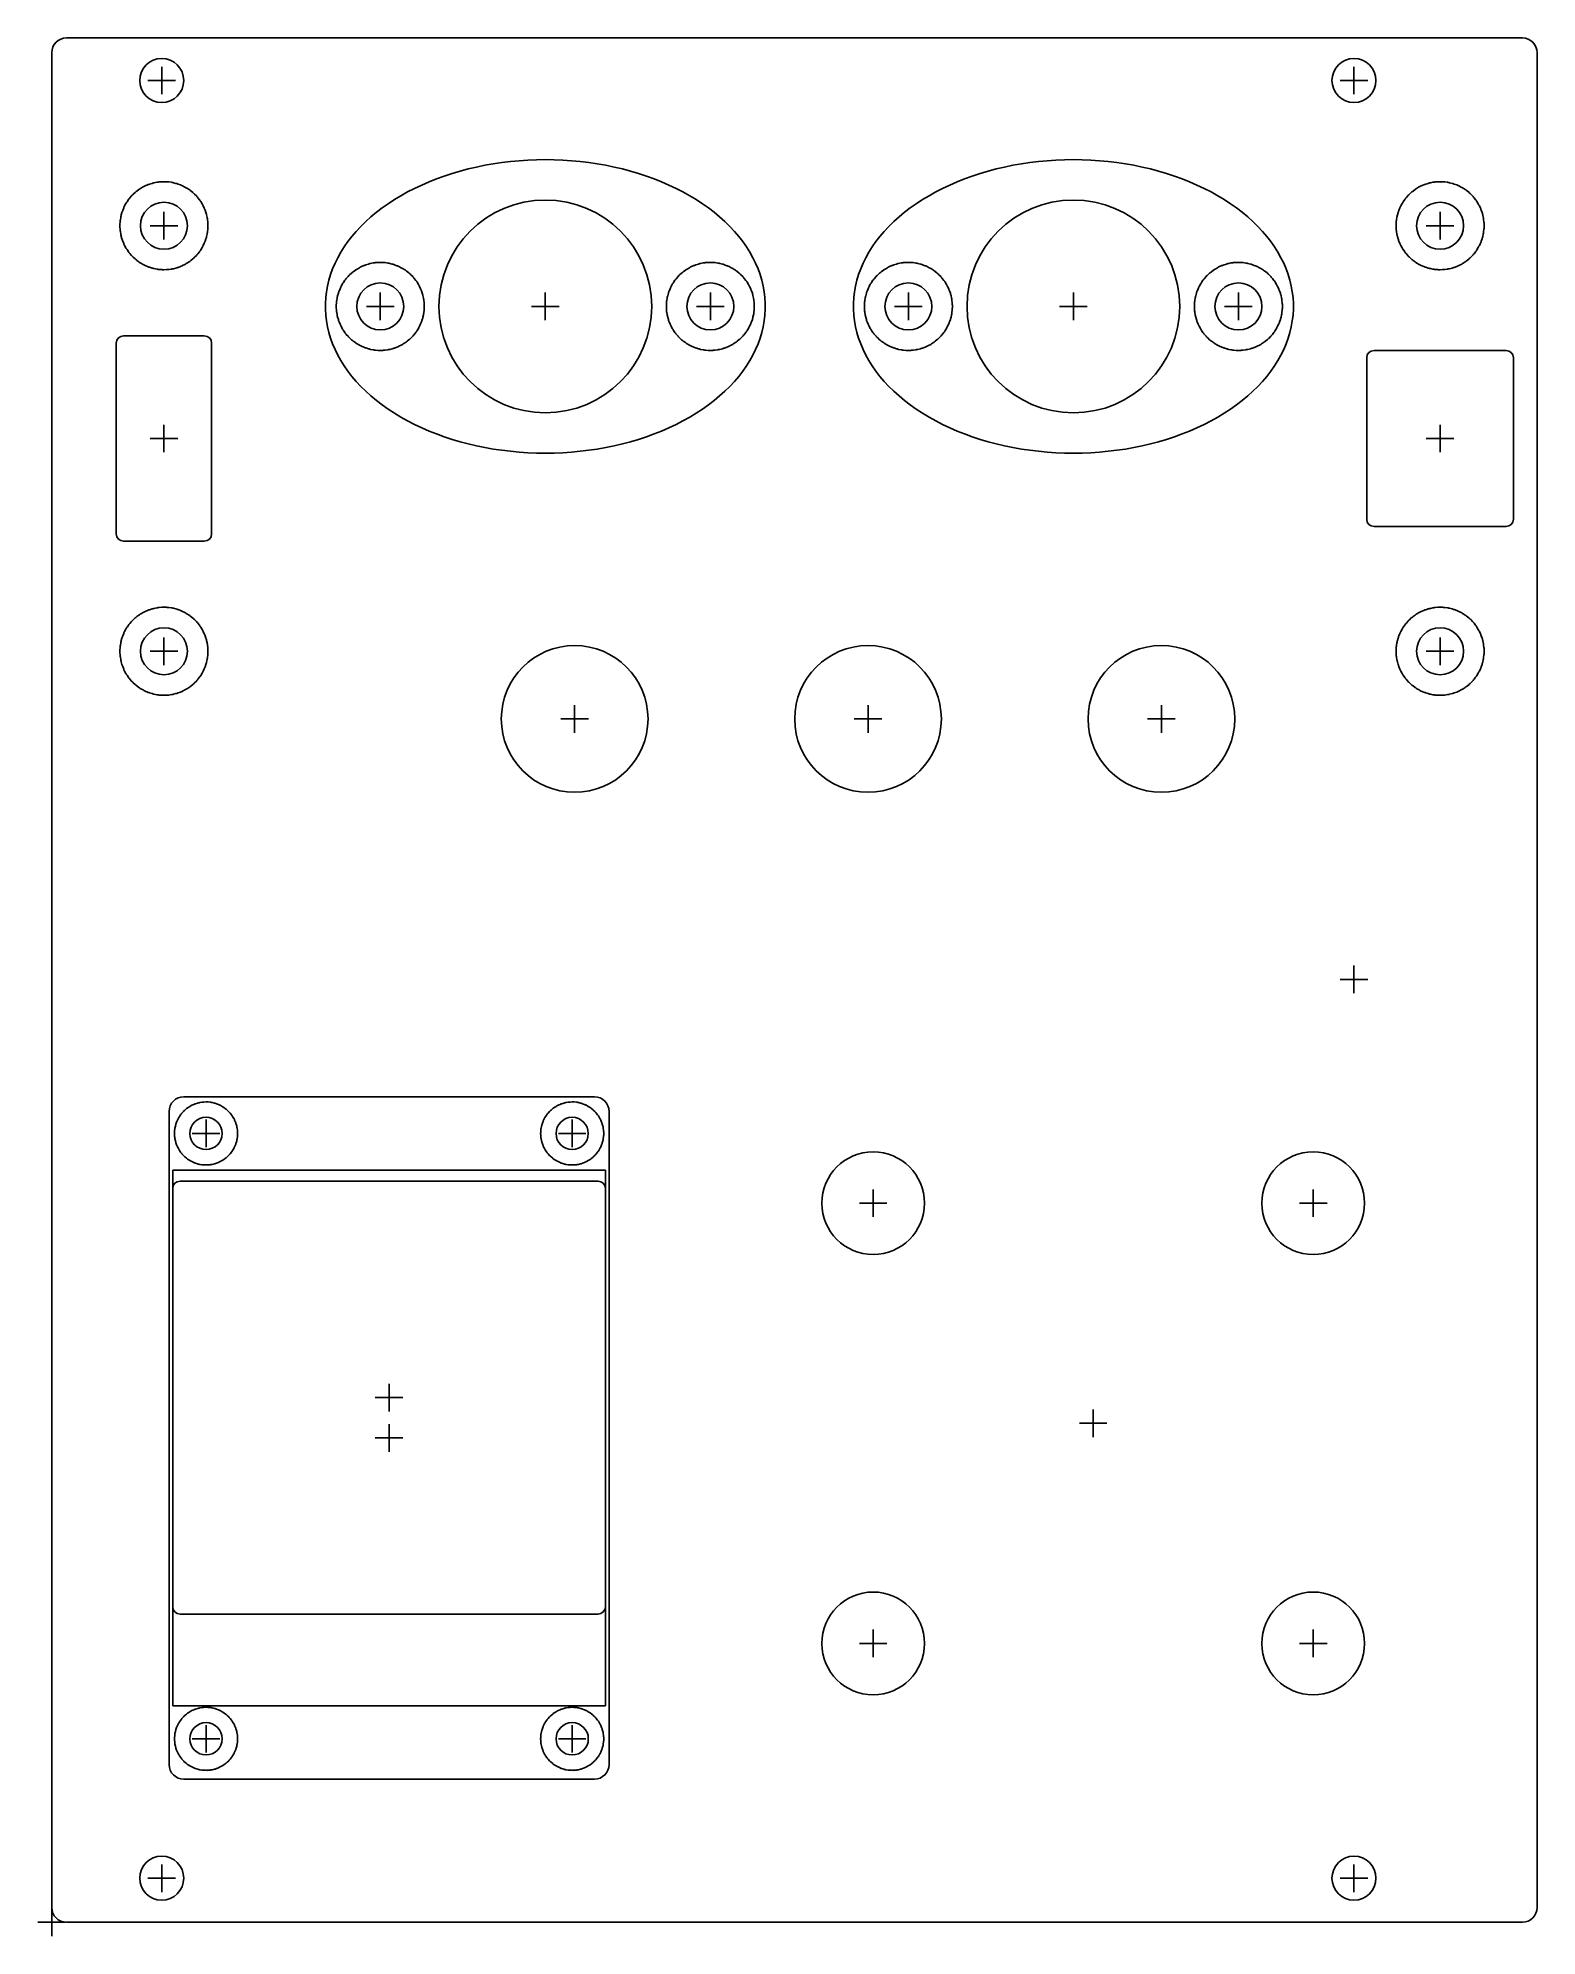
# Model space of a CAD drawing. Header units: millimetres. Extents: x -1 to 101, y -1 to 128.
import ezdxf

# ---------------------------------------------------------------- set-up
doc = ezdxf.new("R2010")
doc.units = ezdxf.units.MM
for name, color, linetype in [('Contour', 7, 'CONTINUOUS'), ('Engraving', 7, 'CONTINUOUS'), ('Reference_points', 1, 'CONTINUOUS')]:
    doc.layers.add(name, color=color, linetype=linetype)

msp = doc.modelspace()

# ---------------------------------------------------------------- linework, layer by layer
at = {"layer": 'Contour', "color": 7, "linetype": 'CONTINUOUS'}
for p, q in [((1, 128.4), (100.26, 128.4)), ((0, 1), (0, 127.4)), ((101.26, 127.4), (101.26, 1)), ((5.519, 117.719), (5.482, 117.681)), ((5.519, 117.719), (5.482, 117.681)), ((5.558, 117.756), (5.519, 117.719)), ((5.558, 117.756), (5.519, 117.719)), ((5.688, 117.875), (5.558, 117.756)), ((5.688, 117.875), (5.558, 117.756)), ((5.723, 117.906), (5.688, 117.875)), ((5.723, 117.906), (5.688, 117.875)), ((5.764, 117.939), (5.723, 117.906)), ((5.764, 117.939), (5.723, 117.906)), ((5.806, 117.971), (5.764, 117.939)), ((5.806, 117.971), (5.764, 117.939)), ((5.948, 118.075), (5.806, 117.971)), ((5.948, 118.075), (5.806, 117.971)), ((5.982, 118.1), (5.948, 118.075)), ((5.982, 118.1), (5.948, 118.075)), ((6.026, 118.129), (5.982, 118.1)), ((6.026, 118.129), (5.982, 118.1)), ((6.071, 118.156), (6.026, 118.129)), ((6.071, 118.156), (6.026, 118.129)), ((6.224, 118.245), (6.071, 118.156)), ((6.224, 118.245), (6.071, 118.156)), ((6.274, 118.273), (6.224, 118.245)), ((6.274, 118.273), (6.224, 118.245)), ((6.322, 118.297), (6.274, 118.273)), ((6.322, 118.297), (6.274, 118.273)), ((6.37, 118.319), (6.322, 118.297)), ((6.37, 118.319), (6.322, 118.297)), ((6.531, 118.389), (6.37, 118.319)), ((6.531, 118.389), (6.37, 118.319)), ((6.568, 118.405), (6.531, 118.389)), ((6.568, 118.405), (6.531, 118.389)), ((6.618, 118.423), (6.568, 118.405)), ((6.618, 118.423), (6.568, 118.405)), ((6.668, 118.44), (6.618, 118.423)), ((6.668, 118.44), (6.618, 118.423)), ((6.836, 118.493), (6.668, 118.44)), ((6.836, 118.493), (6.668, 118.44)), ((6.884, 118.507), (6.836, 118.493)), ((6.884, 118.507), (6.836, 118.493)), ((6.935, 118.521), (6.884, 118.507)), ((6.935, 118.521), (6.884, 118.507)), ((6.987, 118.532), (6.935, 118.521)), ((6.987, 118.532), (6.935, 118.521)), ((7.16, 118.566), (6.987, 118.532)), ((7.16, 118.566), (6.987, 118.532)), ((7.214, 118.575), (7.16, 118.566)), ((7.214, 118.575), (7.16, 118.566)), ((7.266, 118.582), (7.214, 118.575)), ((7.266, 118.582), (7.214, 118.575)), ((7.319, 118.588), (7.266, 118.582)), ((7.319, 118.588), (7.266, 118.582)), ((7.495, 118.602), (7.319, 118.588)), ((7.495, 118.602), (7.319, 118.588)), ((7.532, 118.604), (7.495, 118.602)), ((7.532, 118.604), (7.495, 118.602)), ((7.585, 118.606), (7.532, 118.604)), ((7.585, 118.606), (7.532, 118.604)), ((7.638, 118.606), (7.585, 118.606)), ((7.638, 118.606), (7.585, 118.606)), ((7.814, 118.602), (7.638, 118.606)), ((7.814, 118.602), (7.638, 118.606)), ((7.875, 118.599), (7.814, 118.602)), ((7.875, 118.599), (7.814, 118.602)), ((7.927, 118.594), (7.875, 118.599)), ((7.927, 118.594), (7.875, 118.599)), ((7.98, 118.588), (7.927, 118.594)), ((7.98, 118.588), (7.927, 118.594)), ((8.155, 118.563), (7.98, 118.588)), ((8.155, 118.563), (7.98, 118.588)), ((8.195, 118.557), (8.155, 118.563)), ((8.195, 118.557), (8.155, 118.563)), ((8.247, 118.547), (8.195, 118.557)), ((8.247, 118.547), (8.195, 118.557)), ((8.298, 118.535), (8.247, 118.547)), ((8.298, 118.535), (8.247, 118.547)), ((8.469, 118.492), (8.298, 118.535)), ((8.469, 118.492), (8.298, 118.535)), ((8.52, 118.478), (8.469, 118.492)), ((8.52, 118.478), (8.469, 118.492)), ((8.571, 118.462), (8.52, 118.478)), ((8.571, 118.462), (8.52, 118.478)), ((8.62, 118.445), (8.571, 118.462)), ((8.62, 118.445), (8.571, 118.462)), ((8.785, 118.383), (8.62, 118.445)), ((8.785, 118.383), (8.62, 118.445)), ((8.826, 118.367), (8.785, 118.383)), ((8.826, 118.367), (8.785, 118.383)), ((8.875, 118.345), (8.826, 118.367)), ((8.875, 118.345), (8.826, 118.367)), ((8.922, 118.323), (8.875, 118.345)), ((8.922, 118.323), (8.875, 118.345)), ((9.079, 118.244), (8.922, 118.323)), ((9.079, 118.244), (8.922, 118.323)), ((9.127, 118.219), (9.079, 118.244)), ((9.127, 118.219), (9.079, 118.244)), ((9.173, 118.192), (9.127, 118.219)), ((9.173, 118.192), (9.127, 118.219)), ((9.217, 118.164), (9.173, 118.192)), ((9.217, 118.164), (9.173, 118.192)), ((9.365, 118.067), (9.217, 118.164)), ((9.365, 118.067), (9.217, 118.164)), ((9.404, 118.041), (9.365, 118.067)), ((9.404, 118.041), (9.365, 118.067)), ((9.447, 118.01), (9.404, 118.041)), ((9.447, 118.01), (9.404, 118.041)), ((9.488, 117.977), (9.447, 118.01)), ((9.488, 117.977), (9.447, 118.01)), ((9.624, 117.865), (9.488, 117.977)), ((9.624, 117.865), (9.488, 117.977)), ((9.659, 117.835), (9.624, 117.865)), ((9.659, 117.835), (9.624, 117.865)), ((9.698, 117.799), (9.659, 117.835)), ((9.698, 117.799), (9.659, 117.835)), ((9.736, 117.762), (9.698, 117.799)), ((9.736, 117.762), (9.698, 117.799)), ((9.859, 117.636), (9.736, 117.762)), ((9.859, 117.636), (9.736, 117.762)), ((92.519, 117.719), (92.482, 117.681)), ((92.519, 117.719), (92.482, 117.681)), ((92.558, 117.756), (92.519, 117.719)), ((92.558, 117.756), (92.519, 117.719)), ((92.688, 117.875), (92.558, 117.756)), ((92.688, 117.875), (92.558, 117.756)), ((92.723, 117.906), (92.688, 117.875)), ((92.723, 117.906), (92.688, 117.875)), ((92.764, 117.939), (92.723, 117.906)), ((92.764, 117.939), (92.723, 117.906)), ((92.806, 117.971), (92.764, 117.939)), ((92.806, 117.971), (92.764, 117.939)), ((92.948, 118.075), (92.806, 117.971)), ((92.948, 118.075), (92.806, 117.971)), ((92.982, 118.1), (92.948, 118.075)), ((92.982, 118.1), (92.948, 118.075)), ((93.026, 118.129), (92.982, 118.1)), ((93.026, 118.129), (92.982, 118.1)), ((93.071, 118.156), (93.026, 118.129)), ((93.071, 118.156), (93.026, 118.129)), ((93.224, 118.245), (93.071, 118.156)), ((93.224, 118.245), (93.071, 118.156)), ((93.274, 118.273), (93.224, 118.245)), ((93.274, 118.273), (93.224, 118.245)), ((93.322, 118.297), (93.274, 118.273)), ((93.322, 118.297), (93.274, 118.273)), ((93.37, 118.319), (93.322, 118.297)), ((93.37, 118.319), (93.322, 118.297)), ((93.531, 118.389), (93.37, 118.319)), ((93.531, 118.389), (93.37, 118.319)), ((93.568, 118.405), (93.531, 118.389)), ((93.568, 118.405), (93.531, 118.389)), ((93.618, 118.423), (93.568, 118.405)), ((93.618, 118.423), (93.568, 118.405)), ((93.668, 118.44), (93.618, 118.423)), ((93.668, 118.44), (93.618, 118.423)), ((93.836, 118.493), (93.668, 118.44)), ((93.836, 118.493), (93.668, 118.44)), ((93.884, 118.507), (93.836, 118.493)), ((93.884, 118.507), (93.836, 118.493)), ((93.935, 118.521), (93.884, 118.507)), ((93.935, 118.521), (93.884, 118.507)), ((93.987, 118.532), (93.935, 118.521)), ((93.987, 118.532), (93.935, 118.521)), ((94.16, 118.566), (93.987, 118.532)), ((94.16, 118.566), (93.987, 118.532)), ((94.214, 118.575), (94.16, 118.566)), ((94.214, 118.575), (94.16, 118.566)), ((94.266, 118.582), (94.214, 118.575)), ((94.266, 118.582), (94.214, 118.575)), ((94.319, 118.588), (94.266, 118.582)), ((94.319, 118.588), (94.266, 118.582)), ((94.495, 118.602), (94.319, 118.588)), ((94.495, 118.602), (94.319, 118.588)), ((94.532, 118.604), (94.495, 118.602)), ((94.532, 118.604), (94.495, 118.602)), ((94.585, 118.606), (94.532, 118.604)), ((94.585, 118.606), (94.532, 118.604)), ((94.638, 118.606), (94.585, 118.606)), ((94.638, 118.606), (94.585, 118.606)), ((94.814, 118.602), (94.638, 118.606)), ((94.814, 118.602), (94.638, 118.606)), ((94.875, 118.599), (94.814, 118.602)), ((94.875, 118.599), (94.814, 118.602)), ((94.927, 118.594), (94.875, 118.599)), ((94.927, 118.594), (94.875, 118.599)), ((94.98, 118.588), (94.927, 118.594)), ((94.98, 118.588), (94.927, 118.594)), ((95.155, 118.563), (94.98, 118.588)), ((95.155, 118.563), (94.98, 118.588)), ((95.195, 118.557), (95.155, 118.563)), ((95.195, 118.557), (95.155, 118.563)), ((95.247, 118.547), (95.195, 118.557)), ((95.247, 118.547), (95.195, 118.557)), ((95.298, 118.535), (95.247, 118.547)), ((95.298, 118.535), (95.247, 118.547)), ((95.469, 118.492), (95.298, 118.535)), ((95.469, 118.492), (95.298, 118.535)), ((95.52, 118.478), (95.469, 118.492)), ((95.52, 118.478), (95.469, 118.492)), ((95.571, 118.462), (95.52, 118.478)), ((95.571, 118.462), (95.52, 118.478)), ((95.62, 118.445), (95.571, 118.462)), ((95.62, 118.445), (95.571, 118.462)), ((95.785, 118.383), (95.62, 118.445)), ((95.785, 118.383), (95.62, 118.445)), ((95.826, 118.367), (95.785, 118.383)), ((95.826, 118.367), (95.785, 118.383)), ((95.875, 118.345), (95.826, 118.367)), ((95.875, 118.345), (95.826, 118.367)), ((95.922, 118.323), (95.875, 118.345)), ((95.922, 118.323), (95.875, 118.345)), ((96.079, 118.244), (95.922, 118.323)), ((96.079, 118.244), (95.922, 118.323)), ((96.127, 118.219), (96.079, 118.244)), ((96.127, 118.219), (96.079, 118.244)), ((96.173, 118.192), (96.127, 118.219)), ((96.173, 118.192), (96.127, 118.219)), ((96.217, 118.164), (96.173, 118.192)), ((96.217, 118.164), (96.173, 118.192)), ((96.365, 118.067), (96.217, 118.164)), ((96.365, 118.067), (96.217, 118.164)), ((96.404, 118.041), (96.365, 118.067)), ((96.404, 118.041), (96.365, 118.067)), ((96.447, 118.01), (96.404, 118.041)), ((96.447, 118.01), (96.404, 118.041)), ((96.488, 117.977), (96.447, 118.01)), ((96.488, 117.977), (96.447, 118.01)), ((96.624, 117.865), (96.488, 117.977)), ((96.624, 117.865), (96.488, 117.977)), ((96.659, 117.835), (96.624, 117.865)), ((96.659, 117.835), (96.624, 117.865)), ((96.698, 117.799), (96.659, 117.835)), ((96.698, 117.799), (96.659, 117.835)), ((96.736, 117.762), (96.698, 117.799)), ((96.736, 117.762), (96.698, 117.799)), ((96.859, 117.636), (96.736, 117.762)), ((96.859, 117.636), (96.736, 117.762)), ((4.79, 116.507), (4.742, 116.337)), ((4.79, 116.507), (4.742, 116.337)), ((4.803, 116.553), (4.79, 116.507)), ((4.803, 116.553), (4.79, 116.507)), ((4.82, 116.603), (4.803, 116.553)), ((4.82, 116.603), (4.803, 116.553)), ((4.839, 116.652), (4.82, 116.603)), ((4.839, 116.652), (4.82, 116.603)), ((4.905, 116.815), (4.839, 116.652)), ((4.905, 116.815), (4.839, 116.652)), ((4.925, 116.862), (4.905, 116.815)), ((4.925, 116.862), (4.905, 116.815)), ((4.948, 116.91), (4.925, 116.862)), ((4.948, 116.91), (4.925, 116.862)), ((4.972, 116.957), (4.948, 116.91)), ((4.972, 116.957), (4.948, 116.91)), ((5.056, 117.112), (4.972, 116.957)), ((5.056, 117.112), (4.972, 116.957)), ((5.078, 117.151), (5.056, 117.112)), ((5.078, 117.151), (5.056, 117.112)), ((5.105, 117.196), (5.078, 117.151)), ((5.105, 117.196), (5.078, 117.151)), ((5.135, 117.24), (5.105, 117.196)), ((5.135, 117.24), (5.105, 117.196)), ((5.235, 117.385), (5.135, 117.24)), ((5.235, 117.385), (5.135, 117.24)), ((5.265, 117.428), (5.235, 117.385)), ((5.265, 117.428), (5.235, 117.385)), ((5.298, 117.47), (5.265, 117.428)), ((5.298, 117.47), (5.265, 117.428)), ((5.332, 117.51), (5.298, 117.47)), ((5.332, 117.51), (5.298, 117.47)), ((5.448, 117.643), (5.332, 117.51)), ((5.448, 117.643), (5.332, 117.51)), ((5.482, 117.681), (5.448, 117.643)), ((5.482, 117.681), (5.448, 117.643)), ((9.894, 117.598), (9.859, 117.636)), ((9.894, 117.598), (9.859, 117.636)), ((9.929, 117.558), (9.894, 117.598)), ((9.929, 117.558), (9.894, 117.598)), ((9.963, 117.517), (9.929, 117.558)), ((9.963, 117.517), (9.929, 117.558)), ((10.071, 117.378), (9.963, 117.517)), ((10.071, 117.378), (9.963, 117.517)), ((10.1, 117.339), (10.071, 117.378)), ((10.1, 117.339), (10.071, 117.378)), ((10.13, 117.296), (10.1, 117.339)), ((10.13, 117.296), (10.1, 117.339)), ((10.158, 117.251), (10.13, 117.296)), ((10.158, 117.251), (10.13, 117.296)), ((10.25, 117.101), (10.158, 117.251)), ((10.25, 117.101), (10.158, 117.251)), ((10.276, 117.057), (10.25, 117.101)), ((10.276, 117.057), (10.25, 117.101)), ((10.301, 117.011), (10.276, 117.057)), ((10.301, 117.011), (10.276, 117.057)), ((10.325, 116.963), (10.301, 117.011)), ((10.325, 116.963), (10.301, 117.011)), ((10.4, 116.803), (10.325, 116.963)), ((10.4, 116.803), (10.325, 116.963)), ((10.416, 116.767), (10.4, 116.803)), ((10.416, 116.767), (10.4, 116.803)), ((10.436, 116.718), (10.416, 116.767)), ((10.436, 116.718), (10.416, 116.767)), ((10.455, 116.668), (10.436, 116.718)), ((10.455, 116.668), (10.436, 116.718)), ((10.513, 116.501), (10.455, 116.668)), ((10.513, 116.501), (10.455, 116.668)), ((10.53, 116.446), (10.513, 116.501)), ((10.53, 116.446), (10.513, 116.501)), ((10.545, 116.395), (10.53, 116.446)), ((10.545, 116.395), (10.53, 116.446)), ((91.79, 116.507), (91.742, 116.337)), ((91.79, 116.507), (91.742, 116.337)), ((91.803, 116.553), (91.79, 116.507)), ((91.803, 116.553), (91.79, 116.507)), ((91.82, 116.603), (91.803, 116.553)), ((91.82, 116.603), (91.803, 116.553)), ((91.839, 116.652), (91.82, 116.603)), ((91.839, 116.652), (91.82, 116.603)), ((91.905, 116.815), (91.839, 116.652)), ((91.905, 116.815), (91.839, 116.652)), ((91.925, 116.862), (91.905, 116.815)), ((91.925, 116.862), (91.905, 116.815)), ((91.948, 116.91), (91.925, 116.862)), ((91.948, 116.91), (91.925, 116.862)), ((91.972, 116.957), (91.948, 116.91)), ((91.972, 116.957), (91.948, 116.91)), ((92.056, 117.112), (91.972, 116.957)), ((92.056, 117.112), (91.972, 116.957)), ((92.078, 117.151), (92.056, 117.112)), ((92.078, 117.151), (92.056, 117.112)), ((92.105, 117.196), (92.078, 117.151)), ((92.105, 117.196), (92.078, 117.151)), ((92.135, 117.24), (92.105, 117.196)), ((92.135, 117.24), (92.105, 117.196)), ((92.235, 117.385), (92.135, 117.24)), ((92.235, 117.385), (92.135, 117.24)), ((92.265, 117.428), (92.235, 117.385)), ((92.265, 117.428), (92.235, 117.385)), ((92.298, 117.47), (92.265, 117.428)), ((92.298, 117.47), (92.265, 117.428)), ((92.332, 117.51), (92.298, 117.47)), ((92.332, 117.51), (92.298, 117.47)), ((92.448, 117.643), (92.332, 117.51)), ((92.448, 117.643), (92.332, 117.51)), ((92.482, 117.681), (92.448, 117.643)), ((92.482, 117.681), (92.448, 117.643)), ((96.894, 117.598), (96.859, 117.636)), ((96.894, 117.598), (96.859, 117.636)), ((96.929, 117.558), (96.894, 117.598)), ((96.929, 117.558), (96.894, 117.598)), ((96.963, 117.517), (96.929, 117.558)), ((96.963, 117.517), (96.929, 117.558)), ((97.071, 117.378), (96.963, 117.517)), ((97.071, 117.378), (96.963, 117.517)), ((97.1, 117.339), (97.071, 117.378)), ((97.1, 117.339), (97.071, 117.378)), ((97.13, 117.296), (97.1, 117.339)), ((97.13, 117.296), (97.1, 117.339)), ((97.158, 117.251), (97.13, 117.296)), ((97.158, 117.251), (97.13, 117.296)), ((97.25, 117.101), (97.158, 117.251)), ((97.25, 117.101), (97.158, 117.251)), ((97.276, 117.057), (97.25, 117.101)), ((97.276, 117.057), (97.25, 117.101)), ((97.301, 117.011), (97.276, 117.057)), ((97.301, 117.011), (97.276, 117.057)), ((97.325, 116.963), (97.301, 117.011)), ((97.325, 116.963), (97.301, 117.011)), ((97.4, 116.803), (97.325, 116.963)), ((97.4, 116.803), (97.325, 116.963)), ((97.416, 116.767), (97.4, 116.803)), ((97.416, 116.767), (97.4, 116.803)), ((97.436, 116.718), (97.416, 116.767)), ((97.436, 116.718), (97.416, 116.767)), ((97.455, 116.668), (97.436, 116.718)), ((97.455, 116.668), (97.436, 116.718)), ((97.513, 116.501), (97.455, 116.668)), ((97.513, 116.501), (97.455, 116.668)), ((97.53, 116.446), (97.513, 116.501)), ((97.53, 116.446), (97.513, 116.501)), ((97.545, 116.395), (97.53, 116.446)), ((97.545, 116.395), (97.53, 116.446)), ((4.652, 115.686), (4.65, 115.634)), ((4.652, 115.686), (4.65, 115.634)), ((4.65, 115.634), (4.65, 115.581)), ((4.65, 115.634), (4.65, 115.581)), ((4.65, 115.581), (4.652, 115.528)), ((4.65, 115.581), (4.652, 115.528)), ((4.662, 115.862), (4.652, 115.686)), ((4.662, 115.862), (4.652, 115.686)), ((4.652, 115.528), (4.662, 115.352)), ((4.652, 115.528), (4.662, 115.352)), ((4.666, 115.908), (4.662, 115.862)), ((4.666, 115.908), (4.662, 115.862)), ((4.662, 115.352), (4.666, 115.299)), ((4.662, 115.352), (4.666, 115.299)), ((4.671, 115.961), (4.666, 115.908)), ((4.671, 115.961), (4.666, 115.908)), ((4.666, 115.299), (4.672, 115.246)), ((4.666, 115.299), (4.672, 115.246)), ((4.679, 116.013), (4.671, 115.961)), ((4.679, 116.013), (4.671, 115.961)), ((4.672, 115.246), (4.679, 115.201)), ((4.672, 115.246), (4.679, 115.201)), ((4.708, 116.187), (4.679, 116.013)), ((4.708, 116.187), (4.679, 116.013)), ((4.679, 115.201), (4.708, 115.027)), ((4.679, 115.201), (4.708, 115.027)), ((4.717, 116.235), (4.708, 116.187)), ((4.717, 116.235), (4.708, 116.187)), ((4.728, 116.286), (4.717, 116.235)), ((4.728, 116.286), (4.717, 116.235)), ((4.742, 116.337), (4.728, 116.286)), ((4.742, 116.337), (4.728, 116.286)), ((10.557, 116.344), (10.545, 116.395)), ((10.557, 116.344), (10.545, 116.395)), ((10.595, 116.172), (10.557, 116.344)), ((10.595, 116.172), (10.557, 116.344)), ((10.603, 116.134), (10.595, 116.172)), ((10.603, 116.134), (10.595, 116.172)), ((10.612, 116.081), (10.603, 116.134)), ((10.612, 116.081), (10.603, 116.134)), ((10.605, 115.094), (10.614, 115.146)), ((10.605, 115.094), (10.614, 115.146)), ((10.619, 116.029), (10.612, 116.081)), ((10.619, 116.029), (10.612, 116.081)), ((10.614, 115.146), (10.619, 115.185)), ((10.614, 115.146), (10.619, 115.185)), ((10.639, 115.854), (10.619, 116.029)), ((10.639, 115.854), (10.619, 116.029)), ((10.619, 115.185), (10.639, 115.36)), ((10.619, 115.185), (10.639, 115.36)), ((10.644, 115.801), (10.639, 115.854)), ((10.644, 115.801), (10.639, 115.854)), ((10.639, 115.36), (10.644, 115.413)), ((10.639, 115.36), (10.644, 115.413)), ((10.647, 115.748), (10.644, 115.801)), ((10.647, 115.748), (10.644, 115.801)), ((10.644, 115.413), (10.647, 115.466)), ((10.644, 115.413), (10.647, 115.466)), ((10.648, 115.695), (10.647, 115.748)), ((10.648, 115.695), (10.647, 115.748)), ((10.647, 115.466), (10.648, 115.519)), ((10.647, 115.466), (10.648, 115.519)), ((10.648, 115.519), (10.648, 115.695)), ((10.648, 115.519), (10.648, 115.695)), ((91.652, 115.686), (91.65, 115.634)), ((91.652, 115.686), (91.65, 115.634)), ((91.65, 115.634), (91.65, 115.581)), ((91.65, 115.634), (91.65, 115.581)), ((91.65, 115.581), (91.652, 115.528)), ((91.65, 115.581), (91.652, 115.528)), ((91.662, 115.862), (91.652, 115.686)), ((91.662, 115.862), (91.652, 115.686)), ((91.652, 115.528), (91.662, 115.352)), ((91.652, 115.528), (91.662, 115.352)), ((91.666, 115.908), (91.662, 115.862)), ((91.666, 115.908), (91.662, 115.862)), ((91.662, 115.352), (91.666, 115.299)), ((91.662, 115.352), (91.666, 115.299)), ((91.671, 115.961), (91.666, 115.908)), ((91.671, 115.961), (91.666, 115.908)), ((91.666, 115.299), (91.672, 115.246)), ((91.666, 115.299), (91.672, 115.246)), ((91.679, 116.013), (91.671, 115.961)), ((91.679, 116.013), (91.671, 115.961)), ((91.672, 115.246), (91.679, 115.201)), ((91.672, 115.246), (91.679, 115.201)), ((91.708, 116.187), (91.679, 116.013)), ((91.708, 116.187), (91.679, 116.013)), ((91.679, 115.201), (91.708, 115.027)), ((91.679, 115.201), (91.708, 115.027)), ((91.717, 116.235), (91.708, 116.187)), ((91.717, 116.235), (91.708, 116.187)), ((91.728, 116.286), (91.717, 116.235)), ((91.728, 116.286), (91.717, 116.235)), ((91.742, 116.337), (91.728, 116.286)), ((91.742, 116.337), (91.728, 116.286)), ((97.557, 116.344), (97.545, 116.395)), ((97.557, 116.344), (97.545, 116.395)), ((97.595, 116.172), (97.557, 116.344)), ((97.595, 116.172), (97.557, 116.344)), ((97.603, 116.134), (97.595, 116.172)), ((97.603, 116.134), (97.595, 116.172)), ((97.612, 116.081), (97.603, 116.134)), ((97.612, 116.081), (97.603, 116.134)), ((97.605, 115.094), (97.614, 115.146)), ((97.605, 115.094), (97.614, 115.146)), ((97.619, 116.029), (97.612, 116.081)), ((97.619, 116.029), (97.612, 116.081)), ((97.614, 115.146), (97.619, 115.185)), ((97.614, 115.146), (97.619, 115.185)), ((97.639, 115.854), (97.619, 116.029)), ((97.639, 115.854), (97.619, 116.029)), ((97.619, 115.185), (97.639, 115.36)), ((97.619, 115.185), (97.639, 115.36)), ((97.644, 115.801), (97.639, 115.854)), ((97.644, 115.801), (97.639, 115.854)), ((97.639, 115.36), (97.644, 115.413)), ((97.639, 115.36), (97.644, 115.413)), ((97.647, 115.748), (97.644, 115.801)), ((97.647, 115.748), (97.644, 115.801)), ((97.644, 115.413), (97.647, 115.466)), ((97.644, 115.413), (97.647, 115.466)), ((97.648, 115.695), (97.647, 115.748)), ((97.648, 115.695), (97.647, 115.748)), ((97.647, 115.466), (97.648, 115.519)), ((97.647, 115.466), (97.648, 115.519)), ((97.648, 115.519), (97.648, 115.695)), ((97.648, 115.519), (97.648, 115.695)), ((4.708, 115.027), (4.718, 114.975)), ((4.708, 115.027), (4.718, 114.975)), ((4.718, 114.975), (4.729, 114.923)), ((4.718, 114.975), (4.729, 114.923)), ((4.729, 114.923), (4.742, 114.877)), ((4.729, 114.923), (4.742, 114.877)), ((4.742, 114.877), (4.79, 114.707)), ((4.742, 114.877), (4.79, 114.707)), ((4.79, 114.707), (4.805, 114.656)), ((4.79, 114.707), (4.805, 114.656)), ((4.805, 114.656), (4.822, 114.606)), ((4.805, 114.656), (4.822, 114.606)), ((4.822, 114.606), (4.839, 114.562)), ((4.822, 114.606), (4.839, 114.562)), ((4.839, 114.562), (4.905, 114.399)), ((4.839, 114.562), (4.905, 114.399)), ((4.905, 114.399), (4.926, 114.35)), ((4.905, 114.399), (4.926, 114.35)), ((4.926, 114.35), (4.949, 114.302)), ((4.926, 114.35), (4.949, 114.302)), ((4.949, 114.302), (4.972, 114.257)), ((4.949, 114.302), (4.972, 114.257)), ((4.972, 114.257), (5.056, 114.102)), ((4.972, 114.257), (5.056, 114.102)), ((5.056, 114.102), (5.082, 114.056)), ((5.056, 114.102), (5.082, 114.056)), ((5.082, 114.056), (5.11, 114.011)), ((5.082, 114.056), (5.11, 114.011)), ((5.11, 114.011), (5.135, 113.974)), ((5.11, 114.011), (5.135, 113.974)), ((5.135, 113.974), (5.235, 113.829)), ((5.135, 113.974), (5.235, 113.829)), ((5.235, 113.829), (5.265, 113.786)), ((5.235, 113.829), (5.265, 113.786)), ((9.963, 113.697), (10.071, 113.836)), ((9.963, 113.697), (10.071, 113.836)), ((10.071, 113.836), (10.102, 113.878)), ((10.071, 113.836), (10.102, 113.878)), ((10.102, 113.878), (10.132, 113.922)), ((10.102, 113.878), (10.132, 113.922)), ((10.132, 113.922), (10.158, 113.963)), ((10.132, 113.922), (10.158, 113.963)), ((10.158, 113.963), (10.25, 114.113)), ((10.158, 113.963), (10.25, 114.113)), ((10.25, 114.113), (10.277, 114.159)), ((10.25, 114.113), (10.277, 114.159)), ((10.277, 114.159), (10.302, 114.205)), ((10.277, 114.159), (10.302, 114.205)), ((10.302, 114.205), (10.325, 114.251)), ((10.302, 114.205), (10.325, 114.251)), ((10.325, 114.251), (10.4, 114.411)), ((10.325, 114.251), (10.4, 114.411)), ((10.4, 114.411), (10.421, 114.459)), ((10.4, 114.411), (10.421, 114.459)), ((10.421, 114.459), (10.441, 114.508)), ((10.421, 114.459), (10.441, 114.508)), ((10.441, 114.508), (10.455, 114.546)), ((10.441, 114.508), (10.455, 114.546)), ((10.455, 114.546), (10.513, 114.713)), ((10.455, 114.546), (10.513, 114.713)), ((10.513, 114.713), (10.529, 114.763)), ((10.513, 114.713), (10.529, 114.763)), ((10.529, 114.763), (10.543, 114.814)), ((10.529, 114.763), (10.543, 114.814)), ((10.543, 114.814), (10.557, 114.87)), ((10.543, 114.814), (10.557, 114.87)), ((10.557, 114.87), (10.595, 115.042)), ((10.557, 114.87), (10.595, 115.042)), ((10.595, 115.042), (10.605, 115.094)), ((10.595, 115.042), (10.605, 115.094)), ((91.708, 115.027), (91.718, 114.975)), ((91.708, 115.027), (91.718, 114.975)), ((91.718, 114.975), (91.729, 114.923)), ((91.718, 114.975), (91.729, 114.923)), ((91.729, 114.923), (91.742, 114.877)), ((91.729, 114.923), (91.742, 114.877)), ((91.742, 114.877), (91.79, 114.707)), ((91.742, 114.877), (91.79, 114.707)), ((91.79, 114.707), (91.805, 114.656)), ((91.79, 114.707), (91.805, 114.656)), ((91.805, 114.656), (91.822, 114.606)), ((91.805, 114.656), (91.822, 114.606)), ((91.822, 114.606), (91.839, 114.562)), ((91.822, 114.606), (91.839, 114.562)), ((91.839, 114.562), (91.905, 114.399)), ((91.839, 114.562), (91.905, 114.399)), ((91.905, 114.399), (91.926, 114.35)), ((91.905, 114.399), (91.926, 114.35)), ((91.926, 114.35), (91.949, 114.302)), ((91.926, 114.35), (91.949, 114.302)), ((91.949, 114.302), (91.972, 114.257)), ((91.949, 114.302), (91.972, 114.257)), ((91.972, 114.257), (92.056, 114.102)), ((91.972, 114.257), (92.056, 114.102)), ((92.056, 114.102), (92.082, 114.056)), ((92.056, 114.102), (92.082, 114.056)), ((92.082, 114.056), (92.11, 114.011)), ((92.082, 114.056), (92.11, 114.011)), ((92.11, 114.011), (92.135, 113.974)), ((92.11, 114.011), (92.135, 113.974)), ((92.135, 113.974), (92.235, 113.829)), ((92.135, 113.974), (92.235, 113.829)), ((92.235, 113.829), (92.265, 113.786)), ((92.235, 113.829), (92.265, 113.786)), ((96.963, 113.697), (97.071, 113.836)), ((96.963, 113.697), (97.071, 113.836)), ((97.071, 113.836), (97.102, 113.878)), ((97.071, 113.836), (97.102, 113.878)), ((97.102, 113.878), (97.132, 113.922)), ((97.102, 113.878), (97.132, 113.922)), ((97.132, 113.922), (97.158, 113.963)), ((97.132, 113.922), (97.158, 113.963)), ((97.158, 113.963), (97.25, 114.113)), ((97.158, 113.963), (97.25, 114.113)), ((97.25, 114.113), (97.277, 114.159)), ((97.25, 114.113), (97.277, 114.159)), ((97.277, 114.159), (97.302, 114.205)), ((97.277, 114.159), (97.302, 114.205)), ((97.302, 114.205), (97.325, 114.251)), ((97.302, 114.205), (97.325, 114.251)), ((97.325, 114.251), (97.4, 114.411)), ((97.325, 114.251), (97.4, 114.411)), ((97.4, 114.411), (97.421, 114.459)), ((97.4, 114.411), (97.421, 114.459)), ((97.421, 114.459), (97.441, 114.508)), ((97.421, 114.459), (97.441, 114.508)), ((97.441, 114.508), (97.455, 114.546)), ((97.441, 114.508), (97.455, 114.546)), ((97.455, 114.546), (97.513, 114.713)), ((97.455, 114.546), (97.513, 114.713)), ((97.513, 114.713), (97.529, 114.763)), ((97.513, 114.713), (97.529, 114.763)), ((97.529, 114.763), (97.543, 114.814)), ((97.529, 114.763), (97.543, 114.814)), ((97.543, 114.814), (97.557, 114.87)), ((97.543, 114.814), (97.557, 114.87)), ((97.557, 114.87), (97.595, 115.042)), ((97.557, 114.87), (97.595, 115.042)), ((97.595, 115.042), (97.605, 115.094)), ((97.595, 115.042), (97.605, 115.094)), ((5.265, 113.786), (5.298, 113.744)), ((5.265, 113.786), (5.298, 113.744)), ((5.298, 113.744), (5.332, 113.704)), ((5.298, 113.744), (5.332, 113.704)), ((5.332, 113.704), (5.448, 113.571)), ((5.332, 113.704), (5.448, 113.571)), ((5.448, 113.571), (5.483, 113.532)), ((5.448, 113.571), (5.483, 113.532)), ((5.483, 113.532), (5.52, 113.494)), ((5.483, 113.532), (5.52, 113.494)), ((5.52, 113.494), (5.558, 113.458)), ((5.52, 113.494), (5.558, 113.458)), ((5.558, 113.458), (5.688, 113.339)), ((5.558, 113.458), (5.688, 113.339)), ((5.688, 113.339), (5.727, 113.304)), ((5.688, 113.339), (5.727, 113.304)), ((5.727, 113.304), (5.768, 113.271)), ((5.727, 113.304), (5.768, 113.271)), ((5.768, 113.271), (5.806, 113.243)), ((5.768, 113.271), (5.806, 113.243)), ((5.806, 113.243), (5.948, 113.139)), ((5.806, 113.243), (5.948, 113.139)), ((5.948, 113.139), (5.991, 113.108)), ((5.948, 113.139), (5.991, 113.108)), ((5.991, 113.108), (6.035, 113.079)), ((5.991, 113.108), (6.035, 113.079)), ((6.035, 113.079), (6.071, 113.058)), ((6.035, 113.079), (6.071, 113.058)), ((6.071, 113.058), (6.224, 112.969)), ((6.071, 113.058), (6.224, 112.969)), ((6.224, 112.969), (6.27, 112.943)), ((6.224, 112.969), (6.27, 112.943)), ((6.27, 112.943), (6.317, 112.919)), ((6.27, 112.943), (6.317, 112.919)), ((6.317, 112.919), (6.37, 112.895)), ((6.317, 112.919), (6.37, 112.895)), ((6.37, 112.895), (6.531, 112.825)), ((6.37, 112.895), (6.531, 112.825)), ((6.531, 112.825), (6.58, 112.805)), ((6.531, 112.825), (6.58, 112.805)), ((6.58, 112.805), (6.629, 112.787)), ((6.58, 112.805), (6.629, 112.787)), ((6.629, 112.787), (6.668, 112.774)), ((6.629, 112.787), (6.668, 112.774)), ((6.668, 112.774), (6.836, 112.721)), ((6.668, 112.774), (6.836, 112.721)), ((6.836, 112.721), (6.887, 112.706)), ((6.836, 112.721), (6.887, 112.706)), ((6.887, 112.706), (6.938, 112.693)), ((6.887, 112.706), (6.938, 112.693)), ((6.938, 112.693), (6.987, 112.682)), ((6.938, 112.693), (6.987, 112.682)), ((6.987, 112.682), (7.16, 112.648)), ((6.987, 112.682), (7.16, 112.648)), ((7.16, 112.648), (7.212, 112.639)), ((7.16, 112.648), (7.212, 112.639)), ((7.212, 112.639), (7.265, 112.632)), ((7.212, 112.639), (7.265, 112.632)), ((7.265, 112.632), (7.319, 112.626)), ((7.265, 112.632), (7.319, 112.626)), ((7.319, 112.626), (7.495, 112.612)), ((7.319, 112.626), (7.495, 112.612)), ((7.495, 112.612), (7.548, 112.609)), ((7.495, 112.612), (7.548, 112.609)), ((7.548, 112.609), (7.601, 112.608)), ((7.548, 112.609), (7.601, 112.608)), ((7.601, 112.608), (7.638, 112.608)), ((7.601, 112.608), (7.638, 112.608)), ((7.638, 112.608), (7.814, 112.612)), ((7.638, 112.608), (7.814, 112.612)), ((7.814, 112.612), (7.867, 112.615)), ((7.814, 112.612), (7.867, 112.615)), ((7.867, 112.615), (7.919, 112.619)), ((7.867, 112.615), (7.919, 112.619)), ((7.919, 112.619), (7.98, 112.626)), ((7.919, 112.619), (7.98, 112.626)), ((7.98, 112.626), (8.155, 112.651)), ((7.98, 112.626), (8.155, 112.651)), ((8.155, 112.651), (8.207, 112.66)), ((8.155, 112.651), (8.207, 112.66)), ((8.207, 112.66), (8.259, 112.67)), ((8.207, 112.66), (8.259, 112.67)), ((8.259, 112.67), (8.298, 112.679)), ((8.259, 112.67), (8.298, 112.679)), ((8.298, 112.679), (8.469, 112.722)), ((8.298, 112.679), (8.469, 112.722)), ((8.469, 112.722), (8.52, 112.736)), ((8.469, 112.722), (8.52, 112.736)), ((8.52, 112.736), (8.571, 112.752)), ((8.52, 112.736), (8.571, 112.752)), ((8.571, 112.752), (8.62, 112.769)), ((8.571, 112.752), (8.62, 112.769)), ((8.62, 112.769), (8.785, 112.831)), ((8.62, 112.769), (8.785, 112.831)), ((8.785, 112.831), (8.835, 112.851)), ((8.785, 112.831), (8.835, 112.851)), ((8.835, 112.851), (8.883, 112.872)), ((8.835, 112.851), (8.883, 112.872)), ((8.883, 112.872), (8.922, 112.891)), ((8.883, 112.872), (8.922, 112.891)), ((8.922, 112.891), (9.079, 112.97)), ((8.922, 112.891), (9.079, 112.97)), ((9.079, 112.97), (9.126, 112.995)), ((9.079, 112.97), (9.126, 112.995)), ((9.126, 112.995), (9.172, 113.021)), ((9.126, 112.995), (9.172, 113.021)), ((9.172, 113.021), (9.217, 113.05)), ((9.172, 113.021), (9.217, 113.05)), ((9.217, 113.05), (9.365, 113.147)), ((9.217, 113.05), (9.365, 113.147)), ((9.365, 113.147), (9.409, 113.177)), ((9.365, 113.147), (9.409, 113.177)), ((9.409, 113.177), (9.452, 113.208)), ((9.409, 113.177), (9.452, 113.208)), ((9.452, 113.208), (9.488, 113.237)), ((9.452, 113.208), (9.488, 113.237)), ((9.488, 113.237), (9.624, 113.349)), ((9.488, 113.237), (9.624, 113.349)), ((9.624, 113.349), (9.664, 113.384)), ((9.624, 113.349), (9.664, 113.384)), ((9.664, 113.384), (9.703, 113.42)), ((9.664, 113.384), (9.703, 113.42)), ((9.703, 113.42), (9.736, 113.452)), ((9.703, 113.42), (9.736, 113.452)), ((9.736, 113.452), (9.859, 113.578)), ((9.736, 113.452), (9.859, 113.578)), ((9.859, 113.578), (9.895, 113.617)), ((9.859, 113.578), (9.895, 113.617)), ((9.895, 113.617), (9.93, 113.656)), ((9.895, 113.617), (9.93, 113.656)), ((9.93, 113.656), (9.963, 113.697)), ((9.93, 113.656), (9.963, 113.697)), ((20.698, 112.575), (20.556, 112.471)), ((20.698, 112.575), (20.556, 112.471)), ((20.732, 112.6), (20.698, 112.575)), ((20.732, 112.6), (20.698, 112.575)), ((20.776, 112.629), (20.732, 112.6)), ((20.776, 112.629), (20.732, 112.6)), ((20.821, 112.656), (20.776, 112.629)), ((20.821, 112.656), (20.776, 112.629)), ((20.974, 112.745), (20.821, 112.656)), ((20.974, 112.745), (20.821, 112.656)), ((21.024, 112.773), (20.974, 112.745)), ((21.024, 112.773), (20.974, 112.745)), ((21.072, 112.797), (21.024, 112.773)), ((21.072, 112.797), (21.024, 112.773)), ((21.12, 112.819), (21.072, 112.797)), ((21.12, 112.819), (21.072, 112.797)), ((21.281, 112.889), (21.12, 112.819)), ((21.281, 112.889), (21.12, 112.819)), ((21.318, 112.905), (21.281, 112.889)), ((21.318, 112.905), (21.281, 112.889)), ((21.368, 112.923), (21.318, 112.905)), ((21.368, 112.923), (21.318, 112.905)), ((21.418, 112.94), (21.368, 112.923)), ((21.418, 112.94), (21.368, 112.923)), ((21.586, 112.993), (21.418, 112.94)), ((21.586, 112.993), (21.418, 112.94)), ((21.634, 113.007), (21.586, 112.993)), ((21.634, 113.007), (21.586, 112.993)), ((21.685, 113.021), (21.634, 113.007)), ((21.685, 113.021), (21.634, 113.007)), ((21.737, 113.032), (21.685, 113.021)), ((21.737, 113.032), (21.685, 113.021)), ((21.91, 113.066), (21.737, 113.032)), ((21.91, 113.066), (21.737, 113.032)), ((21.964, 113.075), (21.91, 113.066)), ((21.964, 113.075), (21.91, 113.066)), ((22.016, 113.082), (21.964, 113.075)), ((22.016, 113.082), (21.964, 113.075)), ((22.069, 113.088), (22.016, 113.082)), ((22.069, 113.088), (22.016, 113.082)), ((22.245, 113.102), (22.069, 113.088)), ((22.245, 113.102), (22.069, 113.088)), ((22.282, 113.104), (22.245, 113.102)), ((22.282, 113.104), (22.245, 113.102)), ((22.335, 113.106), (22.282, 113.104)), ((22.335, 113.106), (22.282, 113.104)), ((22.388, 113.106), (22.335, 113.106)), ((22.388, 113.106), (22.335, 113.106)), ((22.564, 113.102), (22.388, 113.106)), ((22.564, 113.102), (22.388, 113.106)), ((22.625, 113.099), (22.564, 113.102)), ((22.625, 113.099), (22.564, 113.102)), ((22.677, 113.094), (22.625, 113.099)), ((22.677, 113.094), (22.625, 113.099)), ((22.73, 113.088), (22.677, 113.094)), ((22.73, 113.088), (22.677, 113.094)), ((22.905, 113.063), (22.73, 113.088)), ((22.905, 113.063), (22.73, 113.088)), ((22.945, 113.057), (22.905, 113.063)), ((22.945, 113.057), (22.905, 113.063)), ((22.997, 113.047), (22.945, 113.057)), ((22.997, 113.047), (22.945, 113.057)), ((23.048, 113.035), (22.997, 113.047)), ((23.048, 113.035), (22.997, 113.047)), ((23.219, 112.992), (23.048, 113.035)), ((23.219, 112.992), (23.048, 113.035)), ((23.27, 112.978), (23.219, 112.992)), ((23.27, 112.978), (23.219, 112.992)), ((23.321, 112.962), (23.27, 112.978)), ((23.321, 112.962), (23.27, 112.978)), ((23.37, 112.945), (23.321, 112.962)), ((23.37, 112.945), (23.321, 112.962)), ((23.535, 112.883), (23.37, 112.945)), ((23.535, 112.883), (23.37, 112.945)), ((23.576, 112.867), (23.535, 112.883)), ((23.576, 112.867), (23.535, 112.883)), ((23.625, 112.845), (23.576, 112.867)), ((23.625, 112.845), (23.576, 112.867)), ((23.672, 112.823), (23.625, 112.845)), ((23.672, 112.823), (23.625, 112.845)), ((23.829, 112.744), (23.672, 112.823)), ((23.829, 112.744), (23.672, 112.823)), ((23.877, 112.719), (23.829, 112.744)), ((23.877, 112.719), (23.829, 112.744)), ((23.923, 112.692), (23.877, 112.719)), ((23.923, 112.692), (23.877, 112.719)), ((23.967, 112.664), (23.923, 112.692)), ((23.967, 112.664), (23.923, 112.692)), ((24.115, 112.567), (23.967, 112.664)), ((24.115, 112.567), (23.967, 112.664)), ((24.154, 112.541), (24.115, 112.567)), ((24.154, 112.541), (24.115, 112.567)), ((24.197, 112.51), (24.154, 112.541)), ((24.197, 112.51), (24.154, 112.541)), ((43.198, 112.575), (43.056, 112.471)), ((43.198, 112.575), (43.056, 112.471)), ((43.232, 112.6), (43.198, 112.575)), ((43.232, 112.6), (43.198, 112.575)), ((43.276, 112.629), (43.232, 112.6)), ((43.276, 112.629), (43.232, 112.6)), ((43.321, 112.656), (43.276, 112.629)), ((43.321, 112.656), (43.276, 112.629)), ((43.474, 112.745), (43.321, 112.656)), ((43.474, 112.745), (43.321, 112.656)), ((43.524, 112.773), (43.474, 112.745)), ((43.524, 112.773), (43.474, 112.745)), ((43.572, 112.797), (43.524, 112.773)), ((43.572, 112.797), (43.524, 112.773)), ((43.62, 112.819), (43.572, 112.797)), ((43.62, 112.819), (43.572, 112.797)), ((43.781, 112.889), (43.62, 112.819)), ((43.781, 112.889), (43.62, 112.819)), ((43.818, 112.905), (43.781, 112.889)), ((43.818, 112.905), (43.781, 112.889)), ((43.868, 112.923), (43.818, 112.905)), ((43.868, 112.923), (43.818, 112.905)), ((43.918, 112.94), (43.868, 112.923)), ((43.918, 112.94), (43.868, 112.923)), ((44.086, 112.993), (43.918, 112.94)), ((44.086, 112.993), (43.918, 112.94)), ((44.134, 113.007), (44.086, 112.993)), ((44.134, 113.007), (44.086, 112.993)), ((44.185, 113.021), (44.134, 113.007)), ((44.185, 113.021), (44.134, 113.007)), ((44.237, 113.032), (44.185, 113.021)), ((44.237, 113.032), (44.185, 113.021)), ((44.41, 113.066), (44.237, 113.032)), ((44.41, 113.066), (44.237, 113.032)), ((44.464, 113.075), (44.41, 113.066)), ((44.464, 113.075), (44.41, 113.066)), ((44.516, 113.082), (44.464, 113.075)), ((44.516, 113.082), (44.464, 113.075)), ((44.569, 113.088), (44.516, 113.082)), ((44.569, 113.088), (44.516, 113.082)), ((44.745, 113.102), (44.569, 113.088)), ((44.745, 113.102), (44.569, 113.088)), ((44.782, 113.104), (44.745, 113.102)), ((44.782, 113.104), (44.745, 113.102)), ((44.835, 113.106), (44.782, 113.104)), ((44.835, 113.106), (44.782, 113.104)), ((44.888, 113.106), (44.835, 113.106)), ((44.888, 113.106), (44.835, 113.106)), ((45.064, 113.102), (44.888, 113.106)), ((45.064, 113.102), (44.888, 113.106)), ((45.125, 113.099), (45.064, 113.102)), ((45.125, 113.099), (45.064, 113.102)), ((45.177, 113.094), (45.125, 113.099)), ((45.177, 113.094), (45.125, 113.099)), ((45.23, 113.088), (45.177, 113.094)), ((45.23, 113.088), (45.177, 113.094)), ((45.405, 113.063), (45.23, 113.088)), ((45.405, 113.063), (45.23, 113.088)), ((45.445, 113.057), (45.405, 113.063)), ((45.445, 113.057), (45.405, 113.063)), ((45.497, 113.047), (45.445, 113.057)), ((45.497, 113.047), (45.445, 113.057)), ((45.548, 113.035), (45.497, 113.047)), ((45.548, 113.035), (45.497, 113.047)), ((45.719, 112.992), (45.548, 113.035)), ((45.719, 112.992), (45.548, 113.035)), ((45.77, 112.978), (45.719, 112.992)), ((45.77, 112.978), (45.719, 112.992)), ((45.821, 112.962), (45.77, 112.978)), ((45.821, 112.962), (45.77, 112.978)), ((45.87, 112.945), (45.821, 112.962)), ((45.87, 112.945), (45.821, 112.962)), ((46.035, 112.883), (45.87, 112.945)), ((46.035, 112.883), (45.87, 112.945)), ((46.076, 112.867), (46.035, 112.883)), ((46.076, 112.867), (46.035, 112.883)), ((46.125, 112.845), (46.076, 112.867)), ((46.125, 112.845), (46.076, 112.867)), ((46.172, 112.823), (46.125, 112.845)), ((46.172, 112.823), (46.125, 112.845)), ((46.329, 112.744), (46.172, 112.823)), ((46.329, 112.744), (46.172, 112.823)), ((46.377, 112.719), (46.329, 112.744)), ((46.377, 112.719), (46.329, 112.744)), ((46.423, 112.692), (46.377, 112.719)), ((46.423, 112.692), (46.377, 112.719)), ((46.467, 112.664), (46.423, 112.692)), ((46.467, 112.664), (46.423, 112.692)), ((46.615, 112.567), (46.467, 112.664)), ((46.615, 112.567), (46.467, 112.664)), ((46.654, 112.541), (46.615, 112.567)), ((46.654, 112.541), (46.615, 112.567)), ((46.697, 112.51), (46.654, 112.541)), ((46.697, 112.51), (46.654, 112.541)), ((56.698, 112.575), (56.556, 112.471)), ((56.698, 112.575), (56.556, 112.471)), ((56.732, 112.6), (56.698, 112.575)), ((56.732, 112.6), (56.698, 112.575)), ((56.776, 112.629), (56.732, 112.6)), ((56.776, 112.629), (56.732, 112.6)), ((56.821, 112.656), (56.776, 112.629)), ((56.821, 112.656), (56.776, 112.629)), ((56.974, 112.745), (56.821, 112.656)), ((56.974, 112.745), (56.821, 112.656)), ((57.024, 112.773), (56.974, 112.745)), ((57.024, 112.773), (56.974, 112.745)), ((57.072, 112.797), (57.024, 112.773)), ((57.072, 112.797), (57.024, 112.773)), ((57.12, 112.819), (57.072, 112.797)), ((57.12, 112.819), (57.072, 112.797)), ((57.281, 112.889), (57.12, 112.819)), ((57.281, 112.889), (57.12, 112.819)), ((57.318, 112.905), (57.281, 112.889)), ((57.318, 112.905), (57.281, 112.889)), ((57.368, 112.923), (57.318, 112.905)), ((57.368, 112.923), (57.318, 112.905)), ((57.418, 112.94), (57.368, 112.923)), ((57.418, 112.94), (57.368, 112.923)), ((57.586, 112.993), (57.418, 112.94)), ((57.586, 112.993), (57.418, 112.94)), ((57.634, 113.007), (57.586, 112.993)), ((57.634, 113.007), (57.586, 112.993)), ((57.685, 113.021), (57.634, 113.007)), ((57.685, 113.021), (57.634, 113.007)), ((57.737, 113.032), (57.685, 113.021)), ((57.737, 113.032), (57.685, 113.021)), ((57.91, 113.066), (57.737, 113.032)), ((57.91, 113.066), (57.737, 113.032)), ((57.964, 113.075), (57.91, 113.066)), ((57.964, 113.075), (57.91, 113.066)), ((58.016, 113.082), (57.964, 113.075)), ((58.016, 113.082), (57.964, 113.075)), ((58.069, 113.088), (58.016, 113.082)), ((58.069, 113.088), (58.016, 113.082)), ((58.245, 113.102), (58.069, 113.088)), ((58.245, 113.102), (58.069, 113.088)), ((58.282, 113.104), (58.245, 113.102)), ((58.282, 113.104), (58.245, 113.102)), ((58.335, 113.106), (58.282, 113.104)), ((58.335, 113.106), (58.282, 113.104)), ((58.388, 113.106), (58.335, 113.106)), ((58.388, 113.106), (58.335, 113.106)), ((58.564, 113.102), (58.388, 113.106)), ((58.564, 113.102), (58.388, 113.106)), ((58.625, 113.099), (58.564, 113.102)), ((58.625, 113.099), (58.564, 113.102)), ((58.677, 113.094), (58.625, 113.099)), ((58.677, 113.094), (58.625, 113.099)), ((58.73, 113.088), (58.677, 113.094)), ((58.73, 113.088), (58.677, 113.094)), ((58.905, 113.063), (58.73, 113.088)), ((58.905, 113.063), (58.73, 113.088)), ((58.945, 113.057), (58.905, 113.063)), ((58.945, 113.057), (58.905, 113.063)), ((58.997, 113.047), (58.945, 113.057)), ((58.997, 113.047), (58.945, 113.057)), ((59.048, 113.035), (58.997, 113.047)), ((59.048, 113.035), (58.997, 113.047)), ((59.219, 112.992), (59.048, 113.035)), ((59.219, 112.992), (59.048, 113.035)), ((59.27, 112.978), (59.219, 112.992)), ((59.27, 112.978), (59.219, 112.992)), ((59.321, 112.962), (59.27, 112.978)), ((59.321, 112.962), (59.27, 112.978)), ((59.37, 112.945), (59.321, 112.962)), ((59.37, 112.945), (59.321, 112.962)), ((59.535, 112.883), (59.37, 112.945)), ((59.535, 112.883), (59.37, 112.945)), ((59.576, 112.867), (59.535, 112.883)), ((59.576, 112.867), (59.535, 112.883)), ((59.625, 112.845), (59.576, 112.867)), ((59.625, 112.845), (59.576, 112.867)), ((59.672, 112.823), (59.625, 112.845)), ((59.672, 112.823), (59.625, 112.845)), ((59.829, 112.744), (59.672, 112.823)), ((59.829, 112.744), (59.672, 112.823)), ((59.877, 112.719), (59.829, 112.744)), ((59.877, 112.719), (59.829, 112.744)), ((59.923, 112.692), (59.877, 112.719)), ((59.923, 112.692), (59.877, 112.719)), ((59.967, 112.664), (59.923, 112.692)), ((59.967, 112.664), (59.923, 112.692)), ((60.115, 112.567), (59.967, 112.664)), ((60.115, 112.567), (59.967, 112.664)), ((60.154, 112.541), (60.115, 112.567)), ((60.154, 112.541), (60.115, 112.567)), ((60.197, 112.51), (60.154, 112.541)), ((60.197, 112.51), (60.154, 112.541)), ((79.198, 112.575), (79.056, 112.471)), ((79.198, 112.575), (79.056, 112.471)), ((79.232, 112.6), (79.198, 112.575)), ((79.232, 112.6), (79.198, 112.575)), ((79.276, 112.629), (79.232, 112.6)), ((79.276, 112.629), (79.232, 112.6)), ((79.321, 112.656), (79.276, 112.629)), ((79.321, 112.656), (79.276, 112.629)), ((79.474, 112.745), (79.321, 112.656)), ((79.474, 112.745), (79.321, 112.656)), ((79.524, 112.773), (79.474, 112.745)), ((79.524, 112.773), (79.474, 112.745)), ((79.572, 112.797), (79.524, 112.773)), ((79.572, 112.797), (79.524, 112.773)), ((79.62, 112.819), (79.572, 112.797)), ((79.62, 112.819), (79.572, 112.797)), ((79.781, 112.889), (79.62, 112.819)), ((79.781, 112.889), (79.62, 112.819)), ((79.818, 112.905), (79.781, 112.889)), ((79.818, 112.905), (79.781, 112.889)), ((79.868, 112.923), (79.818, 112.905)), ((79.868, 112.923), (79.818, 112.905)), ((79.918, 112.94), (79.868, 112.923)), ((79.918, 112.94), (79.868, 112.923)), ((80.086, 112.993), (79.918, 112.94)), ((80.086, 112.993), (79.918, 112.94)), ((80.134, 113.007), (80.086, 112.993)), ((80.134, 113.007), (80.086, 112.993)), ((80.185, 113.021), (80.134, 113.007)), ((80.185, 113.021), (80.134, 113.007)), ((80.237, 113.032), (80.185, 113.021)), ((80.237, 113.032), (80.185, 113.021)), ((80.41, 113.066), (80.237, 113.032)), ((80.41, 113.066), (80.237, 113.032)), ((80.464, 113.075), (80.41, 113.066)), ((80.464, 113.075), (80.41, 113.066)), ((80.516, 113.082), (80.464, 113.075)), ((80.516, 113.082), (80.464, 113.075)), ((80.569, 113.088), (80.516, 113.082)), ((80.569, 113.088), (80.516, 113.082)), ((80.745, 113.102), (80.569, 113.088)), ((80.745, 113.102), (80.569, 113.088)), ((80.782, 113.104), (80.745, 113.102)), ((80.782, 113.104), (80.745, 113.102)), ((80.835, 113.106), (80.782, 113.104)), ((80.835, 113.106), (80.782, 113.104)), ((80.888, 113.106), (80.835, 113.106)), ((80.888, 113.106), (80.835, 113.106)), ((81.064, 113.102), (80.888, 113.106)), ((81.064, 113.102), (80.888, 113.106)), ((81.125, 113.099), (81.064, 113.102)), ((81.125, 113.099), (81.064, 113.102)), ((81.177, 113.094), (81.125, 113.099)), ((81.177, 113.094), (81.125, 113.099)), ((81.23, 113.088), (81.177, 113.094)), ((81.23, 113.088), (81.177, 113.094)), ((81.405, 113.063), (81.23, 113.088)), ((81.405, 113.063), (81.23, 113.088)), ((81.445, 113.057), (81.405, 113.063)), ((81.445, 113.057), (81.405, 113.063)), ((81.497, 113.047), (81.445, 113.057)), ((81.497, 113.047), (81.445, 113.057)), ((81.548, 113.035), (81.497, 113.047)), ((81.548, 113.035), (81.497, 113.047)), ((81.719, 112.992), (81.548, 113.035)), ((81.719, 112.992), (81.548, 113.035)), ((81.77, 112.978), (81.719, 112.992)), ((81.77, 112.978), (81.719, 112.992)), ((81.821, 112.962), (81.77, 112.978)), ((81.821, 112.962), (81.77, 112.978)), ((81.87, 112.945), (81.821, 112.962)), ((81.87, 112.945), (81.821, 112.962)), ((82.035, 112.883), (81.87, 112.945)), ((82.035, 112.883), (81.87, 112.945)), ((82.076, 112.867), (82.035, 112.883)), ((82.076, 112.867), (82.035, 112.883)), ((82.125, 112.845), (82.076, 112.867)), ((82.125, 112.845), (82.076, 112.867)), ((82.172, 112.823), (82.125, 112.845)), ((82.172, 112.823), (82.125, 112.845)), ((82.329, 112.744), (82.172, 112.823)), ((82.329, 112.744), (82.172, 112.823)), ((82.377, 112.719), (82.329, 112.744)), ((82.377, 112.719), (82.329, 112.744)), ((82.423, 112.692), (82.377, 112.719)), ((82.423, 112.692), (82.377, 112.719)), ((82.467, 112.664), (82.423, 112.692)), ((82.467, 112.664), (82.423, 112.692)), ((82.615, 112.567), (82.467, 112.664)), ((82.615, 112.567), (82.467, 112.664)), ((82.654, 112.541), (82.615, 112.567)), ((82.654, 112.541), (82.615, 112.567)), ((82.697, 112.51), (82.654, 112.541)), ((82.697, 112.51), (82.654, 112.541)), ((92.265, 113.786), (92.298, 113.744)), ((92.265, 113.786), (92.298, 113.744)), ((92.298, 113.744), (92.332, 113.704)), ((92.298, 113.744), (92.332, 113.704)), ((92.332, 113.704), (92.448, 113.571)), ((92.332, 113.704), (92.448, 113.571)), ((92.448, 113.571), (92.483, 113.532)), ((92.448, 113.571), (92.483, 113.532)), ((92.483, 113.532), (92.52, 113.494)), ((92.483, 113.532), (92.52, 113.494)), ((92.52, 113.494), (92.558, 113.458)), ((92.52, 113.494), (92.558, 113.458)), ((92.558, 113.458), (92.688, 113.339)), ((92.558, 113.458), (92.688, 113.339)), ((92.688, 113.339), (92.727, 113.304)), ((92.688, 113.339), (92.727, 113.304)), ((92.727, 113.304), (92.768, 113.271)), ((92.727, 113.304), (92.768, 113.271)), ((92.768, 113.271), (92.806, 113.243)), ((92.768, 113.271), (92.806, 113.243)), ((92.806, 113.243), (92.948, 113.139)), ((92.806, 113.243), (92.948, 113.139)), ((92.948, 113.139), (92.991, 113.108)), ((92.948, 113.139), (92.991, 113.108)), ((92.991, 113.108), (93.035, 113.079)), ((92.991, 113.108), (93.035, 113.079)), ((93.035, 113.079), (93.071, 113.058)), ((93.035, 113.079), (93.071, 113.058)), ((93.071, 113.058), (93.224, 112.969)), ((93.071, 113.058), (93.224, 112.969)), ((93.224, 112.969), (93.27, 112.943)), ((93.224, 112.969), (93.27, 112.943)), ((93.27, 112.943), (93.317, 112.919)), ((93.27, 112.943), (93.317, 112.919)), ((93.317, 112.919), (93.37, 112.895)), ((93.317, 112.919), (93.37, 112.895)), ((93.37, 112.895), (93.531, 112.825)), ((93.37, 112.895), (93.531, 112.825)), ((93.531, 112.825), (93.58, 112.805)), ((93.531, 112.825), (93.58, 112.805)), ((93.58, 112.805), (93.629, 112.787)), ((93.58, 112.805), (93.629, 112.787)), ((93.629, 112.787), (93.668, 112.774)), ((93.629, 112.787), (93.668, 112.774)), ((93.668, 112.774), (93.836, 112.721)), ((93.668, 112.774), (93.836, 112.721)), ((93.836, 112.721), (93.887, 112.706)), ((93.836, 112.721), (93.887, 112.706)), ((93.887, 112.706), (93.938, 112.693)), ((93.887, 112.706), (93.938, 112.693)), ((93.938, 112.693), (93.987, 112.682)), ((93.938, 112.693), (93.987, 112.682)), ((93.987, 112.682), (94.16, 112.648)), ((93.987, 112.682), (94.16, 112.648)), ((94.16, 112.648), (94.212, 112.639)), ((94.16, 112.648), (94.212, 112.639)), ((94.212, 112.639), (94.265, 112.632)), ((94.212, 112.639), (94.265, 112.632)), ((94.265, 112.632), (94.319, 112.626)), ((94.265, 112.632), (94.319, 112.626)), ((94.319, 112.626), (94.495, 112.612)), ((94.319, 112.626), (94.495, 112.612)), ((94.495, 112.612), (94.548, 112.609)), ((94.495, 112.612), (94.548, 112.609)), ((94.548, 112.609), (94.601, 112.608)), ((94.548, 112.609), (94.601, 112.608)), ((94.601, 112.608), (94.638, 112.608)), ((94.601, 112.608), (94.638, 112.608)), ((94.638, 112.608), (94.814, 112.612)), ((94.638, 112.608), (94.814, 112.612)), ((94.814, 112.612), (94.867, 112.615)), ((94.814, 112.612), (94.867, 112.615)), ((94.867, 112.615), (94.919, 112.619)), ((94.867, 112.615), (94.919, 112.619)), ((94.919, 112.619), (94.98, 112.626)), ((94.919, 112.619), (94.98, 112.626)), ((94.98, 112.626), (95.155, 112.651)), ((94.98, 112.626), (95.155, 112.651)), ((95.155, 112.651), (95.207, 112.66)), ((95.155, 112.651), (95.207, 112.66)), ((95.207, 112.66), (95.259, 112.67)), ((95.207, 112.66), (95.259, 112.67)), ((95.259, 112.67), (95.298, 112.679)), ((95.259, 112.67), (95.298, 112.679)), ((95.298, 112.679), (95.469, 112.722)), ((95.298, 112.679), (95.469, 112.722)), ((95.469, 112.722), (95.52, 112.736)), ((95.469, 112.722), (95.52, 112.736)), ((95.52, 112.736), (95.571, 112.752)), ((95.52, 112.736), (95.571, 112.752)), ((95.571, 112.752), (95.62, 112.769)), ((95.571, 112.752), (95.62, 112.769)), ((95.62, 112.769), (95.785, 112.831)), ((95.62, 112.769), (95.785, 112.831)), ((95.785, 112.831), (95.835, 112.851)), ((95.785, 112.831), (95.835, 112.851)), ((95.835, 112.851), (95.883, 112.872)), ((95.835, 112.851), (95.883, 112.872)), ((95.883, 112.872), (95.922, 112.891)), ((95.883, 112.872), (95.922, 112.891)), ((95.922, 112.891), (96.079, 112.97)), ((95.922, 112.891), (96.079, 112.97)), ((96.079, 112.97), (96.126, 112.995)), ((96.079, 112.97), (96.126, 112.995)), ((96.126, 112.995), (96.172, 113.021)), ((96.126, 112.995), (96.172, 113.021)), ((96.172, 113.021), (96.217, 113.05)), ((96.172, 113.021), (96.217, 113.05)), ((96.217, 113.05), (96.365, 113.147)), ((96.217, 113.05), (96.365, 113.147)), ((96.365, 113.147), (96.409, 113.177)), ((96.365, 113.147), (96.409, 113.177)), ((96.409, 113.177), (96.452, 113.208)), ((96.409, 113.177), (96.452, 113.208)), ((96.452, 113.208), (96.488, 113.237)), ((96.452, 113.208), (96.488, 113.237)), ((96.488, 113.237), (96.624, 113.349)), ((96.488, 113.237), (96.624, 113.349)), ((96.624, 113.349), (96.664, 113.384)), ((96.624, 113.349), (96.664, 113.384)), ((96.664, 113.384), (96.703, 113.42)), ((96.664, 113.384), (96.703, 113.42)), ((96.703, 113.42), (96.736, 113.452)), ((96.703, 113.42), (96.736, 113.452)), ((96.736, 113.452), (96.859, 113.578)), ((96.736, 113.452), (96.859, 113.578)), ((96.859, 113.578), (96.895, 113.617)), ((96.859, 113.578), (96.895, 113.617)), ((96.895, 113.617), (96.93, 113.656)), ((96.895, 113.617), (96.93, 113.656)), ((96.93, 113.656), (96.963, 113.697)), ((96.93, 113.656), (96.963, 113.697)), ((19.655, 111.315), (19.589, 111.152)), ((19.655, 111.315), (19.589, 111.152)), ((19.675, 111.362), (19.655, 111.315)), ((19.675, 111.362), (19.655, 111.315)), ((19.698, 111.41), (19.675, 111.362)), ((19.698, 111.41), (19.675, 111.362)), ((19.722, 111.457), (19.698, 111.41)), ((19.722, 111.457), (19.698, 111.41)), ((19.806, 111.612), (19.722, 111.457)), ((19.806, 111.612), (19.722, 111.457)), ((19.828, 111.651), (19.806, 111.612)), ((19.828, 111.651), (19.806, 111.612)), ((19.855, 111.696), (19.828, 111.651)), ((19.855, 111.696), (19.828, 111.651)), ((19.885, 111.74), (19.855, 111.696)), ((19.885, 111.74), (19.855, 111.696)), ((19.985, 111.885), (19.885, 111.74)), ((19.985, 111.885), (19.885, 111.74)), ((20.015, 111.928), (19.985, 111.885)), ((20.015, 111.928), (19.985, 111.885)), ((20.048, 111.97), (20.015, 111.928)), ((20.048, 111.97), (20.015, 111.928)), ((20.082, 112.01), (20.048, 111.97)), ((20.082, 112.01), (20.048, 111.97)), ((20.198, 112.143), (20.082, 112.01)), ((20.198, 112.143), (20.082, 112.01)), ((20.232, 112.181), (20.198, 112.143)), ((20.232, 112.181), (20.198, 112.143)), ((20.269, 112.219), (20.232, 112.181)), ((20.269, 112.219), (20.232, 112.181)), ((20.308, 112.256), (20.269, 112.219)), ((20.308, 112.256), (20.269, 112.219)), ((20.438, 112.375), (20.308, 112.256)), ((20.438, 112.375), (20.308, 112.256)), ((20.473, 112.406), (20.438, 112.375)), ((20.473, 112.406), (20.438, 112.375)), ((20.514, 112.439), (20.473, 112.406)), ((20.514, 112.439), (20.473, 112.406)), ((20.556, 112.471), (20.514, 112.439)), ((20.556, 112.471), (20.514, 112.439)), ((24.238, 112.477), (24.197, 112.51)), ((24.238, 112.477), (24.197, 112.51)), ((24.374, 112.365), (24.238, 112.477)), ((24.374, 112.365), (24.238, 112.477)), ((24.409, 112.335), (24.374, 112.365)), ((24.409, 112.335), (24.374, 112.365)), ((24.448, 112.299), (24.409, 112.335)), ((24.448, 112.299), (24.409, 112.335)), ((24.486, 112.262), (24.448, 112.299)), ((24.486, 112.262), (24.448, 112.299)), ((24.609, 112.136), (24.486, 112.262)), ((24.609, 112.136), (24.486, 112.262)), ((24.644, 112.098), (24.609, 112.136)), ((24.644, 112.098), (24.609, 112.136)), ((24.679, 112.058), (24.644, 112.098)), ((24.679, 112.058), (24.644, 112.098)), ((24.713, 112.017), (24.679, 112.058)), ((24.713, 112.017), (24.679, 112.058)), ((24.821, 111.878), (24.713, 112.017)), ((24.821, 111.878), (24.713, 112.017)), ((24.85, 111.839), (24.821, 111.878)), ((24.85, 111.839), (24.821, 111.878)), ((24.88, 111.796), (24.85, 111.839)), ((24.88, 111.796), (24.85, 111.839)), ((24.908, 111.751), (24.88, 111.796)), ((24.908, 111.751), (24.88, 111.796)), ((25, 111.601), (24.908, 111.751)), ((25, 111.601), (24.908, 111.751)), ((25.026, 111.557), (25, 111.601)), ((25.026, 111.557), (25, 111.601)), ((25.051, 111.511), (25.026, 111.557)), ((25.051, 111.511), (25.026, 111.557)), ((25.075, 111.463), (25.051, 111.511)), ((25.075, 111.463), (25.051, 111.511)), ((25.15, 111.303), (25.075, 111.463)), ((25.15, 111.303), (25.075, 111.463)), ((25.166, 111.267), (25.15, 111.303)), ((25.166, 111.267), (25.15, 111.303)), ((25.186, 111.218), (25.166, 111.267)), ((25.186, 111.218), (25.166, 111.267)), ((42.155, 111.315), (42.089, 111.152)), ((42.155, 111.315), (42.089, 111.152)), ((42.175, 111.362), (42.155, 111.315)), ((42.175, 111.362), (42.155, 111.315)), ((42.198, 111.41), (42.175, 111.362)), ((42.198, 111.41), (42.175, 111.362)), ((42.222, 111.457), (42.198, 111.41)), ((42.222, 111.457), (42.198, 111.41)), ((42.306, 111.612), (42.222, 111.457)), ((42.306, 111.612), (42.222, 111.457)), ((42.328, 111.651), (42.306, 111.612)), ((42.328, 111.651), (42.306, 111.612)), ((42.355, 111.696), (42.328, 111.651)), ((42.355, 111.696), (42.328, 111.651)), ((42.385, 111.74), (42.355, 111.696)), ((42.385, 111.74), (42.355, 111.696)), ((42.485, 111.885), (42.385, 111.74)), ((42.485, 111.885), (42.385, 111.74)), ((42.515, 111.928), (42.485, 111.885)), ((42.515, 111.928), (42.485, 111.885)), ((42.548, 111.97), (42.515, 111.928)), ((42.548, 111.97), (42.515, 111.928)), ((42.582, 112.01), (42.548, 111.97)), ((42.582, 112.01), (42.548, 111.97)), ((42.698, 112.143), (42.582, 112.01)), ((42.698, 112.143), (42.582, 112.01)), ((42.732, 112.181), (42.698, 112.143)), ((42.732, 112.181), (42.698, 112.143)), ((42.769, 112.219), (42.732, 112.181)), ((42.769, 112.219), (42.732, 112.181)), ((42.808, 112.256), (42.769, 112.219)), ((42.808, 112.256), (42.769, 112.219)), ((42.938, 112.375), (42.808, 112.256)), ((42.938, 112.375), (42.808, 112.256)), ((42.973, 112.406), (42.938, 112.375)), ((42.973, 112.406), (42.938, 112.375)), ((43.014, 112.439), (42.973, 112.406)), ((43.014, 112.439), (42.973, 112.406)), ((43.056, 112.471), (43.014, 112.439)), ((43.056, 112.471), (43.014, 112.439)), ((46.738, 112.477), (46.697, 112.51)), ((46.738, 112.477), (46.697, 112.51)), ((46.874, 112.365), (46.738, 112.477)), ((46.874, 112.365), (46.738, 112.477)), ((46.909, 112.335), (46.874, 112.365)), ((46.909, 112.335), (46.874, 112.365)), ((46.948, 112.299), (46.909, 112.335)), ((46.948, 112.299), (46.909, 112.335)), ((46.986, 112.262), (46.948, 112.299)), ((46.986, 112.262), (46.948, 112.299)), ((47.109, 112.136), (46.986, 112.262)), ((47.109, 112.136), (46.986, 112.262)), ((47.144, 112.098), (47.109, 112.136)), ((47.144, 112.098), (47.109, 112.136)), ((47.179, 112.058), (47.144, 112.098)), ((47.179, 112.058), (47.144, 112.098)), ((47.213, 112.017), (47.179, 112.058)), ((47.213, 112.017), (47.179, 112.058)), ((47.321, 111.878), (47.213, 112.017)), ((47.321, 111.878), (47.213, 112.017)), ((47.35, 111.839), (47.321, 111.878)), ((47.35, 111.839), (47.321, 111.878)), ((47.38, 111.796), (47.35, 111.839)), ((47.38, 111.796), (47.35, 111.839)), ((47.408, 111.751), (47.38, 111.796)), ((47.408, 111.751), (47.38, 111.796)), ((47.5, 111.601), (47.408, 111.751)), ((47.5, 111.601), (47.408, 111.751)), ((47.526, 111.557), (47.5, 111.601)), ((47.526, 111.557), (47.5, 111.601)), ((47.551, 111.511), (47.526, 111.557)), ((47.551, 111.511), (47.526, 111.557)), ((47.575, 111.463), (47.551, 111.511)), ((47.575, 111.463), (47.551, 111.511)), ((47.65, 111.303), (47.575, 111.463)), ((47.65, 111.303), (47.575, 111.463)), ((47.666, 111.267), (47.65, 111.303)), ((47.666, 111.267), (47.65, 111.303)), ((47.686, 111.218), (47.666, 111.267)), ((47.686, 111.218), (47.666, 111.267)), ((55.655, 111.315), (55.589, 111.152)), ((55.655, 111.315), (55.589, 111.152)), ((55.675, 111.362), (55.655, 111.315)), ((55.675, 111.362), (55.655, 111.315)), ((55.698, 111.41), (55.675, 111.362)), ((55.698, 111.41), (55.675, 111.362)), ((55.722, 111.457), (55.698, 111.41)), ((55.722, 111.457), (55.698, 111.41)), ((55.806, 111.612), (55.722, 111.457)), ((55.806, 111.612), (55.722, 111.457)), ((55.828, 111.651), (55.806, 111.612)), ((55.828, 111.651), (55.806, 111.612)), ((55.855, 111.696), (55.828, 111.651)), ((55.855, 111.696), (55.828, 111.651)), ((55.885, 111.74), (55.855, 111.696)), ((55.885, 111.74), (55.855, 111.696)), ((55.985, 111.885), (55.885, 111.74)), ((55.985, 111.885), (55.885, 111.74)), ((56.015, 111.928), (55.985, 111.885)), ((56.015, 111.928), (55.985, 111.885)), ((56.048, 111.97), (56.015, 111.928)), ((56.048, 111.97), (56.015, 111.928)), ((56.082, 112.01), (56.048, 111.97)), ((56.082, 112.01), (56.048, 111.97)), ((56.198, 112.143), (56.082, 112.01)), ((56.198, 112.143), (56.082, 112.01)), ((56.232, 112.181), (56.198, 112.143)), ((56.232, 112.181), (56.198, 112.143)), ((56.269, 112.219), (56.232, 112.181)), ((56.269, 112.219), (56.232, 112.181)), ((56.308, 112.256), (56.269, 112.219)), ((56.308, 112.256), (56.269, 112.219)), ((56.438, 112.375), (56.308, 112.256)), ((56.438, 112.375), (56.308, 112.256)), ((56.473, 112.406), (56.438, 112.375)), ((56.473, 112.406), (56.438, 112.375)), ((56.514, 112.439), (56.473, 112.406)), ((56.514, 112.439), (56.473, 112.406)), ((56.556, 112.471), (56.514, 112.439)), ((56.556, 112.471), (56.514, 112.439)), ((60.238, 112.477), (60.197, 112.51)), ((60.238, 112.477), (60.197, 112.51)), ((60.374, 112.365), (60.238, 112.477)), ((60.374, 112.365), (60.238, 112.477)), ((60.409, 112.335), (60.374, 112.365)), ((60.409, 112.335), (60.374, 112.365)), ((60.448, 112.299), (60.409, 112.335)), ((60.448, 112.299), (60.409, 112.335)), ((60.486, 112.262), (60.448, 112.299)), ((60.486, 112.262), (60.448, 112.299)), ((60.609, 112.136), (60.486, 112.262)), ((60.609, 112.136), (60.486, 112.262)), ((60.644, 112.098), (60.609, 112.136)), ((60.644, 112.098), (60.609, 112.136)), ((60.679, 112.058), (60.644, 112.098)), ((60.679, 112.058), (60.644, 112.098)), ((60.713, 112.017), (60.679, 112.058)), ((60.713, 112.017), (60.679, 112.058)), ((60.821, 111.878), (60.713, 112.017)), ((60.821, 111.878), (60.713, 112.017)), ((60.85, 111.839), (60.821, 111.878)), ((60.85, 111.839), (60.821, 111.878)), ((60.88, 111.796), (60.85, 111.839)), ((60.88, 111.796), (60.85, 111.839)), ((60.908, 111.751), (60.88, 111.796)), ((60.908, 111.751), (60.88, 111.796)), ((61, 111.601), (60.908, 111.751)), ((61, 111.601), (60.908, 111.751)), ((61.026, 111.557), (61, 111.601)), ((61.026, 111.557), (61, 111.601)), ((61.051, 111.511), (61.026, 111.557)), ((61.051, 111.511), (61.026, 111.557)), ((61.075, 111.463), (61.051, 111.511)), ((61.075, 111.463), (61.051, 111.511)), ((61.15, 111.303), (61.075, 111.463)), ((61.15, 111.303), (61.075, 111.463)), ((61.166, 111.267), (61.15, 111.303)), ((61.166, 111.267), (61.15, 111.303)), ((61.186, 111.218), (61.166, 111.267)), ((61.186, 111.218), (61.166, 111.267)), ((78.155, 111.315), (78.089, 111.152)), ((78.155, 111.315), (78.089, 111.152)), ((78.175, 111.362), (78.155, 111.315)), ((78.175, 111.362), (78.155, 111.315)), ((78.198, 111.41), (78.175, 111.362)), ((78.198, 111.41), (78.175, 111.362)), ((78.222, 111.457), (78.198, 111.41)), ((78.222, 111.457), (78.198, 111.41)), ((78.306, 111.612), (78.222, 111.457)), ((78.306, 111.612), (78.222, 111.457)), ((78.328, 111.651), (78.306, 111.612)), ((78.328, 111.651), (78.306, 111.612)), ((78.355, 111.696), (78.328, 111.651)), ((78.355, 111.696), (78.328, 111.651)), ((78.385, 111.74), (78.355, 111.696)), ((78.385, 111.74), (78.355, 111.696)), ((78.485, 111.885), (78.385, 111.74)), ((78.485, 111.885), (78.385, 111.74)), ((78.515, 111.928), (78.485, 111.885)), ((78.515, 111.928), (78.485, 111.885)), ((78.548, 111.97), (78.515, 111.928)), ((78.548, 111.97), (78.515, 111.928)), ((78.582, 112.01), (78.548, 111.97)), ((78.582, 112.01), (78.548, 111.97)), ((78.698, 112.143), (78.582, 112.01)), ((78.698, 112.143), (78.582, 112.01)), ((78.732, 112.181), (78.698, 112.143)), ((78.732, 112.181), (78.698, 112.143)), ((78.769, 112.219), (78.732, 112.181)), ((78.769, 112.219), (78.732, 112.181)), ((78.808, 112.256), (78.769, 112.219)), ((78.808, 112.256), (78.769, 112.219)), ((78.938, 112.375), (78.808, 112.256)), ((78.938, 112.375), (78.808, 112.256)), ((78.973, 112.406), (78.938, 112.375)), ((78.973, 112.406), (78.938, 112.375)), ((79.014, 112.439), (78.973, 112.406)), ((79.014, 112.439), (78.973, 112.406)), ((79.056, 112.471), (79.014, 112.439)), ((79.056, 112.471), (79.014, 112.439)), ((82.738, 112.477), (82.697, 112.51)), ((82.738, 112.477), (82.697, 112.51)), ((82.874, 112.365), (82.738, 112.477)), ((82.874, 112.365), (82.738, 112.477)), ((82.909, 112.335), (82.874, 112.365)), ((82.909, 112.335), (82.874, 112.365)), ((82.948, 112.299), (82.909, 112.335)), ((82.948, 112.299), (82.909, 112.335)), ((82.986, 112.262), (82.948, 112.299)), ((82.986, 112.262), (82.948, 112.299)), ((83.109, 112.136), (82.986, 112.262)), ((83.109, 112.136), (82.986, 112.262)), ((83.144, 112.098), (83.109, 112.136)), ((83.144, 112.098), (83.109, 112.136)), ((83.179, 112.058), (83.144, 112.098)), ((83.179, 112.058), (83.144, 112.098)), ((83.213, 112.017), (83.179, 112.058)), ((83.213, 112.017), (83.179, 112.058)), ((83.321, 111.878), (83.213, 112.017)), ((83.321, 111.878), (83.213, 112.017)), ((83.35, 111.839), (83.321, 111.878)), ((83.35, 111.839), (83.321, 111.878)), ((83.38, 111.796), (83.35, 111.839)), ((83.38, 111.796), (83.35, 111.839)), ((83.408, 111.751), (83.38, 111.796)), ((83.408, 111.751), (83.38, 111.796)), ((83.5, 111.601), (83.408, 111.751)), ((83.5, 111.601), (83.408, 111.751)), ((83.526, 111.557), (83.5, 111.601)), ((83.526, 111.557), (83.5, 111.601)), ((83.551, 111.511), (83.526, 111.557)), ((83.551, 111.511), (83.526, 111.557)), ((83.575, 111.463), (83.551, 111.511)), ((83.575, 111.463), (83.551, 111.511)), ((83.65, 111.303), (83.575, 111.463)), ((83.65, 111.303), (83.575, 111.463)), ((83.666, 111.267), (83.65, 111.303)), ((83.666, 111.267), (83.65, 111.303)), ((83.686, 111.218), (83.666, 111.267)), ((83.686, 111.218), (83.666, 111.267)), ((19.402, 110.186), (19.4, 110.134)), ((19.402, 110.186), (19.4, 110.134)), ((19.4, 110.134), (19.4, 110.081)), ((19.4, 110.134), (19.4, 110.081)), ((19.4, 110.081), (19.402, 110.028)), ((19.4, 110.081), (19.402, 110.028)), ((19.412, 110.362), (19.402, 110.186)), ((19.412, 110.362), (19.402, 110.186)), ((19.402, 110.028), (19.412, 109.852)), ((19.402, 110.028), (19.412, 109.852)), ((19.416, 110.408), (19.412, 110.362)), ((19.416, 110.408), (19.412, 110.362)), ((19.421, 110.461), (19.416, 110.408)), ((19.421, 110.461), (19.416, 110.408)), ((19.429, 110.513), (19.421, 110.461)), ((19.429, 110.513), (19.421, 110.461)), ((19.458, 110.687), (19.429, 110.513)), ((19.458, 110.687), (19.429, 110.513)), ((19.467, 110.735), (19.458, 110.687)), ((19.467, 110.735), (19.458, 110.687)), ((19.478, 110.786), (19.467, 110.735)), ((19.478, 110.786), (19.467, 110.735)), ((19.492, 110.837), (19.478, 110.786)), ((19.492, 110.837), (19.478, 110.786)), ((19.54, 111.007), (19.492, 110.837)), ((19.54, 111.007), (19.492, 110.837)), ((19.553, 111.053), (19.54, 111.007)), ((19.553, 111.053), (19.54, 111.007)), ((19.57, 111.103), (19.553, 111.053)), ((19.57, 111.103), (19.553, 111.053)), ((19.589, 111.152), (19.57, 111.103)), ((19.589, 111.152), (19.57, 111.103)), ((25.205, 111.168), (25.186, 111.218)), ((25.205, 111.168), (25.186, 111.218)), ((25.263, 111.001), (25.205, 111.168)), ((25.263, 111.001), (25.205, 111.168)), ((25.28, 110.946), (25.263, 111.001)), ((25.28, 110.946), (25.263, 111.001)), ((25.295, 110.895), (25.28, 110.946)), ((25.295, 110.895), (25.28, 110.946)), ((25.307, 110.844), (25.295, 110.895)), ((25.307, 110.844), (25.295, 110.895)), ((25.345, 110.672), (25.307, 110.844)), ((25.345, 110.672), (25.307, 110.844)), ((25.353, 110.634), (25.345, 110.672)), ((25.353, 110.634), (25.345, 110.672)), ((25.362, 110.581), (25.353, 110.634)), ((25.362, 110.581), (25.353, 110.634)), ((25.369, 110.529), (25.362, 110.581)), ((25.369, 110.529), (25.362, 110.581)), ((25.389, 110.354), (25.369, 110.529)), ((25.389, 110.354), (25.369, 110.529)), ((25.394, 110.301), (25.389, 110.354)), ((25.394, 110.301), (25.389, 110.354)), ((25.397, 110.248), (25.394, 110.301)), ((25.397, 110.248), (25.394, 110.301)), ((25.394, 109.913), (25.397, 109.966)), ((25.394, 109.913), (25.397, 109.966)), ((25.398, 110.195), (25.397, 110.248)), ((25.398, 110.195), (25.397, 110.248)), ((25.397, 109.966), (25.398, 110.019)), ((25.397, 109.966), (25.398, 110.019)), ((25.398, 110.019), (25.398, 110.195)), ((25.398, 110.019), (25.398, 110.195)), ((41.902, 110.186), (41.9, 110.134)), ((41.902, 110.186), (41.9, 110.134)), ((41.9, 110.134), (41.9, 110.081)), ((41.9, 110.134), (41.9, 110.081)), ((41.9, 110.081), (41.902, 110.028)), ((41.9, 110.081), (41.902, 110.028)), ((41.912, 110.362), (41.902, 110.186)), ((41.912, 110.362), (41.902, 110.186)), ((41.902, 110.028), (41.912, 109.852)), ((41.902, 110.028), (41.912, 109.852)), ((41.916, 110.408), (41.912, 110.362)), ((41.916, 110.408), (41.912, 110.362)), ((41.921, 110.461), (41.916, 110.408)), ((41.921, 110.461), (41.916, 110.408)), ((41.929, 110.513), (41.921, 110.461)), ((41.929, 110.513), (41.921, 110.461)), ((41.958, 110.687), (41.929, 110.513)), ((41.958, 110.687), (41.929, 110.513)), ((41.967, 110.735), (41.958, 110.687)), ((41.967, 110.735), (41.958, 110.687)), ((41.978, 110.786), (41.967, 110.735)), ((41.978, 110.786), (41.967, 110.735)), ((41.992, 110.837), (41.978, 110.786)), ((41.992, 110.837), (41.978, 110.786)), ((42.04, 111.007), (41.992, 110.837)), ((42.04, 111.007), (41.992, 110.837)), ((42.053, 111.053), (42.04, 111.007)), ((42.053, 111.053), (42.04, 111.007)), ((42.07, 111.103), (42.053, 111.053)), ((42.07, 111.103), (42.053, 111.053)), ((42.089, 111.152), (42.07, 111.103)), ((42.089, 111.152), (42.07, 111.103)), ((47.705, 111.168), (47.686, 111.218)), ((47.705, 111.168), (47.686, 111.218)), ((47.763, 111.001), (47.705, 111.168)), ((47.763, 111.001), (47.705, 111.168)), ((47.78, 110.946), (47.763, 111.001)), ((47.78, 110.946), (47.763, 111.001)), ((47.795, 110.895), (47.78, 110.946)), ((47.795, 110.895), (47.78, 110.946)), ((47.807, 110.844), (47.795, 110.895)), ((47.807, 110.844), (47.795, 110.895)), ((47.845, 110.672), (47.807, 110.844)), ((47.845, 110.672), (47.807, 110.844)), ((47.853, 110.634), (47.845, 110.672)), ((47.853, 110.634), (47.845, 110.672)), ((47.862, 110.581), (47.853, 110.634)), ((47.862, 110.581), (47.853, 110.634)), ((47.869, 110.529), (47.862, 110.581)), ((47.869, 110.529), (47.862, 110.581)), ((47.889, 110.354), (47.869, 110.529)), ((47.889, 110.354), (47.869, 110.529)), ((47.894, 110.301), (47.889, 110.354)), ((47.894, 110.301), (47.889, 110.354)), ((47.897, 110.248), (47.894, 110.301)), ((47.897, 110.248), (47.894, 110.301)), ((47.894, 109.913), (47.897, 109.966)), ((47.894, 109.913), (47.897, 109.966)), ((47.898, 110.195), (47.897, 110.248)), ((47.898, 110.195), (47.897, 110.248)), ((47.897, 109.966), (47.898, 110.019)), ((47.897, 109.966), (47.898, 110.019)), ((47.898, 110.019), (47.898, 110.195)), ((47.898, 110.019), (47.898, 110.195)), ((55.402, 110.186), (55.4, 110.134)), ((55.402, 110.186), (55.4, 110.134)), ((55.4, 110.134), (55.4, 110.081)), ((55.4, 110.134), (55.4, 110.081)), ((55.4, 110.081), (55.402, 110.028)), ((55.4, 110.081), (55.402, 110.028)), ((55.412, 110.362), (55.402, 110.186)), ((55.412, 110.362), (55.402, 110.186)), ((55.402, 110.028), (55.412, 109.852)), ((55.402, 110.028), (55.412, 109.852)), ((55.416, 110.408), (55.412, 110.362)), ((55.416, 110.408), (55.412, 110.362)), ((55.421, 110.461), (55.416, 110.408)), ((55.421, 110.461), (55.416, 110.408)), ((55.429, 110.513), (55.421, 110.461)), ((55.429, 110.513), (55.421, 110.461)), ((55.458, 110.687), (55.429, 110.513)), ((55.458, 110.687), (55.429, 110.513)), ((55.467, 110.735), (55.458, 110.687)), ((55.467, 110.735), (55.458, 110.687)), ((55.478, 110.786), (55.467, 110.735)), ((55.478, 110.786), (55.467, 110.735)), ((55.492, 110.837), (55.478, 110.786)), ((55.492, 110.837), (55.478, 110.786)), ((55.54, 111.007), (55.492, 110.837)), ((55.54, 111.007), (55.492, 110.837)), ((55.553, 111.053), (55.54, 111.007)), ((55.553, 111.053), (55.54, 111.007)), ((55.57, 111.103), (55.553, 111.053)), ((55.57, 111.103), (55.553, 111.053)), ((55.589, 111.152), (55.57, 111.103)), ((55.589, 111.152), (55.57, 111.103)), ((61.205, 111.168), (61.186, 111.218)), ((61.205, 111.168), (61.186, 111.218)), ((61.263, 111.001), (61.205, 111.168)), ((61.263, 111.001), (61.205, 111.168)), ((61.28, 110.946), (61.263, 111.001)), ((61.28, 110.946), (61.263, 111.001)), ((61.295, 110.895), (61.28, 110.946)), ((61.295, 110.895), (61.28, 110.946)), ((61.307, 110.844), (61.295, 110.895)), ((61.307, 110.844), (61.295, 110.895)), ((61.345, 110.672), (61.307, 110.844)), ((61.345, 110.672), (61.307, 110.844)), ((61.353, 110.634), (61.345, 110.672)), ((61.353, 110.634), (61.345, 110.672)), ((61.362, 110.581), (61.353, 110.634)), ((61.362, 110.581), (61.353, 110.634)), ((61.369, 110.529), (61.362, 110.581)), ((61.369, 110.529), (61.362, 110.581)), ((61.389, 110.354), (61.369, 110.529)), ((61.389, 110.354), (61.369, 110.529)), ((61.394, 110.301), (61.389, 110.354)), ((61.394, 110.301), (61.389, 110.354)), ((61.397, 110.248), (61.394, 110.301)), ((61.397, 110.248), (61.394, 110.301)), ((61.394, 109.913), (61.397, 109.966)), ((61.394, 109.913), (61.397, 109.966)), ((61.398, 110.195), (61.397, 110.248)), ((61.398, 110.195), (61.397, 110.248)), ((61.397, 109.966), (61.398, 110.019)), ((61.397, 109.966), (61.398, 110.019)), ((61.398, 110.019), (61.398, 110.195)), ((61.398, 110.019), (61.398, 110.195)), ((77.902, 110.186), (77.9, 110.134)), ((77.902, 110.186), (77.9, 110.134)), ((77.9, 110.134), (77.9, 110.081)), ((77.9, 110.134), (77.9, 110.081)), ((77.9, 110.081), (77.902, 110.028)), ((77.9, 110.081), (77.902, 110.028)), ((77.912, 110.362), (77.902, 110.186)), ((77.912, 110.362), (77.902, 110.186)), ((77.902, 110.028), (77.912, 109.852)), ((77.902, 110.028), (77.912, 109.852)), ((77.916, 110.408), (77.912, 110.362)), ((77.916, 110.408), (77.912, 110.362)), ((77.921, 110.461), (77.916, 110.408)), ((77.921, 110.461), (77.916, 110.408)), ((77.929, 110.513), (77.921, 110.461)), ((77.929, 110.513), (77.921, 110.461)), ((77.958, 110.687), (77.929, 110.513)), ((77.958, 110.687), (77.929, 110.513)), ((77.967, 110.735), (77.958, 110.687)), ((77.967, 110.735), (77.958, 110.687)), ((77.978, 110.786), (77.967, 110.735)), ((77.978, 110.786), (77.967, 110.735)), ((77.992, 110.837), (77.978, 110.786)), ((77.992, 110.837), (77.978, 110.786)), ((78.04, 111.007), (77.992, 110.837)), ((78.04, 111.007), (77.992, 110.837)), ((78.053, 111.053), (78.04, 111.007)), ((78.053, 111.053), (78.04, 111.007)), ((78.07, 111.103), (78.053, 111.053)), ((78.07, 111.103), (78.053, 111.053)), ((78.089, 111.152), (78.07, 111.103)), ((78.089, 111.152), (78.07, 111.103)), ((83.705, 111.168), (83.686, 111.218)), ((83.705, 111.168), (83.686, 111.218)), ((83.763, 111.001), (83.705, 111.168)), ((83.763, 111.001), (83.705, 111.168)), ((83.78, 110.946), (83.763, 111.001)), ((83.78, 110.946), (83.763, 111.001)), ((83.795, 110.895), (83.78, 110.946)), ((83.795, 110.895), (83.78, 110.946)), ((83.807, 110.844), (83.795, 110.895)), ((83.807, 110.844), (83.795, 110.895)), ((83.845, 110.672), (83.807, 110.844)), ((83.845, 110.672), (83.807, 110.844)), ((83.853, 110.634), (83.845, 110.672)), ((83.853, 110.634), (83.845, 110.672)), ((83.862, 110.581), (83.853, 110.634)), ((83.862, 110.581), (83.853, 110.634)), ((83.869, 110.529), (83.862, 110.581)), ((83.869, 110.529), (83.862, 110.581)), ((83.889, 110.354), (83.869, 110.529)), ((83.889, 110.354), (83.869, 110.529)), ((83.894, 110.301), (83.889, 110.354)), ((83.894, 110.301), (83.889, 110.354)), ((83.897, 110.248), (83.894, 110.301)), ((83.897, 110.248), (83.894, 110.301)), ((83.894, 109.913), (83.897, 109.966)), ((83.894, 109.913), (83.897, 109.966)), ((83.898, 110.195), (83.897, 110.248)), ((83.898, 110.195), (83.897, 110.248)), ((83.897, 109.966), (83.898, 110.019)), ((83.897, 109.966), (83.898, 110.019)), ((83.898, 110.019), (83.898, 110.195)), ((83.898, 110.019), (83.898, 110.195)), ((19.412, 109.852), (19.416, 109.799)), ((19.412, 109.852), (19.416, 109.799)), ((19.416, 109.799), (19.422, 109.746)), ((19.416, 109.799), (19.422, 109.746)), ((19.422, 109.746), (19.429, 109.701)), ((19.422, 109.746), (19.429, 109.701)), ((19.429, 109.701), (19.458, 109.527)), ((19.429, 109.701), (19.458, 109.527)), ((19.458, 109.527), (19.468, 109.475)), ((19.458, 109.527), (19.468, 109.475)), ((19.468, 109.475), (19.479, 109.423)), ((19.468, 109.475), (19.479, 109.423)), ((19.479, 109.423), (19.492, 109.377)), ((19.479, 109.423), (19.492, 109.377)), ((19.492, 109.377), (19.54, 109.207)), ((19.492, 109.377), (19.54, 109.207)), ((19.54, 109.207), (19.555, 109.156)), ((19.54, 109.207), (19.555, 109.156)), ((19.555, 109.156), (19.572, 109.106)), ((19.555, 109.156), (19.572, 109.106)), ((19.572, 109.106), (19.589, 109.062)), ((19.572, 109.106), (19.589, 109.062)), ((19.589, 109.062), (19.655, 108.899)), ((19.589, 109.062), (19.655, 108.899)), ((19.655, 108.899), (19.676, 108.85)), ((19.655, 108.899), (19.676, 108.85)), ((19.676, 108.85), (19.699, 108.802)), ((19.676, 108.85), (19.699, 108.802)), ((19.699, 108.802), (19.722, 108.757)), ((19.699, 108.802), (19.722, 108.757)), ((19.722, 108.757), (19.806, 108.602)), ((19.722, 108.757), (19.806, 108.602)), ((25, 108.613), (25.027, 108.659)), ((25, 108.613), (25.027, 108.659)), ((25.027, 108.659), (25.052, 108.705)), ((25.027, 108.659), (25.052, 108.705)), ((25.052, 108.705), (25.075, 108.751)), ((25.052, 108.705), (25.075, 108.751)), ((25.075, 108.751), (25.15, 108.911)), ((25.075, 108.751), (25.15, 108.911)), ((25.15, 108.911), (25.171, 108.959)), ((25.15, 108.911), (25.171, 108.959)), ((25.171, 108.959), (25.191, 109.008)), ((25.171, 108.959), (25.191, 109.008)), ((25.191, 109.008), (25.205, 109.046)), ((25.191, 109.008), (25.205, 109.046)), ((25.205, 109.046), (25.263, 109.213)), ((25.205, 109.046), (25.263, 109.213)), ((25.263, 109.213), (25.279, 109.263)), ((25.263, 109.213), (25.279, 109.263)), ((25.279, 109.263), (25.293, 109.314)), ((25.279, 109.263), (25.293, 109.314)), ((25.293, 109.314), (25.307, 109.37)), ((25.293, 109.314), (25.307, 109.37)), ((25.307, 109.37), (25.345, 109.542)), ((25.307, 109.37), (25.345, 109.542)), ((25.345, 109.542), (25.355, 109.594)), ((25.345, 109.542), (25.355, 109.594)), ((25.355, 109.594), (25.364, 109.646)), ((25.355, 109.594), (25.364, 109.646)), ((25.364, 109.646), (25.369, 109.685)), ((25.364, 109.646), (25.369, 109.685)), ((25.369, 109.685), (25.389, 109.86)), ((25.369, 109.685), (25.389, 109.86)), ((25.389, 109.86), (25.394, 109.913)), ((25.389, 109.86), (25.394, 109.913)), ((41.912, 109.852), (41.916, 109.799)), ((41.912, 109.852), (41.916, 109.799)), ((41.916, 109.799), (41.922, 109.746)), ((41.916, 109.799), (41.922, 109.746)), ((41.922, 109.746), (41.929, 109.701)), ((41.922, 109.746), (41.929, 109.701)), ((41.929, 109.701), (41.958, 109.527)), ((41.929, 109.701), (41.958, 109.527)), ((41.958, 109.527), (41.968, 109.475)), ((41.958, 109.527), (41.968, 109.475)), ((41.968, 109.475), (41.979, 109.423)), ((41.968, 109.475), (41.979, 109.423)), ((41.979, 109.423), (41.992, 109.377)), ((41.979, 109.423), (41.992, 109.377)), ((41.992, 109.377), (42.04, 109.207)), ((41.992, 109.377), (42.04, 109.207)), ((42.04, 109.207), (42.055, 109.156)), ((42.04, 109.207), (42.055, 109.156)), ((42.055, 109.156), (42.072, 109.106)), ((42.055, 109.156), (42.072, 109.106)), ((42.072, 109.106), (42.089, 109.062)), ((42.072, 109.106), (42.089, 109.062)), ((42.089, 109.062), (42.155, 108.899)), ((42.089, 109.062), (42.155, 108.899)), ((42.155, 108.899), (42.176, 108.85)), ((42.155, 108.899), (42.176, 108.85)), ((42.176, 108.85), (42.199, 108.802)), ((42.176, 108.85), (42.199, 108.802)), ((42.199, 108.802), (42.222, 108.757)), ((42.199, 108.802), (42.222, 108.757)), ((42.222, 108.757), (42.306, 108.602)), ((42.222, 108.757), (42.306, 108.602)), ((47.5, 108.613), (47.527, 108.659)), ((47.5, 108.613), (47.527, 108.659)), ((47.527, 108.659), (47.552, 108.705)), ((47.527, 108.659), (47.552, 108.705)), ((47.552, 108.705), (47.575, 108.751)), ((47.552, 108.705), (47.575, 108.751)), ((47.575, 108.751), (47.65, 108.911)), ((47.575, 108.751), (47.65, 108.911)), ((47.65, 108.911), (47.671, 108.959)), ((47.65, 108.911), (47.671, 108.959)), ((47.671, 108.959), (47.691, 109.008)), ((47.671, 108.959), (47.691, 109.008)), ((47.691, 109.008), (47.705, 109.046)), ((47.691, 109.008), (47.705, 109.046)), ((47.705, 109.046), (47.763, 109.213)), ((47.705, 109.046), (47.763, 109.213)), ((47.763, 109.213), (47.779, 109.263)), ((47.763, 109.213), (47.779, 109.263)), ((47.779, 109.263), (47.793, 109.314)), ((47.779, 109.263), (47.793, 109.314)), ((47.793, 109.314), (47.807, 109.37)), ((47.793, 109.314), (47.807, 109.37)), ((47.807, 109.37), (47.845, 109.542)), ((47.807, 109.37), (47.845, 109.542)), ((47.845, 109.542), (47.855, 109.594)), ((47.845, 109.542), (47.855, 109.594)), ((47.855, 109.594), (47.864, 109.646)), ((47.855, 109.594), (47.864, 109.646)), ((47.864, 109.646), (47.869, 109.685)), ((47.864, 109.646), (47.869, 109.685)), ((47.869, 109.685), (47.889, 109.86)), ((47.869, 109.685), (47.889, 109.86)), ((47.889, 109.86), (47.894, 109.913)), ((47.889, 109.86), (47.894, 109.913)), ((55.412, 109.852), (55.416, 109.799)), ((55.412, 109.852), (55.416, 109.799)), ((55.416, 109.799), (55.422, 109.746)), ((55.416, 109.799), (55.422, 109.746)), ((55.422, 109.746), (55.429, 109.701)), ((55.422, 109.746), (55.429, 109.701)), ((55.429, 109.701), (55.458, 109.527)), ((55.429, 109.701), (55.458, 109.527)), ((55.458, 109.527), (55.468, 109.475)), ((55.458, 109.527), (55.468, 109.475)), ((55.468, 109.475), (55.479, 109.423)), ((55.468, 109.475), (55.479, 109.423)), ((55.479, 109.423), (55.492, 109.377)), ((55.479, 109.423), (55.492, 109.377)), ((55.492, 109.377), (55.54, 109.207)), ((55.492, 109.377), (55.54, 109.207)), ((55.54, 109.207), (55.555, 109.156)), ((55.54, 109.207), (55.555, 109.156)), ((55.555, 109.156), (55.572, 109.106)), ((55.555, 109.156), (55.572, 109.106)), ((55.572, 109.106), (55.589, 109.062)), ((55.572, 109.106), (55.589, 109.062)), ((55.589, 109.062), (55.655, 108.899)), ((55.589, 109.062), (55.655, 108.899)), ((55.655, 108.899), (55.676, 108.85)), ((55.655, 108.899), (55.676, 108.85)), ((55.676, 108.85), (55.699, 108.802)), ((55.676, 108.85), (55.699, 108.802)), ((55.699, 108.802), (55.722, 108.757)), ((55.699, 108.802), (55.722, 108.757)), ((55.722, 108.757), (55.806, 108.602)), ((55.722, 108.757), (55.806, 108.602)), ((61, 108.613), (61.027, 108.659)), ((61, 108.613), (61.027, 108.659)), ((61.027, 108.659), (61.052, 108.705)), ((61.027, 108.659), (61.052, 108.705)), ((61.052, 108.705), (61.075, 108.751)), ((61.052, 108.705), (61.075, 108.751)), ((61.075, 108.751), (61.15, 108.911)), ((61.075, 108.751), (61.15, 108.911)), ((61.15, 108.911), (61.171, 108.959)), ((61.15, 108.911), (61.171, 108.959)), ((61.171, 108.959), (61.191, 109.008)), ((61.171, 108.959), (61.191, 109.008)), ((61.191, 109.008), (61.205, 109.046)), ((61.191, 109.008), (61.205, 109.046)), ((61.205, 109.046), (61.263, 109.213)), ((61.205, 109.046), (61.263, 109.213)), ((61.263, 109.213), (61.279, 109.263)), ((61.263, 109.213), (61.279, 109.263)), ((61.279, 109.263), (61.293, 109.314)), ((61.279, 109.263), (61.293, 109.314)), ((61.293, 109.314), (61.307, 109.37)), ((61.293, 109.314), (61.307, 109.37)), ((61.307, 109.37), (61.345, 109.542)), ((61.307, 109.37), (61.345, 109.542)), ((61.345, 109.542), (61.355, 109.594)), ((61.345, 109.542), (61.355, 109.594)), ((61.355, 109.594), (61.364, 109.646)), ((61.355, 109.594), (61.364, 109.646)), ((61.364, 109.646), (61.369, 109.685)), ((61.364, 109.646), (61.369, 109.685)), ((61.369, 109.685), (61.389, 109.86)), ((61.369, 109.685), (61.389, 109.86)), ((61.389, 109.86), (61.394, 109.913)), ((61.389, 109.86), (61.394, 109.913)), ((77.912, 109.852), (77.916, 109.799)), ((77.912, 109.852), (77.916, 109.799)), ((77.916, 109.799), (77.922, 109.746)), ((77.916, 109.799), (77.922, 109.746)), ((77.922, 109.746), (77.929, 109.701)), ((77.922, 109.746), (77.929, 109.701)), ((77.929, 109.701), (77.958, 109.527)), ((77.929, 109.701), (77.958, 109.527)), ((77.958, 109.527), (77.968, 109.475)), ((77.958, 109.527), (77.968, 109.475)), ((77.968, 109.475), (77.979, 109.423)), ((77.968, 109.475), (77.979, 109.423)), ((77.979, 109.423), (77.992, 109.377)), ((77.979, 109.423), (77.992, 109.377)), ((77.992, 109.377), (78.04, 109.207)), ((77.992, 109.377), (78.04, 109.207)), ((78.04, 109.207), (78.055, 109.156)), ((78.04, 109.207), (78.055, 109.156)), ((78.055, 109.156), (78.072, 109.106)), ((78.055, 109.156), (78.072, 109.106)), ((78.072, 109.106), (78.089, 109.062)), ((78.072, 109.106), (78.089, 109.062)), ((78.089, 109.062), (78.155, 108.899)), ((78.089, 109.062), (78.155, 108.899)), ((78.155, 108.899), (78.176, 108.85)), ((78.155, 108.899), (78.176, 108.85)), ((78.176, 108.85), (78.199, 108.802)), ((78.176, 108.85), (78.199, 108.802)), ((78.199, 108.802), (78.222, 108.757)), ((78.199, 108.802), (78.222, 108.757)), ((78.222, 108.757), (78.306, 108.602)), ((78.222, 108.757), (78.306, 108.602)), ((83.5, 108.613), (83.527, 108.659)), ((83.5, 108.613), (83.527, 108.659)), ((83.527, 108.659), (83.552, 108.705)), ((83.527, 108.659), (83.552, 108.705)), ((83.552, 108.705), (83.575, 108.751)), ((83.552, 108.705), (83.575, 108.751)), ((83.575, 108.751), (83.65, 108.911)), ((83.575, 108.751), (83.65, 108.911)), ((83.65, 108.911), (83.671, 108.959)), ((83.65, 108.911), (83.671, 108.959)), ((83.671, 108.959), (83.691, 109.008)), ((83.671, 108.959), (83.691, 109.008)), ((83.691, 109.008), (83.705, 109.046)), ((83.691, 109.008), (83.705, 109.046)), ((83.705, 109.046), (83.763, 109.213)), ((83.705, 109.046), (83.763, 109.213)), ((83.763, 109.213), (83.779, 109.263)), ((83.763, 109.213), (83.779, 109.263)), ((83.779, 109.263), (83.793, 109.314)), ((83.779, 109.263), (83.793, 109.314)), ((83.793, 109.314), (83.807, 109.37)), ((83.793, 109.314), (83.807, 109.37)), ((83.807, 109.37), (83.845, 109.542)), ((83.807, 109.37), (83.845, 109.542)), ((83.845, 109.542), (83.855, 109.594)), ((83.845, 109.542), (83.855, 109.594)), ((83.855, 109.594), (83.864, 109.646)), ((83.855, 109.594), (83.864, 109.646)), ((83.864, 109.646), (83.869, 109.685)), ((83.864, 109.646), (83.869, 109.685)), ((83.869, 109.685), (83.889, 109.86)), ((83.869, 109.685), (83.889, 109.86)), ((83.889, 109.86), (83.894, 109.913)), ((83.889, 109.86), (83.894, 109.913)), ((4.4, 107.607), (4.4, 94.607)), ((10.4, 108.107), (4.9, 108.107)), ((10.9, 94.607), (10.9, 107.607)), ((19.806, 108.602), (19.832, 108.556)), ((19.806, 108.602), (19.832, 108.556)), ((19.832, 108.556), (19.86, 108.511)), ((19.832, 108.556), (19.86, 108.511)), ((19.86, 108.511), (19.885, 108.474)), ((19.86, 108.511), (19.885, 108.474)), ((19.885, 108.474), (19.985, 108.329)), ((19.885, 108.474), (19.985, 108.329)), ((19.985, 108.329), (20.015, 108.286)), ((19.985, 108.329), (20.015, 108.286)), ((20.015, 108.286), (20.048, 108.244)), ((20.015, 108.286), (20.048, 108.244)), ((20.048, 108.244), (20.082, 108.204)), ((20.048, 108.244), (20.082, 108.204)), ((20.082, 108.204), (20.198, 108.071)), ((20.082, 108.204), (20.198, 108.071)), ((20.198, 108.071), (20.233, 108.032)), ((20.198, 108.071), (20.233, 108.032)), ((20.233, 108.032), (20.27, 107.994)), ((20.233, 108.032), (20.27, 107.994)), ((20.27, 107.994), (20.308, 107.958)), ((20.27, 107.994), (20.308, 107.958)), ((20.308, 107.958), (20.438, 107.839)), ((20.308, 107.958), (20.438, 107.839)), ((20.438, 107.839), (20.477, 107.804)), ((20.438, 107.839), (20.477, 107.804)), ((20.477, 107.804), (20.518, 107.771)), ((20.477, 107.804), (20.518, 107.771)), ((20.518, 107.771), (20.556, 107.743)), ((20.518, 107.771), (20.556, 107.743)), ((20.556, 107.743), (20.698, 107.639)), ((20.556, 107.743), (20.698, 107.639)), ((20.698, 107.639), (20.741, 107.608)), ((20.698, 107.639), (20.741, 107.608)), ((20.741, 107.608), (20.785, 107.579)), ((20.741, 107.608), (20.785, 107.579)), ((20.785, 107.579), (20.821, 107.558)), ((20.785, 107.579), (20.821, 107.558)), ((20.821, 107.558), (20.974, 107.469)), ((20.821, 107.558), (20.974, 107.469)), ((20.974, 107.469), (21.02, 107.443)), ((20.974, 107.469), (21.02, 107.443)), ((21.02, 107.443), (21.067, 107.419)), ((21.02, 107.443), (21.067, 107.419)), ((21.067, 107.419), (21.12, 107.395)), ((21.067, 107.419), (21.12, 107.395)), ((21.12, 107.395), (21.281, 107.325)), ((21.12, 107.395), (21.281, 107.325)), ((23.585, 107.351), (23.633, 107.372)), ((23.585, 107.351), (23.633, 107.372)), ((23.633, 107.372), (23.672, 107.391)), ((23.633, 107.372), (23.672, 107.391)), ((23.672, 107.391), (23.829, 107.47)), ((23.672, 107.391), (23.829, 107.47)), ((23.829, 107.47), (23.876, 107.495)), ((23.829, 107.47), (23.876, 107.495)), ((23.876, 107.495), (23.922, 107.521)), ((23.876, 107.495), (23.922, 107.521)), ((23.922, 107.521), (23.967, 107.55)), ((23.922, 107.521), (23.967, 107.55)), ((23.967, 107.55), (24.115, 107.647)), ((23.967, 107.55), (24.115, 107.647)), ((24.115, 107.647), (24.159, 107.677)), ((24.115, 107.647), (24.159, 107.677)), ((24.159, 107.677), (24.202, 107.708)), ((24.159, 107.677), (24.202, 107.708)), ((24.202, 107.708), (24.238, 107.737)), ((24.202, 107.708), (24.238, 107.737)), ((24.238, 107.737), (24.374, 107.849)), ((24.238, 107.737), (24.374, 107.849)), ((24.374, 107.849), (24.414, 107.884)), ((24.374, 107.849), (24.414, 107.884)), ((24.414, 107.884), (24.453, 107.92)), ((24.414, 107.884), (24.453, 107.92)), ((24.453, 107.92), (24.486, 107.952)), ((24.453, 107.92), (24.486, 107.952)), ((24.486, 107.952), (24.609, 108.078)), ((24.486, 107.952), (24.609, 108.078)), ((24.609, 108.078), (24.645, 108.117)), ((24.609, 108.078), (24.645, 108.117)), ((24.645, 108.117), (24.68, 108.156)), ((24.645, 108.117), (24.68, 108.156)), ((24.68, 108.156), (24.713, 108.197)), ((24.68, 108.156), (24.713, 108.197)), ((24.713, 108.197), (24.821, 108.336)), ((24.713, 108.197), (24.821, 108.336)), ((24.821, 108.336), (24.852, 108.378)), ((24.821, 108.336), (24.852, 108.378)), ((24.852, 108.378), (24.882, 108.422)), ((24.852, 108.378), (24.882, 108.422)), ((24.882, 108.422), (24.908, 108.463)), ((24.882, 108.422), (24.908, 108.463)), ((24.908, 108.463), (25, 108.613)), ((24.908, 108.463), (25, 108.613)), ((42.306, 108.602), (42.332, 108.556)), ((42.306, 108.602), (42.332, 108.556)), ((42.332, 108.556), (42.36, 108.511)), ((42.332, 108.556), (42.36, 108.511)), ((42.36, 108.511), (42.385, 108.474)), ((42.36, 108.511), (42.385, 108.474)), ((42.385, 108.474), (42.485, 108.329)), ((42.385, 108.474), (42.485, 108.329)), ((42.485, 108.329), (42.515, 108.286)), ((42.485, 108.329), (42.515, 108.286)), ((42.515, 108.286), (42.548, 108.244)), ((42.515, 108.286), (42.548, 108.244)), ((42.548, 108.244), (42.582, 108.204)), ((42.548, 108.244), (42.582, 108.204)), ((42.582, 108.204), (42.698, 108.071)), ((42.582, 108.204), (42.698, 108.071)), ((42.698, 108.071), (42.733, 108.032)), ((42.698, 108.071), (42.733, 108.032)), ((42.733, 108.032), (42.77, 107.994)), ((42.733, 108.032), (42.77, 107.994)), ((42.77, 107.994), (42.808, 107.958)), ((42.77, 107.994), (42.808, 107.958)), ((42.808, 107.958), (42.938, 107.839)), ((42.808, 107.958), (42.938, 107.839)), ((42.938, 107.839), (42.977, 107.804)), ((42.938, 107.839), (42.977, 107.804)), ((42.977, 107.804), (43.018, 107.771)), ((42.977, 107.804), (43.018, 107.771)), ((43.018, 107.771), (43.056, 107.743)), ((43.018, 107.771), (43.056, 107.743)), ((43.056, 107.743), (43.198, 107.639)), ((43.056, 107.743), (43.198, 107.639)), ((43.198, 107.639), (43.241, 107.608)), ((43.198, 107.639), (43.241, 107.608)), ((43.241, 107.608), (43.285, 107.579)), ((43.241, 107.608), (43.285, 107.579)), ((43.285, 107.579), (43.321, 107.558)), ((43.285, 107.579), (43.321, 107.558)), ((43.321, 107.558), (43.474, 107.469)), ((43.321, 107.558), (43.474, 107.469)), ((43.474, 107.469), (43.52, 107.443)), ((43.474, 107.469), (43.52, 107.443)), ((43.52, 107.443), (43.567, 107.419)), ((43.52, 107.443), (43.567, 107.419)), ((43.567, 107.419), (43.62, 107.395)), ((43.567, 107.419), (43.62, 107.395)), ((43.62, 107.395), (43.781, 107.325)), ((43.62, 107.395), (43.781, 107.325)), ((46.085, 107.351), (46.133, 107.372)), ((46.085, 107.351), (46.133, 107.372)), ((46.133, 107.372), (46.172, 107.391)), ((46.133, 107.372), (46.172, 107.391)), ((46.172, 107.391), (46.329, 107.47)), ((46.172, 107.391), (46.329, 107.47)), ((46.329, 107.47), (46.376, 107.495)), ((46.329, 107.47), (46.376, 107.495)), ((46.376, 107.495), (46.422, 107.521)), ((46.376, 107.495), (46.422, 107.521)), ((46.422, 107.521), (46.467, 107.55)), ((46.422, 107.521), (46.467, 107.55)), ((46.467, 107.55), (46.615, 107.647)), ((46.467, 107.55), (46.615, 107.647)), ((46.615, 107.647), (46.659, 107.677)), ((46.615, 107.647), (46.659, 107.677)), ((46.659, 107.677), (46.702, 107.708)), ((46.659, 107.677), (46.702, 107.708)), ((46.702, 107.708), (46.738, 107.737)), ((46.702, 107.708), (46.738, 107.737)), ((46.738, 107.737), (46.874, 107.849)), ((46.738, 107.737), (46.874, 107.849)), ((46.874, 107.849), (46.914, 107.884)), ((46.874, 107.849), (46.914, 107.884)), ((46.914, 107.884), (46.953, 107.92)), ((46.914, 107.884), (46.953, 107.92)), ((46.953, 107.92), (46.986, 107.952)), ((46.953, 107.92), (46.986, 107.952)), ((46.986, 107.952), (47.109, 108.078)), ((46.986, 107.952), (47.109, 108.078)), ((47.109, 108.078), (47.145, 108.117)), ((47.109, 108.078), (47.145, 108.117)), ((47.145, 108.117), (47.18, 108.156)), ((47.145, 108.117), (47.18, 108.156)), ((47.18, 108.156), (47.213, 108.197)), ((47.18, 108.156), (47.213, 108.197)), ((47.213, 108.197), (47.321, 108.336)), ((47.213, 108.197), (47.321, 108.336)), ((47.321, 108.336), (47.352, 108.378)), ((47.321, 108.336), (47.352, 108.378)), ((47.352, 108.378), (47.382, 108.422)), ((47.352, 108.378), (47.382, 108.422)), ((47.382, 108.422), (47.408, 108.463)), ((47.382, 108.422), (47.408, 108.463)), ((47.408, 108.463), (47.5, 108.613)), ((47.408, 108.463), (47.5, 108.613)), ((55.806, 108.602), (55.832, 108.556)), ((55.806, 108.602), (55.832, 108.556)), ((55.832, 108.556), (55.86, 108.511)), ((55.832, 108.556), (55.86, 108.511)), ((55.86, 108.511), (55.885, 108.474)), ((55.86, 108.511), (55.885, 108.474)), ((55.885, 108.474), (55.985, 108.329)), ((55.885, 108.474), (55.985, 108.329)), ((55.985, 108.329), (56.015, 108.286)), ((55.985, 108.329), (56.015, 108.286)), ((56.015, 108.286), (56.048, 108.244)), ((56.015, 108.286), (56.048, 108.244)), ((56.048, 108.244), (56.082, 108.204)), ((56.048, 108.244), (56.082, 108.204)), ((56.082, 108.204), (56.198, 108.071)), ((56.082, 108.204), (56.198, 108.071)), ((56.198, 108.071), (56.233, 108.032)), ((56.198, 108.071), (56.233, 108.032)), ((56.233, 108.032), (56.27, 107.994)), ((56.233, 108.032), (56.27, 107.994)), ((56.27, 107.994), (56.308, 107.958)), ((56.27, 107.994), (56.308, 107.958)), ((56.308, 107.958), (56.438, 107.839)), ((56.308, 107.958), (56.438, 107.839)), ((56.438, 107.839), (56.477, 107.804)), ((56.438, 107.839), (56.477, 107.804)), ((56.477, 107.804), (56.518, 107.771)), ((56.477, 107.804), (56.518, 107.771)), ((56.518, 107.771), (56.556, 107.743)), ((56.518, 107.771), (56.556, 107.743)), ((56.556, 107.743), (56.698, 107.639)), ((56.556, 107.743), (56.698, 107.639)), ((56.698, 107.639), (56.741, 107.608)), ((56.698, 107.639), (56.741, 107.608)), ((56.741, 107.608), (56.785, 107.579)), ((56.741, 107.608), (56.785, 107.579)), ((56.785, 107.579), (56.821, 107.558)), ((56.785, 107.579), (56.821, 107.558)), ((56.821, 107.558), (56.974, 107.469)), ((56.821, 107.558), (56.974, 107.469)), ((56.974, 107.469), (57.02, 107.443)), ((56.974, 107.469), (57.02, 107.443)), ((57.02, 107.443), (57.067, 107.419)), ((57.02, 107.443), (57.067, 107.419)), ((57.067, 107.419), (57.12, 107.395)), ((57.067, 107.419), (57.12, 107.395)), ((57.12, 107.395), (57.281, 107.325)), ((57.12, 107.395), (57.281, 107.325)), ((59.585, 107.351), (59.633, 107.372)), ((59.585, 107.351), (59.633, 107.372)), ((59.633, 107.372), (59.672, 107.391)), ((59.633, 107.372), (59.672, 107.391)), ((59.672, 107.391), (59.829, 107.47)), ((59.672, 107.391), (59.829, 107.47)), ((59.829, 107.47), (59.876, 107.495)), ((59.829, 107.47), (59.876, 107.495)), ((59.876, 107.495), (59.922, 107.521)), ((59.876, 107.495), (59.922, 107.521)), ((59.922, 107.521), (59.967, 107.55)), ((59.922, 107.521), (59.967, 107.55)), ((59.967, 107.55), (60.115, 107.647)), ((59.967, 107.55), (60.115, 107.647)), ((60.115, 107.647), (60.159, 107.677)), ((60.115, 107.647), (60.159, 107.677)), ((60.159, 107.677), (60.202, 107.708)), ((60.159, 107.677), (60.202, 107.708)), ((60.202, 107.708), (60.238, 107.737)), ((60.202, 107.708), (60.238, 107.737)), ((60.238, 107.737), (60.374, 107.849)), ((60.238, 107.737), (60.374, 107.849)), ((60.374, 107.849), (60.414, 107.884)), ((60.374, 107.849), (60.414, 107.884)), ((60.414, 107.884), (60.453, 107.92)), ((60.414, 107.884), (60.453, 107.92)), ((60.453, 107.92), (60.486, 107.952)), ((60.453, 107.92), (60.486, 107.952)), ((60.486, 107.952), (60.609, 108.078)), ((60.486, 107.952), (60.609, 108.078)), ((60.609, 108.078), (60.645, 108.117)), ((60.609, 108.078), (60.645, 108.117)), ((60.645, 108.117), (60.68, 108.156)), ((60.645, 108.117), (60.68, 108.156)), ((60.68, 108.156), (60.713, 108.197)), ((60.68, 108.156), (60.713, 108.197)), ((60.713, 108.197), (60.821, 108.336)), ((60.713, 108.197), (60.821, 108.336)), ((60.821, 108.336), (60.852, 108.378)), ((60.821, 108.336), (60.852, 108.378)), ((60.852, 108.378), (60.882, 108.422)), ((60.852, 108.378), (60.882, 108.422)), ((60.882, 108.422), (60.908, 108.463)), ((60.882, 108.422), (60.908, 108.463)), ((60.908, 108.463), (61, 108.613)), ((60.908, 108.463), (61, 108.613)), ((78.306, 108.602), (78.332, 108.556)), ((78.306, 108.602), (78.332, 108.556)), ((78.332, 108.556), (78.36, 108.511)), ((78.332, 108.556), (78.36, 108.511)), ((78.36, 108.511), (78.385, 108.474)), ((78.36, 108.511), (78.385, 108.474)), ((78.385, 108.474), (78.485, 108.329)), ((78.385, 108.474), (78.485, 108.329)), ((78.485, 108.329), (78.515, 108.286)), ((78.485, 108.329), (78.515, 108.286)), ((78.515, 108.286), (78.548, 108.244)), ((78.515, 108.286), (78.548, 108.244)), ((78.548, 108.244), (78.582, 108.204)), ((78.548, 108.244), (78.582, 108.204)), ((78.582, 108.204), (78.698, 108.071)), ((78.582, 108.204), (78.698, 108.071)), ((78.698, 108.071), (78.733, 108.032)), ((78.698, 108.071), (78.733, 108.032)), ((78.733, 108.032), (78.77, 107.994)), ((78.733, 108.032), (78.77, 107.994)), ((78.77, 107.994), (78.808, 107.958)), ((78.77, 107.994), (78.808, 107.958)), ((78.808, 107.958), (78.938, 107.839)), ((78.808, 107.958), (78.938, 107.839)), ((78.938, 107.839), (78.977, 107.804)), ((78.938, 107.839), (78.977, 107.804)), ((78.977, 107.804), (79.018, 107.771)), ((78.977, 107.804), (79.018, 107.771)), ((79.018, 107.771), (79.056, 107.743)), ((79.018, 107.771), (79.056, 107.743)), ((79.056, 107.743), (79.198, 107.639)), ((79.056, 107.743), (79.198, 107.639)), ((79.198, 107.639), (79.241, 107.608)), ((79.198, 107.639), (79.241, 107.608)), ((79.241, 107.608), (79.285, 107.579)), ((79.241, 107.608), (79.285, 107.579)), ((79.285, 107.579), (79.321, 107.558)), ((79.285, 107.579), (79.321, 107.558)), ((79.321, 107.558), (79.474, 107.469)), ((79.321, 107.558), (79.474, 107.469)), ((79.474, 107.469), (79.52, 107.443)), ((79.474, 107.469), (79.52, 107.443)), ((79.52, 107.443), (79.567, 107.419)), ((79.52, 107.443), (79.567, 107.419)), ((79.567, 107.419), (79.62, 107.395)), ((79.567, 107.419), (79.62, 107.395)), ((79.62, 107.395), (79.781, 107.325)), ((79.62, 107.395), (79.781, 107.325)), ((82.085, 107.351), (82.133, 107.372)), ((82.085, 107.351), (82.133, 107.372)), ((82.133, 107.372), (82.172, 107.391)), ((82.133, 107.372), (82.172, 107.391)), ((82.172, 107.391), (82.329, 107.47)), ((82.172, 107.391), (82.329, 107.47)), ((82.329, 107.47), (82.376, 107.495)), ((82.329, 107.47), (82.376, 107.495)), ((82.376, 107.495), (82.422, 107.521)), ((82.376, 107.495), (82.422, 107.521)), ((82.422, 107.521), (82.467, 107.55)), ((82.422, 107.521), (82.467, 107.55)), ((82.467, 107.55), (82.615, 107.647)), ((82.467, 107.55), (82.615, 107.647)), ((82.615, 107.647), (82.659, 107.677)), ((82.615, 107.647), (82.659, 107.677)), ((82.659, 107.677), (82.702, 107.708)), ((82.659, 107.677), (82.702, 107.708)), ((82.702, 107.708), (82.738, 107.737)), ((82.702, 107.708), (82.738, 107.737)), ((82.738, 107.737), (82.874, 107.849)), ((82.738, 107.737), (82.874, 107.849)), ((82.874, 107.849), (82.914, 107.884)), ((82.874, 107.849), (82.914, 107.884)), ((82.914, 107.884), (82.953, 107.92)), ((82.914, 107.884), (82.953, 107.92)), ((82.953, 107.92), (82.986, 107.952)), ((82.953, 107.92), (82.986, 107.952)), ((82.986, 107.952), (83.109, 108.078)), ((82.986, 107.952), (83.109, 108.078)), ((83.109, 108.078), (83.145, 108.117)), ((83.109, 108.078), (83.145, 108.117)), ((83.145, 108.117), (83.18, 108.156)), ((83.145, 108.117), (83.18, 108.156)), ((83.18, 108.156), (83.213, 108.197)), ((83.18, 108.156), (83.213, 108.197)), ((83.213, 108.197), (83.321, 108.336)), ((83.213, 108.197), (83.321, 108.336)), ((83.321, 108.336), (83.352, 108.378)), ((83.321, 108.336), (83.352, 108.378)), ((83.352, 108.378), (83.382, 108.422)), ((83.352, 108.378), (83.382, 108.422)), ((83.382, 108.422), (83.408, 108.463)), ((83.382, 108.422), (83.408, 108.463)), ((83.408, 108.463), (83.5, 108.613)), ((83.408, 108.463), (83.5, 108.613)), ((21.281, 107.325), (21.33, 107.305)), ((21.281, 107.325), (21.33, 107.305)), ((21.33, 107.305), (21.379, 107.287)), ((21.33, 107.305), (21.379, 107.287)), ((21.379, 107.287), (21.418, 107.274)), ((21.379, 107.287), (21.418, 107.274)), ((21.418, 107.274), (21.586, 107.221)), ((21.418, 107.274), (21.586, 107.221)), ((21.586, 107.221), (21.637, 107.206)), ((21.586, 107.221), (21.637, 107.206)), ((21.637, 107.206), (21.688, 107.193)), ((21.637, 107.206), (21.688, 107.193)), ((21.688, 107.193), (21.737, 107.182)), ((21.688, 107.193), (21.737, 107.182)), ((21.737, 107.182), (21.91, 107.148)), ((21.737, 107.182), (21.91, 107.148)), ((21.91, 107.148), (21.962, 107.139)), ((21.91, 107.148), (21.962, 107.139)), ((21.962, 107.139), (22.015, 107.132)), ((21.962, 107.139), (22.015, 107.132)), ((22.015, 107.132), (22.069, 107.126)), ((22.015, 107.132), (22.069, 107.126)), ((22.069, 107.126), (22.245, 107.112)), ((22.069, 107.126), (22.245, 107.112)), ((22.245, 107.112), (22.298, 107.109)), ((22.245, 107.112), (22.298, 107.109)), ((22.298, 107.109), (22.351, 107.108)), ((22.298, 107.109), (22.351, 107.108)), ((22.351, 107.108), (22.388, 107.108)), ((22.351, 107.108), (22.388, 107.108)), ((22.388, 107.108), (22.564, 107.112)), ((22.388, 107.108), (22.564, 107.112)), ((22.564, 107.112), (22.617, 107.115)), ((22.564, 107.112), (22.617, 107.115)), ((22.617, 107.115), (22.669, 107.119)), ((22.617, 107.115), (22.669, 107.119)), ((22.669, 107.119), (22.73, 107.126)), ((22.669, 107.119), (22.73, 107.126)), ((22.73, 107.126), (22.905, 107.151)), ((22.73, 107.126), (22.905, 107.151)), ((22.905, 107.151), (22.957, 107.16)), ((22.905, 107.151), (22.957, 107.16)), ((22.957, 107.16), (23.009, 107.17)), ((22.957, 107.16), (23.009, 107.17)), ((23.009, 107.17), (23.048, 107.179)), ((23.009, 107.17), (23.048, 107.179)), ((23.048, 107.179), (23.219, 107.222)), ((23.048, 107.179), (23.219, 107.222)), ((23.219, 107.222), (23.27, 107.236)), ((23.219, 107.222), (23.27, 107.236)), ((23.27, 107.236), (23.321, 107.252)), ((23.27, 107.236), (23.321, 107.252)), ((23.321, 107.252), (23.37, 107.269)), ((23.321, 107.252), (23.37, 107.269)), ((23.37, 107.269), (23.535, 107.331)), ((23.37, 107.269), (23.535, 107.331)), ((23.535, 107.331), (23.585, 107.351)), ((23.535, 107.331), (23.585, 107.351)), ((43.781, 107.325), (43.83, 107.305)), ((43.781, 107.325), (43.83, 107.305)), ((43.83, 107.305), (43.879, 107.287)), ((43.83, 107.305), (43.879, 107.287)), ((43.879, 107.287), (43.918, 107.274)), ((43.879, 107.287), (43.918, 107.274)), ((43.918, 107.274), (44.086, 107.221)), ((43.918, 107.274), (44.086, 107.221)), ((44.086, 107.221), (44.137, 107.206)), ((44.086, 107.221), (44.137, 107.206)), ((44.137, 107.206), (44.188, 107.193)), ((44.137, 107.206), (44.188, 107.193)), ((44.188, 107.193), (44.237, 107.182)), ((44.188, 107.193), (44.237, 107.182)), ((44.237, 107.182), (44.41, 107.148)), ((44.237, 107.182), (44.41, 107.148)), ((44.41, 107.148), (44.462, 107.139)), ((44.41, 107.148), (44.462, 107.139)), ((44.462, 107.139), (44.515, 107.132)), ((44.462, 107.139), (44.515, 107.132)), ((44.515, 107.132), (44.569, 107.126)), ((44.515, 107.132), (44.569, 107.126)), ((44.569, 107.126), (44.745, 107.112)), ((44.569, 107.126), (44.745, 107.112)), ((44.745, 107.112), (44.798, 107.109)), ((44.745, 107.112), (44.798, 107.109)), ((44.798, 107.109), (44.851, 107.108)), ((44.798, 107.109), (44.851, 107.108)), ((44.851, 107.108), (44.888, 107.108)), ((44.851, 107.108), (44.888, 107.108)), ((44.888, 107.108), (45.064, 107.112)), ((44.888, 107.108), (45.064, 107.112)), ((45.064, 107.112), (45.117, 107.115)), ((45.064, 107.112), (45.117, 107.115)), ((45.117, 107.115), (45.169, 107.119)), ((45.117, 107.115), (45.169, 107.119)), ((45.169, 107.119), (45.23, 107.126)), ((45.169, 107.119), (45.23, 107.126)), ((45.23, 107.126), (45.405, 107.151)), ((45.23, 107.126), (45.405, 107.151)), ((45.405, 107.151), (45.457, 107.16)), ((45.405, 107.151), (45.457, 107.16)), ((45.457, 107.16), (45.509, 107.17)), ((45.457, 107.16), (45.509, 107.17)), ((45.509, 107.17), (45.548, 107.179)), ((45.509, 107.17), (45.548, 107.179)), ((45.548, 107.179), (45.719, 107.222)), ((45.548, 107.179), (45.719, 107.222)), ((45.719, 107.222), (45.77, 107.236)), ((45.719, 107.222), (45.77, 107.236)), ((45.77, 107.236), (45.821, 107.252)), ((45.77, 107.236), (45.821, 107.252)), ((45.821, 107.252), (45.87, 107.269)), ((45.821, 107.252), (45.87, 107.269)), ((45.87, 107.269), (46.035, 107.331)), ((45.87, 107.269), (46.035, 107.331)), ((46.035, 107.331), (46.085, 107.351)), ((46.035, 107.331), (46.085, 107.351)), ((57.281, 107.325), (57.33, 107.305)), ((57.281, 107.325), (57.33, 107.305)), ((57.33, 107.305), (57.379, 107.287)), ((57.33, 107.305), (57.379, 107.287)), ((57.379, 107.287), (57.418, 107.274)), ((57.379, 107.287), (57.418, 107.274)), ((57.418, 107.274), (57.586, 107.221)), ((57.418, 107.274), (57.586, 107.221)), ((57.586, 107.221), (57.637, 107.206)), ((57.586, 107.221), (57.637, 107.206)), ((57.637, 107.206), (57.688, 107.193)), ((57.637, 107.206), (57.688, 107.193)), ((57.688, 107.193), (57.737, 107.182)), ((57.688, 107.193), (57.737, 107.182)), ((57.737, 107.182), (57.91, 107.148)), ((57.737, 107.182), (57.91, 107.148)), ((57.91, 107.148), (57.962, 107.139)), ((57.91, 107.148), (57.962, 107.139)), ((57.962, 107.139), (58.015, 107.132)), ((57.962, 107.139), (58.015, 107.132)), ((58.015, 107.132), (58.069, 107.126)), ((58.015, 107.132), (58.069, 107.126)), ((58.069, 107.126), (58.245, 107.112)), ((58.069, 107.126), (58.245, 107.112)), ((58.245, 107.112), (58.298, 107.109)), ((58.245, 107.112), (58.298, 107.109)), ((58.298, 107.109), (58.351, 107.108)), ((58.298, 107.109), (58.351, 107.108)), ((58.351, 107.108), (58.388, 107.108)), ((58.351, 107.108), (58.388, 107.108)), ((58.388, 107.108), (58.564, 107.112)), ((58.388, 107.108), (58.564, 107.112)), ((58.564, 107.112), (58.617, 107.115)), ((58.564, 107.112), (58.617, 107.115)), ((58.617, 107.115), (58.669, 107.119)), ((58.617, 107.115), (58.669, 107.119)), ((58.669, 107.119), (58.73, 107.126)), ((58.669, 107.119), (58.73, 107.126)), ((58.73, 107.126), (58.905, 107.151)), ((58.73, 107.126), (58.905, 107.151)), ((58.905, 107.151), (58.957, 107.16)), ((58.905, 107.151), (58.957, 107.16)), ((58.957, 107.16), (59.009, 107.17)), ((58.957, 107.16), (59.009, 107.17)), ((59.009, 107.17), (59.048, 107.179)), ((59.009, 107.17), (59.048, 107.179)), ((59.048, 107.179), (59.219, 107.222)), ((59.048, 107.179), (59.219, 107.222)), ((59.219, 107.222), (59.27, 107.236)), ((59.219, 107.222), (59.27, 107.236)), ((59.27, 107.236), (59.321, 107.252)), ((59.27, 107.236), (59.321, 107.252)), ((59.321, 107.252), (59.37, 107.269)), ((59.321, 107.252), (59.37, 107.269)), ((59.37, 107.269), (59.535, 107.331)), ((59.37, 107.269), (59.535, 107.331)), ((59.535, 107.331), (59.585, 107.351)), ((59.535, 107.331), (59.585, 107.351)), ((79.781, 107.325), (79.83, 107.305)), ((79.781, 107.325), (79.83, 107.305)), ((79.83, 107.305), (79.879, 107.287)), ((79.83, 107.305), (79.879, 107.287)), ((79.879, 107.287), (79.918, 107.274)), ((79.879, 107.287), (79.918, 107.274)), ((79.918, 107.274), (80.086, 107.221)), ((79.918, 107.274), (80.086, 107.221)), ((80.086, 107.221), (80.137, 107.206)), ((80.086, 107.221), (80.137, 107.206)), ((80.137, 107.206), (80.188, 107.193)), ((80.137, 107.206), (80.188, 107.193)), ((80.188, 107.193), (80.237, 107.182)), ((80.188, 107.193), (80.237, 107.182)), ((80.237, 107.182), (80.41, 107.148)), ((80.237, 107.182), (80.41, 107.148)), ((80.41, 107.148), (80.462, 107.139)), ((80.41, 107.148), (80.462, 107.139)), ((80.462, 107.139), (80.515, 107.132)), ((80.462, 107.139), (80.515, 107.132)), ((80.515, 107.132), (80.569, 107.126)), ((80.515, 107.132), (80.569, 107.126)), ((80.569, 107.126), (80.745, 107.112)), ((80.569, 107.126), (80.745, 107.112)), ((80.745, 107.112), (80.798, 107.109)), ((80.745, 107.112), (80.798, 107.109)), ((80.798, 107.109), (80.851, 107.108)), ((80.798, 107.109), (80.851, 107.108)), ((80.851, 107.108), (80.888, 107.108)), ((80.851, 107.108), (80.888, 107.108)), ((80.888, 107.108), (81.064, 107.112)), ((80.888, 107.108), (81.064, 107.112)), ((81.064, 107.112), (81.117, 107.115)), ((81.064, 107.112), (81.117, 107.115)), ((81.117, 107.115), (81.169, 107.119)), ((81.117, 107.115), (81.169, 107.119)), ((81.169, 107.119), (81.23, 107.126)), ((81.169, 107.119), (81.23, 107.126)), ((81.23, 107.126), (81.405, 107.151)), ((81.23, 107.126), (81.405, 107.151)), ((81.405, 107.151), (81.457, 107.16)), ((81.405, 107.151), (81.457, 107.16)), ((81.457, 107.16), (81.509, 107.17)), ((81.457, 107.16), (81.509, 107.17)), ((81.509, 107.17), (81.548, 107.179)), ((81.509, 107.17), (81.548, 107.179)), ((81.548, 107.179), (81.719, 107.222)), ((81.548, 107.179), (81.719, 107.222)), ((81.719, 107.222), (81.77, 107.236)), ((81.719, 107.222), (81.77, 107.236)), ((81.77, 107.236), (81.821, 107.252)), ((81.77, 107.236), (81.821, 107.252)), ((81.821, 107.252), (81.87, 107.269)), ((81.821, 107.252), (81.87, 107.269)), ((81.87, 107.269), (82.035, 107.331)), ((81.87, 107.269), (82.035, 107.331)), ((82.035, 107.331), (82.085, 107.351)), ((82.035, 107.331), (82.085, 107.351)), ((89.65, 106.607), (89.65, 95.607)), ((99.15, 107.107), (90.15, 107.107)), ((99.65, 95.607), (99.65, 106.607)), ((90.15, 95.107), (99.15, 95.107)), ((4.9, 94.107), (10.4, 94.107)), ((6.224, 89.245), (6.071, 89.156)), ((6.224, 89.245), (6.071, 89.156)), ((6.274, 89.273), (6.224, 89.245)), ((6.274, 89.273), (6.224, 89.245)), ((6.322, 89.297), (6.274, 89.273)), ((6.322, 89.297), (6.274, 89.273)), ((6.37, 89.319), (6.322, 89.297)), ((6.37, 89.319), (6.322, 89.297)), ((6.531, 89.389), (6.37, 89.319)), ((6.531, 89.389), (6.37, 89.319)), ((6.568, 89.405), (6.531, 89.389)), ((6.568, 89.405), (6.531, 89.389)), ((6.618, 89.423), (6.568, 89.405)), ((6.618, 89.423), (6.568, 89.405)), ((6.668, 89.44), (6.618, 89.423)), ((6.668, 89.44), (6.618, 89.423)), ((6.836, 89.493), (6.668, 89.44)), ((6.836, 89.493), (6.668, 89.44)), ((6.884, 89.507), (6.836, 89.493)), ((6.884, 89.507), (6.836, 89.493)), ((6.935, 89.521), (6.884, 89.507)), ((6.935, 89.521), (6.884, 89.507)), ((6.987, 89.532), (6.935, 89.521)), ((6.987, 89.532), (6.935, 89.521)), ((7.16, 89.566), (6.987, 89.532)), ((7.16, 89.566), (6.987, 89.532)), ((7.214, 89.575), (7.16, 89.566)), ((7.214, 89.575), (7.16, 89.566)), ((7.266, 89.582), (7.214, 89.575)), ((7.266, 89.582), (7.214, 89.575)), ((7.319, 89.588), (7.266, 89.582)), ((7.319, 89.588), (7.266, 89.582)), ((7.495, 89.602), (7.319, 89.588)), ((7.495, 89.602), (7.319, 89.588)), ((7.532, 89.604), (7.495, 89.602)), ((7.532, 89.604), (7.495, 89.602)), ((7.585, 89.606), (7.532, 89.604)), ((7.585, 89.606), (7.532, 89.604)), ((7.638, 89.606), (7.585, 89.606)), ((7.638, 89.606), (7.585, 89.606)), ((7.814, 89.602), (7.638, 89.606)), ((7.814, 89.602), (7.638, 89.606)), ((7.875, 89.599), (7.814, 89.602)), ((7.875, 89.599), (7.814, 89.602)), ((7.927, 89.594), (7.875, 89.599)), ((7.927, 89.594), (7.875, 89.599)), ((7.98, 89.588), (7.927, 89.594)), ((7.98, 89.588), (7.927, 89.594)), ((8.155, 89.563), (7.98, 89.588)), ((8.155, 89.563), (7.98, 89.588)), ((8.195, 89.557), (8.155, 89.563)), ((8.195, 89.557), (8.155, 89.563)), ((8.247, 89.547), (8.195, 89.557)), ((8.247, 89.547), (8.195, 89.557)), ((8.298, 89.535), (8.247, 89.547)), ((8.298, 89.535), (8.247, 89.547)), ((8.469, 89.492), (8.298, 89.535)), ((8.469, 89.492), (8.298, 89.535)), ((8.52, 89.478), (8.469, 89.492)), ((8.52, 89.478), (8.469, 89.492)), ((8.571, 89.462), (8.52, 89.478)), ((8.571, 89.462), (8.52, 89.478)), ((8.62, 89.445), (8.571, 89.462)), ((8.62, 89.445), (8.571, 89.462)), ((8.785, 89.383), (8.62, 89.445)), ((8.785, 89.383), (8.62, 89.445)), ((8.826, 89.367), (8.785, 89.383)), ((8.826, 89.367), (8.785, 89.383)), ((8.875, 89.345), (8.826, 89.367)), ((8.875, 89.345), (8.826, 89.367)), ((8.922, 89.323), (8.875, 89.345)), ((8.922, 89.323), (8.875, 89.345)), ((9.079, 89.244), (8.922, 89.323)), ((9.079, 89.244), (8.922, 89.323)), ((93.224, 89.245), (93.071, 89.156)), ((93.224, 89.245), (93.071, 89.156)), ((93.274, 89.273), (93.224, 89.245)), ((93.274, 89.273), (93.224, 89.245)), ((93.322, 89.297), (93.274, 89.273)), ((93.322, 89.297), (93.274, 89.273)), ((93.37, 89.319), (93.322, 89.297)), ((93.37, 89.319), (93.322, 89.297)), ((93.531, 89.389), (93.37, 89.319)), ((93.531, 89.389), (93.37, 89.319)), ((93.568, 89.405), (93.531, 89.389)), ((93.568, 89.405), (93.531, 89.389)), ((93.618, 89.423), (93.568, 89.405)), ((93.618, 89.423), (93.568, 89.405)), ((93.668, 89.44), (93.618, 89.423)), ((93.668, 89.44), (93.618, 89.423)), ((93.836, 89.493), (93.668, 89.44)), ((93.836, 89.493), (93.668, 89.44)), ((93.884, 89.507), (93.836, 89.493)), ((93.884, 89.507), (93.836, 89.493)), ((93.935, 89.521), (93.884, 89.507)), ((93.935, 89.521), (93.884, 89.507)), ((93.987, 89.532), (93.935, 89.521)), ((93.987, 89.532), (93.935, 89.521)), ((94.16, 89.566), (93.987, 89.532)), ((94.16, 89.566), (93.987, 89.532)), ((94.214, 89.575), (94.16, 89.566)), ((94.214, 89.575), (94.16, 89.566)), ((94.266, 89.582), (94.214, 89.575)), ((94.266, 89.582), (94.214, 89.575)), ((94.319, 89.588), (94.266, 89.582)), ((94.319, 89.588), (94.266, 89.582)), ((94.495, 89.602), (94.319, 89.588)), ((94.495, 89.602), (94.319, 89.588)), ((94.532, 89.604), (94.495, 89.602)), ((94.532, 89.604), (94.495, 89.602)), ((94.585, 89.606), (94.532, 89.604)), ((94.585, 89.606), (94.532, 89.604)), ((94.638, 89.606), (94.585, 89.606)), ((94.638, 89.606), (94.585, 89.606)), ((94.814, 89.602), (94.638, 89.606)), ((94.814, 89.602), (94.638, 89.606)), ((94.875, 89.599), (94.814, 89.602)), ((94.875, 89.599), (94.814, 89.602)), ((94.927, 89.594), (94.875, 89.599)), ((94.927, 89.594), (94.875, 89.599)), ((94.98, 89.588), (94.927, 89.594)), ((94.98, 89.588), (94.927, 89.594)), ((95.155, 89.563), (94.98, 89.588)), ((95.155, 89.563), (94.98, 89.588)), ((95.195, 89.557), (95.155, 89.563)), ((95.195, 89.557), (95.155, 89.563)), ((95.247, 89.547), (95.195, 89.557)), ((95.247, 89.547), (95.195, 89.557)), ((95.298, 89.535), (95.247, 89.547)), ((95.298, 89.535), (95.247, 89.547)), ((95.469, 89.492), (95.298, 89.535)), ((95.469, 89.492), (95.298, 89.535)), ((95.52, 89.478), (95.469, 89.492)), ((95.52, 89.478), (95.469, 89.492)), ((95.571, 89.462), (95.52, 89.478)), ((95.571, 89.462), (95.52, 89.478)), ((95.62, 89.445), (95.571, 89.462)), ((95.62, 89.445), (95.571, 89.462)), ((95.785, 89.383), (95.62, 89.445)), ((95.785, 89.383), (95.62, 89.445)), ((95.826, 89.367), (95.785, 89.383)), ((95.826, 89.367), (95.785, 89.383)), ((95.875, 89.345), (95.826, 89.367)), ((95.875, 89.345), (95.826, 89.367)), ((95.922, 89.323), (95.875, 89.345)), ((95.922, 89.323), (95.875, 89.345)), ((96.079, 89.244), (95.922, 89.323)), ((96.079, 89.244), (95.922, 89.323)), ((4.972, 87.957), (4.948, 87.91)), ((4.972, 87.957), (4.948, 87.91)), ((5.056, 88.112), (4.972, 87.957)), ((5.056, 88.112), (4.972, 87.957)), ((5.078, 88.151), (5.056, 88.112)), ((5.078, 88.151), (5.056, 88.112)), ((5.105, 88.196), (5.078, 88.151)), ((5.105, 88.196), (5.078, 88.151)), ((5.135, 88.24), (5.105, 88.196)), ((5.135, 88.24), (5.105, 88.196)), ((5.235, 88.385), (5.135, 88.24)), ((5.235, 88.385), (5.135, 88.24)), ((5.265, 88.428), (5.235, 88.385)), ((5.265, 88.428), (5.235, 88.385)), ((5.298, 88.47), (5.265, 88.428)), ((5.298, 88.47), (5.265, 88.428)), ((5.332, 88.51), (5.298, 88.47)), ((5.332, 88.51), (5.298, 88.47)), ((5.448, 88.643), (5.332, 88.51)), ((5.448, 88.643), (5.332, 88.51)), ((5.482, 88.681), (5.448, 88.643)), ((5.482, 88.681), (5.448, 88.643)), ((5.519, 88.719), (5.482, 88.681)), ((5.519, 88.719), (5.482, 88.681)), ((5.558, 88.756), (5.519, 88.719)), ((5.558, 88.756), (5.519, 88.719)), ((5.688, 88.875), (5.558, 88.756)), ((5.688, 88.875), (5.558, 88.756)), ((5.723, 88.906), (5.688, 88.875)), ((5.723, 88.906), (5.688, 88.875)), ((5.764, 88.939), (5.723, 88.906)), ((5.764, 88.939), (5.723, 88.906)), ((5.806, 88.971), (5.764, 88.939)), ((5.806, 88.971), (5.764, 88.939)), ((5.948, 89.075), (5.806, 88.971)), ((5.948, 89.075), (5.806, 88.971)), ((5.982, 89.1), (5.948, 89.075)), ((5.982, 89.1), (5.948, 89.075)), ((6.026, 89.129), (5.982, 89.1)), ((6.026, 89.129), (5.982, 89.1)), ((6.071, 89.156), (6.026, 89.129)), ((6.071, 89.156), (6.026, 89.129)), ((9.127, 89.219), (9.079, 89.244)), ((9.127, 89.219), (9.079, 89.244)), ((9.173, 89.192), (9.127, 89.219)), ((9.173, 89.192), (9.127, 89.219)), ((9.217, 89.164), (9.173, 89.192)), ((9.217, 89.164), (9.173, 89.192)), ((9.365, 89.067), (9.217, 89.164)), ((9.365, 89.067), (9.217, 89.164)), ((9.404, 89.041), (9.365, 89.067)), ((9.404, 89.041), (9.365, 89.067)), ((9.447, 89.01), (9.404, 89.041)), ((9.447, 89.01), (9.404, 89.041)), ((9.488, 88.977), (9.447, 89.01)), ((9.488, 88.977), (9.447, 89.01)), ((9.624, 88.865), (9.488, 88.977)), ((9.624, 88.865), (9.488, 88.977)), ((9.659, 88.835), (9.624, 88.865)), ((9.659, 88.835), (9.624, 88.865)), ((9.698, 88.799), (9.659, 88.835)), ((9.698, 88.799), (9.659, 88.835)), ((9.736, 88.762), (9.698, 88.799)), ((9.736, 88.762), (9.698, 88.799)), ((9.859, 88.636), (9.736, 88.762)), ((9.859, 88.636), (9.736, 88.762)), ((9.894, 88.598), (9.859, 88.636)), ((9.894, 88.598), (9.859, 88.636)), ((9.929, 88.558), (9.894, 88.598)), ((9.929, 88.558), (9.894, 88.598)), ((9.963, 88.517), (9.929, 88.558)), ((9.963, 88.517), (9.929, 88.558)), ((10.071, 88.378), (9.963, 88.517)), ((10.071, 88.378), (9.963, 88.517)), ((10.1, 88.339), (10.071, 88.378)), ((10.1, 88.339), (10.071, 88.378)), ((10.13, 88.296), (10.1, 88.339)), ((10.13, 88.296), (10.1, 88.339)), ((10.158, 88.251), (10.13, 88.296)), ((10.158, 88.251), (10.13, 88.296)), ((10.25, 88.101), (10.158, 88.251)), ((10.25, 88.101), (10.158, 88.251)), ((10.276, 88.057), (10.25, 88.101)), ((10.276, 88.057), (10.25, 88.101)), ((10.301, 88.011), (10.276, 88.057)), ((10.301, 88.011), (10.276, 88.057)), ((10.325, 87.963), (10.301, 88.011)), ((10.325, 87.963), (10.301, 88.011)), ((10.4, 87.803), (10.325, 87.963)), ((10.4, 87.803), (10.325, 87.963)), ((91.972, 87.957), (91.948, 87.91)), ((91.972, 87.957), (91.948, 87.91)), ((92.056, 88.112), (91.972, 87.957)), ((92.056, 88.112), (91.972, 87.957)), ((92.078, 88.151), (92.056, 88.112)), ((92.078, 88.151), (92.056, 88.112)), ((92.105, 88.196), (92.078, 88.151)), ((92.105, 88.196), (92.078, 88.151)), ((92.135, 88.24), (92.105, 88.196)), ((92.135, 88.24), (92.105, 88.196)), ((92.235, 88.385), (92.135, 88.24)), ((92.235, 88.385), (92.135, 88.24)), ((92.265, 88.428), (92.235, 88.385)), ((92.265, 88.428), (92.235, 88.385)), ((92.298, 88.47), (92.265, 88.428)), ((92.298, 88.47), (92.265, 88.428)), ((92.332, 88.51), (92.298, 88.47)), ((92.332, 88.51), (92.298, 88.47)), ((92.448, 88.643), (92.332, 88.51)), ((92.448, 88.643), (92.332, 88.51)), ((92.482, 88.681), (92.448, 88.643)), ((92.482, 88.681), (92.448, 88.643)), ((92.519, 88.719), (92.482, 88.681)), ((92.519, 88.719), (92.482, 88.681)), ((92.558, 88.756), (92.519, 88.719)), ((92.558, 88.756), (92.519, 88.719)), ((92.688, 88.875), (92.558, 88.756)), ((92.688, 88.875), (92.558, 88.756)), ((92.723, 88.906), (92.688, 88.875)), ((92.723, 88.906), (92.688, 88.875)), ((92.764, 88.939), (92.723, 88.906)), ((92.764, 88.939), (92.723, 88.906)), ((92.806, 88.971), (92.764, 88.939)), ((92.806, 88.971), (92.764, 88.939)), ((92.948, 89.075), (92.806, 88.971)), ((92.948, 89.075), (92.806, 88.971)), ((92.982, 89.1), (92.948, 89.075)), ((92.982, 89.1), (92.948, 89.075)), ((93.026, 89.129), (92.982, 89.1)), ((93.026, 89.129), (92.982, 89.1)), ((93.071, 89.156), (93.026, 89.129)), ((93.071, 89.156), (93.026, 89.129)), ((96.127, 89.219), (96.079, 89.244)), ((96.127, 89.219), (96.079, 89.244)), ((96.173, 89.192), (96.127, 89.219)), ((96.173, 89.192), (96.127, 89.219)), ((96.217, 89.164), (96.173, 89.192)), ((96.217, 89.164), (96.173, 89.192)), ((96.365, 89.067), (96.217, 89.164)), ((96.365, 89.067), (96.217, 89.164)), ((96.404, 89.041), (96.365, 89.067)), ((96.404, 89.041), (96.365, 89.067)), ((96.447, 89.01), (96.404, 89.041)), ((96.447, 89.01), (96.404, 89.041)), ((96.488, 88.977), (96.447, 89.01)), ((96.488, 88.977), (96.447, 89.01)), ((96.624, 88.865), (96.488, 88.977)), ((96.624, 88.865), (96.488, 88.977)), ((96.659, 88.835), (96.624, 88.865)), ((96.659, 88.835), (96.624, 88.865)), ((96.698, 88.799), (96.659, 88.835)), ((96.698, 88.799), (96.659, 88.835)), ((96.736, 88.762), (96.698, 88.799)), ((96.736, 88.762), (96.698, 88.799)), ((96.859, 88.636), (96.736, 88.762)), ((96.859, 88.636), (96.736, 88.762)), ((96.894, 88.598), (96.859, 88.636)), ((96.894, 88.598), (96.859, 88.636)), ((96.929, 88.558), (96.894, 88.598)), ((96.929, 88.558), (96.894, 88.598)), ((96.963, 88.517), (96.929, 88.558)), ((96.963, 88.517), (96.929, 88.558)), ((97.071, 88.378), (96.963, 88.517)), ((97.071, 88.378), (96.963, 88.517)), ((97.1, 88.339), (97.071, 88.378)), ((97.1, 88.339), (97.071, 88.378)), ((97.13, 88.296), (97.1, 88.339)), ((97.13, 88.296), (97.1, 88.339)), ((97.158, 88.251), (97.13, 88.296)), ((97.158, 88.251), (97.13, 88.296)), ((97.25, 88.101), (97.158, 88.251)), ((97.25, 88.101), (97.158, 88.251)), ((97.276, 88.057), (97.25, 88.101)), ((97.276, 88.057), (97.25, 88.101)), ((97.301, 88.011), (97.276, 88.057)), ((97.301, 88.011), (97.276, 88.057)), ((97.325, 87.963), (97.301, 88.011)), ((97.325, 87.963), (97.301, 88.011)), ((97.4, 87.803), (97.325, 87.963)), ((97.4, 87.803), (97.325, 87.963)), ((4.652, 86.686), (4.65, 86.634)), ((4.652, 86.686), (4.65, 86.634)), ((4.662, 86.862), (4.652, 86.686)), ((4.662, 86.862), (4.652, 86.686)), ((4.666, 86.908), (4.662, 86.862)), ((4.666, 86.908), (4.662, 86.862)), ((4.671, 86.961), (4.666, 86.908)), ((4.671, 86.961), (4.666, 86.908)), ((4.679, 87.013), (4.671, 86.961)), ((4.679, 87.013), (4.671, 86.961)), ((4.708, 87.187), (4.679, 87.013)), ((4.708, 87.187), (4.679, 87.013)), ((4.717, 87.235), (4.708, 87.187)), ((4.717, 87.235), (4.708, 87.187)), ((4.728, 87.286), (4.717, 87.235)), ((4.728, 87.286), (4.717, 87.235)), ((4.742, 87.337), (4.728, 87.286)), ((4.742, 87.337), (4.728, 87.286)), ((4.79, 87.507), (4.742, 87.337)), ((4.79, 87.507), (4.742, 87.337)), ((4.803, 87.553), (4.79, 87.507)), ((4.803, 87.553), (4.79, 87.507)), ((4.82, 87.603), (4.803, 87.553)), ((4.82, 87.603), (4.803, 87.553)), ((4.839, 87.652), (4.82, 87.603)), ((4.839, 87.652), (4.82, 87.603)), ((4.905, 87.815), (4.839, 87.652)), ((4.905, 87.815), (4.839, 87.652)), ((4.925, 87.862), (4.905, 87.815)), ((4.925, 87.862), (4.905, 87.815)), ((4.948, 87.91), (4.925, 87.862)), ((4.948, 87.91), (4.925, 87.862)), ((10.416, 87.767), (10.4, 87.803)), ((10.416, 87.767), (10.4, 87.803)), ((10.436, 87.718), (10.416, 87.767)), ((10.436, 87.718), (10.416, 87.767)), ((10.455, 87.668), (10.436, 87.718)), ((10.455, 87.668), (10.436, 87.718)), ((10.513, 87.501), (10.455, 87.668)), ((10.513, 87.501), (10.455, 87.668)), ((10.53, 87.446), (10.513, 87.501)), ((10.53, 87.446), (10.513, 87.501)), ((10.545, 87.395), (10.53, 87.446)), ((10.545, 87.395), (10.53, 87.446)), ((10.557, 87.344), (10.545, 87.395)), ((10.557, 87.344), (10.545, 87.395)), ((10.595, 87.172), (10.557, 87.344)), ((10.595, 87.172), (10.557, 87.344)), ((10.603, 87.134), (10.595, 87.172)), ((10.603, 87.134), (10.595, 87.172)), ((10.612, 87.081), (10.603, 87.134)), ((10.612, 87.081), (10.603, 87.134)), ((10.619, 87.029), (10.612, 87.081)), ((10.619, 87.029), (10.612, 87.081)), ((10.639, 86.854), (10.619, 87.029)), ((10.639, 86.854), (10.619, 87.029)), ((10.644, 86.801), (10.639, 86.854)), ((10.644, 86.801), (10.639, 86.854)), ((10.647, 86.748), (10.644, 86.801)), ((10.647, 86.748), (10.644, 86.801)), ((10.648, 86.695), (10.647, 86.748)), ((10.648, 86.695), (10.647, 86.748)), ((10.648, 86.519), (10.648, 86.695)), ((10.648, 86.519), (10.648, 86.695)), ((91.652, 86.686), (91.65, 86.634)), ((91.652, 86.686), (91.65, 86.634)), ((91.662, 86.862), (91.652, 86.686)), ((91.662, 86.862), (91.652, 86.686)), ((91.666, 86.908), (91.662, 86.862)), ((91.666, 86.908), (91.662, 86.862)), ((91.671, 86.961), (91.666, 86.908)), ((91.671, 86.961), (91.666, 86.908)), ((91.679, 87.013), (91.671, 86.961)), ((91.679, 87.013), (91.671, 86.961)), ((91.708, 87.187), (91.679, 87.013)), ((91.708, 87.187), (91.679, 87.013)), ((91.717, 87.235), (91.708, 87.187)), ((91.717, 87.235), (91.708, 87.187)), ((91.728, 87.286), (91.717, 87.235)), ((91.728, 87.286), (91.717, 87.235)), ((91.742, 87.337), (91.728, 87.286)), ((91.742, 87.337), (91.728, 87.286)), ((91.79, 87.507), (91.742, 87.337)), ((91.79, 87.507), (91.742, 87.337)), ((91.803, 87.553), (91.79, 87.507)), ((91.803, 87.553), (91.79, 87.507)), ((91.82, 87.603), (91.803, 87.553)), ((91.82, 87.603), (91.803, 87.553)), ((91.839, 87.652), (91.82, 87.603)), ((91.839, 87.652), (91.82, 87.603)), ((91.905, 87.815), (91.839, 87.652)), ((91.905, 87.815), (91.839, 87.652)), ((91.925, 87.862), (91.905, 87.815)), ((91.925, 87.862), (91.905, 87.815)), ((91.948, 87.91), (91.925, 87.862)), ((91.948, 87.91), (91.925, 87.862)), ((97.416, 87.767), (97.4, 87.803)), ((97.416, 87.767), (97.4, 87.803)), ((97.436, 87.718), (97.416, 87.767)), ((97.436, 87.718), (97.416, 87.767)), ((97.455, 87.668), (97.436, 87.718)), ((97.455, 87.668), (97.436, 87.718)), ((97.513, 87.501), (97.455, 87.668)), ((97.513, 87.501), (97.455, 87.668)), ((97.53, 87.446), (97.513, 87.501)), ((97.53, 87.446), (97.513, 87.501)), ((97.545, 87.395), (97.53, 87.446)), ((97.545, 87.395), (97.53, 87.446)), ((97.557, 87.344), (97.545, 87.395)), ((97.557, 87.344), (97.545, 87.395)), ((97.595, 87.172), (97.557, 87.344)), ((97.595, 87.172), (97.557, 87.344)), ((97.603, 87.134), (97.595, 87.172)), ((97.603, 87.134), (97.595, 87.172)), ((97.612, 87.081), (97.603, 87.134)), ((97.612, 87.081), (97.603, 87.134)), ((97.619, 87.029), (97.612, 87.081)), ((97.619, 87.029), (97.612, 87.081)), ((97.639, 86.854), (97.619, 87.029)), ((97.639, 86.854), (97.619, 87.029)), ((97.644, 86.801), (97.639, 86.854)), ((97.644, 86.801), (97.639, 86.854)), ((97.647, 86.748), (97.644, 86.801)), ((97.647, 86.748), (97.644, 86.801)), ((97.648, 86.695), (97.647, 86.748)), ((97.648, 86.695), (97.647, 86.748)), ((97.648, 86.519), (97.648, 86.695)), ((97.648, 86.519), (97.648, 86.695)), ((4.65, 86.634), (4.65, 86.581)), ((4.65, 86.634), (4.65, 86.581)), ((4.65, 86.581), (4.652, 86.528)), ((4.65, 86.581), (4.652, 86.528)), ((4.652, 86.528), (4.662, 86.352)), ((4.652, 86.528), (4.662, 86.352)), ((4.662, 86.352), (4.666, 86.299)), ((4.662, 86.352), (4.666, 86.299)), ((4.666, 86.299), (4.672, 86.246)), ((4.666, 86.299), (4.672, 86.246)), ((4.672, 86.246), (4.679, 86.201)), ((4.672, 86.246), (4.679, 86.201)), ((4.679, 86.201), (4.708, 86.027)), ((4.679, 86.201), (4.708, 86.027)), ((4.708, 86.027), (4.718, 85.975)), ((4.708, 86.027), (4.718, 85.975)), ((4.718, 85.975), (4.729, 85.923)), ((4.718, 85.975), (4.729, 85.923)), ((4.729, 85.923), (4.742, 85.877)), ((4.729, 85.923), (4.742, 85.877)), ((4.742, 85.877), (4.79, 85.707)), ((4.742, 85.877), (4.79, 85.707)), ((4.79, 85.707), (4.805, 85.656)), ((4.79, 85.707), (4.805, 85.656)), ((4.805, 85.656), (4.822, 85.606)), ((4.805, 85.656), (4.822, 85.606)), ((4.822, 85.606), (4.839, 85.562)), ((4.822, 85.606), (4.839, 85.562)), ((4.839, 85.562), (4.905, 85.399)), ((4.839, 85.562), (4.905, 85.399)), ((4.905, 85.399), (4.926, 85.35)), ((4.905, 85.399), (4.926, 85.35)), ((10.325, 85.251), (10.4, 85.411)), ((10.325, 85.251), (10.4, 85.411)), ((10.4, 85.411), (10.421, 85.459)), ((10.4, 85.411), (10.421, 85.459)), ((10.421, 85.459), (10.441, 85.508)), ((10.421, 85.459), (10.441, 85.508)), ((10.441, 85.508), (10.455, 85.546)), ((10.441, 85.508), (10.455, 85.546)), ((10.455, 85.546), (10.513, 85.713)), ((10.455, 85.546), (10.513, 85.713)), ((10.513, 85.713), (10.529, 85.763)), ((10.513, 85.713), (10.529, 85.763)), ((10.529, 85.763), (10.543, 85.814)), ((10.529, 85.763), (10.543, 85.814)), ((10.543, 85.814), (10.557, 85.87)), ((10.543, 85.814), (10.557, 85.87)), ((10.557, 85.87), (10.595, 86.042)), ((10.557, 85.87), (10.595, 86.042)), ((10.595, 86.042), (10.605, 86.094)), ((10.595, 86.042), (10.605, 86.094)), ((10.605, 86.094), (10.614, 86.146)), ((10.605, 86.094), (10.614, 86.146)), ((10.614, 86.146), (10.619, 86.185)), ((10.614, 86.146), (10.619, 86.185)), ((10.619, 86.185), (10.639, 86.36)), ((10.619, 86.185), (10.639, 86.36)), ((10.639, 86.36), (10.644, 86.413)), ((10.639, 86.36), (10.644, 86.413)), ((10.644, 86.413), (10.647, 86.466)), ((10.644, 86.413), (10.647, 86.466)), ((10.647, 86.466), (10.648, 86.519)), ((10.647, 86.466), (10.648, 86.519)), ((91.65, 86.634), (91.65, 86.581)), ((91.65, 86.634), (91.65, 86.581)), ((91.65, 86.581), (91.652, 86.528)), ((91.65, 86.581), (91.652, 86.528)), ((91.652, 86.528), (91.662, 86.352)), ((91.652, 86.528), (91.662, 86.352)), ((91.662, 86.352), (91.666, 86.299)), ((91.662, 86.352), (91.666, 86.299)), ((91.666, 86.299), (91.672, 86.246)), ((91.666, 86.299), (91.672, 86.246)), ((91.672, 86.246), (91.679, 86.201)), ((91.672, 86.246), (91.679, 86.201)), ((91.679, 86.201), (91.708, 86.027)), ((91.679, 86.201), (91.708, 86.027)), ((91.708, 86.027), (91.718, 85.975)), ((91.708, 86.027), (91.718, 85.975)), ((91.718, 85.975), (91.729, 85.923)), ((91.718, 85.975), (91.729, 85.923)), ((91.729, 85.923), (91.742, 85.877)), ((91.729, 85.923), (91.742, 85.877)), ((91.742, 85.877), (91.79, 85.707)), ((91.742, 85.877), (91.79, 85.707)), ((91.79, 85.707), (91.805, 85.656)), ((91.79, 85.707), (91.805, 85.656)), ((91.805, 85.656), (91.822, 85.606)), ((91.805, 85.656), (91.822, 85.606)), ((91.822, 85.606), (91.839, 85.562)), ((91.822, 85.606), (91.839, 85.562)), ((91.839, 85.562), (91.905, 85.399)), ((91.839, 85.562), (91.905, 85.399)), ((91.905, 85.399), (91.926, 85.35)), ((91.905, 85.399), (91.926, 85.35)), ((97.325, 85.251), (97.4, 85.411)), ((97.325, 85.251), (97.4, 85.411)), ((97.4, 85.411), (97.421, 85.459)), ((97.4, 85.411), (97.421, 85.459)), ((97.421, 85.459), (97.441, 85.508)), ((97.421, 85.459), (97.441, 85.508)), ((97.441, 85.508), (97.455, 85.546)), ((97.441, 85.508), (97.455, 85.546)), ((97.455, 85.546), (97.513, 85.713)), ((97.455, 85.546), (97.513, 85.713)), ((97.513, 85.713), (97.529, 85.763)), ((97.513, 85.713), (97.529, 85.763)), ((97.529, 85.763), (97.543, 85.814)), ((97.529, 85.763), (97.543, 85.814)), ((97.543, 85.814), (97.557, 85.87)), ((97.543, 85.814), (97.557, 85.87)), ((97.557, 85.87), (97.595, 86.042)), ((97.557, 85.87), (97.595, 86.042)), ((97.595, 86.042), (97.605, 86.094)), ((97.595, 86.042), (97.605, 86.094)), ((97.605, 86.094), (97.614, 86.146)), ((97.605, 86.094), (97.614, 86.146)), ((97.614, 86.146), (97.619, 86.185)), ((97.614, 86.146), (97.619, 86.185)), ((97.619, 86.185), (97.639, 86.36)), ((97.619, 86.185), (97.639, 86.36)), ((97.639, 86.36), (97.644, 86.413)), ((97.639, 86.36), (97.644, 86.413)), ((97.644, 86.413), (97.647, 86.466)), ((97.644, 86.413), (97.647, 86.466)), ((97.647, 86.466), (97.648, 86.519)), ((97.647, 86.466), (97.648, 86.519)), ((4.926, 85.35), (4.949, 85.302)), ((4.926, 85.35), (4.949, 85.302)), ((4.949, 85.302), (4.972, 85.257)), ((4.949, 85.302), (4.972, 85.257)), ((4.972, 85.257), (5.056, 85.102)), ((4.972, 85.257), (5.056, 85.102)), ((5.056, 85.102), (5.082, 85.056)), ((5.056, 85.102), (5.082, 85.056)), ((5.082, 85.056), (5.11, 85.011)), ((5.082, 85.056), (5.11, 85.011)), ((5.11, 85.011), (5.135, 84.974)), ((5.11, 85.011), (5.135, 84.974)), ((5.135, 84.974), (5.235, 84.829)), ((5.135, 84.974), (5.235, 84.829)), ((5.235, 84.829), (5.265, 84.786)), ((5.235, 84.829), (5.265, 84.786)), ((5.265, 84.786), (5.298, 84.744)), ((5.265, 84.786), (5.298, 84.744)), ((5.298, 84.744), (5.332, 84.704)), ((5.298, 84.744), (5.332, 84.704)), ((5.332, 84.704), (5.448, 84.571)), ((5.332, 84.704), (5.448, 84.571)), ((5.448, 84.571), (5.483, 84.532)), ((5.448, 84.571), (5.483, 84.532)), ((5.483, 84.532), (5.52, 84.494)), ((5.483, 84.532), (5.52, 84.494)), ((5.52, 84.494), (5.558, 84.458)), ((5.52, 84.494), (5.558, 84.458)), ((5.558, 84.458), (5.688, 84.339)), ((5.558, 84.458), (5.688, 84.339)), ((5.688, 84.339), (5.727, 84.304)), ((5.688, 84.339), (5.727, 84.304)), ((5.727, 84.304), (5.768, 84.271)), ((5.727, 84.304), (5.768, 84.271)), ((5.768, 84.271), (5.806, 84.243)), ((5.768, 84.271), (5.806, 84.243)), ((5.806, 84.243), (5.948, 84.139)), ((5.806, 84.243), (5.948, 84.139)), ((5.948, 84.139), (5.991, 84.108)), ((5.948, 84.139), (5.991, 84.108)), ((5.991, 84.108), (6.035, 84.079)), ((5.991, 84.108), (6.035, 84.079)), ((6.035, 84.079), (6.071, 84.058)), ((6.035, 84.079), (6.071, 84.058)), ((9.217, 84.05), (9.365, 84.147)), ((9.217, 84.05), (9.365, 84.147)), ((9.365, 84.147), (9.409, 84.177)), ((9.365, 84.147), (9.409, 84.177)), ((9.409, 84.177), (9.452, 84.208)), ((9.409, 84.177), (9.452, 84.208)), ((9.452, 84.208), (9.488, 84.237)), ((9.452, 84.208), (9.488, 84.237)), ((9.488, 84.237), (9.624, 84.349)), ((9.488, 84.237), (9.624, 84.349)), ((9.624, 84.349), (9.664, 84.384)), ((9.624, 84.349), (9.664, 84.384)), ((9.664, 84.384), (9.703, 84.42)), ((9.664, 84.384), (9.703, 84.42)), ((9.703, 84.42), (9.736, 84.452)), ((9.703, 84.42), (9.736, 84.452)), ((9.736, 84.452), (9.859, 84.578)), ((9.736, 84.452), (9.859, 84.578)), ((9.859, 84.578), (9.895, 84.617)), ((9.859, 84.578), (9.895, 84.617)), ((9.895, 84.617), (9.93, 84.656)), ((9.895, 84.617), (9.93, 84.656)), ((9.93, 84.656), (9.963, 84.697)), ((9.93, 84.656), (9.963, 84.697)), ((9.963, 84.697), (10.071, 84.836)), ((9.963, 84.697), (10.071, 84.836)), ((10.071, 84.836), (10.102, 84.878)), ((10.071, 84.836), (10.102, 84.878)), ((10.102, 84.878), (10.132, 84.922)), ((10.102, 84.878), (10.132, 84.922)), ((10.132, 84.922), (10.158, 84.963)), ((10.132, 84.922), (10.158, 84.963)), ((10.158, 84.963), (10.25, 85.113)), ((10.158, 84.963), (10.25, 85.113)), ((10.25, 85.113), (10.277, 85.159)), ((10.25, 85.113), (10.277, 85.159)), ((10.277, 85.159), (10.302, 85.205)), ((10.277, 85.159), (10.302, 85.205)), ((10.302, 85.205), (10.325, 85.251)), ((10.302, 85.205), (10.325, 85.251)), ((91.926, 85.35), (91.949, 85.302)), ((91.926, 85.35), (91.949, 85.302)), ((91.949, 85.302), (91.972, 85.257)), ((91.949, 85.302), (91.972, 85.257)), ((91.972, 85.257), (92.056, 85.102)), ((91.972, 85.257), (92.056, 85.102)), ((92.056, 85.102), (92.082, 85.056)), ((92.056, 85.102), (92.082, 85.056)), ((92.082, 85.056), (92.11, 85.011)), ((92.082, 85.056), (92.11, 85.011)), ((92.11, 85.011), (92.135, 84.974)), ((92.11, 85.011), (92.135, 84.974)), ((92.135, 84.974), (92.235, 84.829)), ((92.135, 84.974), (92.235, 84.829)), ((92.235, 84.829), (92.265, 84.786)), ((92.235, 84.829), (92.265, 84.786)), ((92.265, 84.786), (92.298, 84.744)), ((92.265, 84.786), (92.298, 84.744)), ((92.298, 84.744), (92.332, 84.704)), ((92.298, 84.744), (92.332, 84.704)), ((92.332, 84.704), (92.448, 84.571)), ((92.332, 84.704), (92.448, 84.571)), ((92.448, 84.571), (92.483, 84.532)), ((92.448, 84.571), (92.483, 84.532)), ((92.483, 84.532), (92.52, 84.494)), ((92.483, 84.532), (92.52, 84.494)), ((92.52, 84.494), (92.558, 84.458)), ((92.52, 84.494), (92.558, 84.458)), ((92.558, 84.458), (92.688, 84.339)), ((92.558, 84.458), (92.688, 84.339)), ((92.688, 84.339), (92.727, 84.304)), ((92.688, 84.339), (92.727, 84.304)), ((92.727, 84.304), (92.768, 84.271)), ((92.727, 84.304), (92.768, 84.271)), ((92.768, 84.271), (92.806, 84.243)), ((92.768, 84.271), (92.806, 84.243)), ((92.806, 84.243), (92.948, 84.139)), ((92.806, 84.243), (92.948, 84.139)), ((92.948, 84.139), (92.991, 84.108)), ((92.948, 84.139), (92.991, 84.108)), ((92.991, 84.108), (93.035, 84.079)), ((92.991, 84.108), (93.035, 84.079)), ((93.035, 84.079), (93.071, 84.058)), ((93.035, 84.079), (93.071, 84.058)), ((96.217, 84.05), (96.365, 84.147)), ((96.217, 84.05), (96.365, 84.147)), ((96.365, 84.147), (96.409, 84.177)), ((96.365, 84.147), (96.409, 84.177)), ((96.409, 84.177), (96.452, 84.208)), ((96.409, 84.177), (96.452, 84.208)), ((96.452, 84.208), (96.488, 84.237)), ((96.452, 84.208), (96.488, 84.237)), ((96.488, 84.237), (96.624, 84.349)), ((96.488, 84.237), (96.624, 84.349)), ((96.624, 84.349), (96.664, 84.384)), ((96.624, 84.349), (96.664, 84.384)), ((96.664, 84.384), (96.703, 84.42)), ((96.664, 84.384), (96.703, 84.42)), ((96.703, 84.42), (96.736, 84.452)), ((96.703, 84.42), (96.736, 84.452)), ((96.736, 84.452), (96.859, 84.578)), ((96.736, 84.452), (96.859, 84.578)), ((96.859, 84.578), (96.895, 84.617)), ((96.859, 84.578), (96.895, 84.617)), ((96.895, 84.617), (96.93, 84.656)), ((96.895, 84.617), (96.93, 84.656)), ((96.93, 84.656), (96.963, 84.697)), ((96.93, 84.656), (96.963, 84.697)), ((96.963, 84.697), (97.071, 84.836)), ((96.963, 84.697), (97.071, 84.836)), ((97.071, 84.836), (97.102, 84.878)), ((97.071, 84.836), (97.102, 84.878)), ((97.102, 84.878), (97.132, 84.922)), ((97.102, 84.878), (97.132, 84.922)), ((97.132, 84.922), (97.158, 84.963)), ((97.132, 84.922), (97.158, 84.963)), ((97.158, 84.963), (97.25, 85.113)), ((97.158, 84.963), (97.25, 85.113)), ((97.25, 85.113), (97.277, 85.159)), ((97.25, 85.113), (97.277, 85.159)), ((97.277, 85.159), (97.302, 85.205)), ((97.277, 85.159), (97.302, 85.205)), ((97.302, 85.205), (97.325, 85.251)), ((97.302, 85.205), (97.325, 85.251)), ((6.071, 84.058), (6.224, 83.969)), ((6.071, 84.058), (6.224, 83.969)), ((6.224, 83.969), (6.27, 83.943)), ((6.224, 83.969), (6.27, 83.943)), ((6.27, 83.943), (6.317, 83.919)), ((6.27, 83.943), (6.317, 83.919)), ((6.317, 83.919), (6.37, 83.895)), ((6.317, 83.919), (6.37, 83.895)), ((6.37, 83.895), (6.531, 83.825)), ((6.37, 83.895), (6.531, 83.825)), ((6.531, 83.825), (6.58, 83.805)), ((6.531, 83.825), (6.58, 83.805)), ((6.58, 83.805), (6.629, 83.787)), ((6.58, 83.805), (6.629, 83.787)), ((6.629, 83.787), (6.668, 83.774)), ((6.629, 83.787), (6.668, 83.774)), ((6.668, 83.774), (6.836, 83.721)), ((6.668, 83.774), (6.836, 83.721)), ((6.836, 83.721), (6.887, 83.706)), ((6.836, 83.721), (6.887, 83.706)), ((6.887, 83.706), (6.938, 83.693)), ((6.887, 83.706), (6.938, 83.693)), ((6.938, 83.693), (6.987, 83.682)), ((6.938, 83.693), (6.987, 83.682)), ((6.987, 83.682), (7.16, 83.648)), ((6.987, 83.682), (7.16, 83.648)), ((7.16, 83.648), (7.212, 83.639)), ((7.16, 83.648), (7.212, 83.639)), ((7.212, 83.639), (7.265, 83.632)), ((7.212, 83.639), (7.265, 83.632)), ((7.265, 83.632), (7.319, 83.626)), ((7.265, 83.632), (7.319, 83.626)), ((7.319, 83.626), (7.495, 83.612)), ((7.319, 83.626), (7.495, 83.612)), ((7.495, 83.612), (7.548, 83.609)), ((7.495, 83.612), (7.548, 83.609)), ((7.548, 83.609), (7.601, 83.608)), ((7.548, 83.609), (7.601, 83.608)), ((7.601, 83.608), (7.638, 83.608)), ((7.601, 83.608), (7.638, 83.608)), ((7.638, 83.608), (7.814, 83.612)), ((7.638, 83.608), (7.814, 83.612)), ((7.814, 83.612), (7.867, 83.615)), ((7.814, 83.612), (7.867, 83.615)), ((7.867, 83.615), (7.919, 83.619)), ((7.867, 83.615), (7.919, 83.619)), ((7.919, 83.619), (7.98, 83.626)), ((7.919, 83.619), (7.98, 83.626)), ((7.98, 83.626), (8.155, 83.651)), ((7.98, 83.626), (8.155, 83.651)), ((8.155, 83.651), (8.207, 83.66)), ((8.155, 83.651), (8.207, 83.66)), ((8.207, 83.66), (8.259, 83.67)), ((8.207, 83.66), (8.259, 83.67)), ((8.259, 83.67), (8.298, 83.679)), ((8.259, 83.67), (8.298, 83.679)), ((8.298, 83.679), (8.469, 83.722)), ((8.298, 83.679), (8.469, 83.722)), ((8.469, 83.722), (8.52, 83.736)), ((8.469, 83.722), (8.52, 83.736)), ((8.52, 83.736), (8.571, 83.752)), ((8.52, 83.736), (8.571, 83.752)), ((8.571, 83.752), (8.62, 83.769)), ((8.571, 83.752), (8.62, 83.769)), ((8.62, 83.769), (8.785, 83.831)), ((8.62, 83.769), (8.785, 83.831)), ((8.785, 83.831), (8.835, 83.851)), ((8.785, 83.831), (8.835, 83.851)), ((8.835, 83.851), (8.883, 83.872)), ((8.835, 83.851), (8.883, 83.872)), ((8.883, 83.872), (8.922, 83.891)), ((8.883, 83.872), (8.922, 83.891)), ((8.922, 83.891), (9.079, 83.97)), ((8.922, 83.891), (9.079, 83.97)), ((9.079, 83.97), (9.126, 83.995)), ((9.079, 83.97), (9.126, 83.995)), ((9.126, 83.995), (9.172, 84.021)), ((9.126, 83.995), (9.172, 84.021)), ((9.172, 84.021), (9.217, 84.05)), ((9.172, 84.021), (9.217, 84.05)), ((93.071, 84.058), (93.224, 83.969)), ((93.071, 84.058), (93.224, 83.969)), ((93.224, 83.969), (93.27, 83.943)), ((93.224, 83.969), (93.27, 83.943)), ((93.27, 83.943), (93.317, 83.919)), ((93.27, 83.943), (93.317, 83.919)), ((93.317, 83.919), (93.37, 83.895)), ((93.317, 83.919), (93.37, 83.895)), ((93.37, 83.895), (93.531, 83.825)), ((93.37, 83.895), (93.531, 83.825)), ((93.531, 83.825), (93.58, 83.805)), ((93.531, 83.825), (93.58, 83.805)), ((93.58, 83.805), (93.629, 83.787)), ((93.58, 83.805), (93.629, 83.787)), ((93.629, 83.787), (93.668, 83.774)), ((93.629, 83.787), (93.668, 83.774)), ((93.668, 83.774), (93.836, 83.721)), ((93.668, 83.774), (93.836, 83.721)), ((93.836, 83.721), (93.887, 83.706)), ((93.836, 83.721), (93.887, 83.706)), ((93.887, 83.706), (93.938, 83.693)), ((93.887, 83.706), (93.938, 83.693)), ((93.938, 83.693), (93.987, 83.682)), ((93.938, 83.693), (93.987, 83.682)), ((93.987, 83.682), (94.16, 83.648)), ((93.987, 83.682), (94.16, 83.648)), ((94.16, 83.648), (94.212, 83.639)), ((94.16, 83.648), (94.212, 83.639)), ((94.212, 83.639), (94.265, 83.632)), ((94.212, 83.639), (94.265, 83.632)), ((94.265, 83.632), (94.319, 83.626)), ((94.265, 83.632), (94.319, 83.626)), ((94.319, 83.626), (94.495, 83.612)), ((94.319, 83.626), (94.495, 83.612)), ((94.495, 83.612), (94.548, 83.609)), ((94.495, 83.612), (94.548, 83.609)), ((94.548, 83.609), (94.601, 83.608)), ((94.548, 83.609), (94.601, 83.608)), ((94.601, 83.608), (94.638, 83.608)), ((94.601, 83.608), (94.638, 83.608)), ((94.638, 83.608), (94.814, 83.612)), ((94.638, 83.608), (94.814, 83.612)), ((94.814, 83.612), (94.867, 83.615)), ((94.814, 83.612), (94.867, 83.615)), ((94.867, 83.615), (94.919, 83.619)), ((94.867, 83.615), (94.919, 83.619)), ((94.919, 83.619), (94.98, 83.626)), ((94.919, 83.619), (94.98, 83.626)), ((94.98, 83.626), (95.155, 83.651)), ((94.98, 83.626), (95.155, 83.651)), ((95.155, 83.651), (95.207, 83.66)), ((95.155, 83.651), (95.207, 83.66)), ((95.207, 83.66), (95.259, 83.67)), ((95.207, 83.66), (95.259, 83.67)), ((95.259, 83.67), (95.298, 83.679)), ((95.259, 83.67), (95.298, 83.679)), ((95.298, 83.679), (95.469, 83.722)), ((95.298, 83.679), (95.469, 83.722)), ((95.469, 83.722), (95.52, 83.736)), ((95.469, 83.722), (95.52, 83.736)), ((95.52, 83.736), (95.571, 83.752)), ((95.52, 83.736), (95.571, 83.752)), ((95.571, 83.752), (95.62, 83.769)), ((95.571, 83.752), (95.62, 83.769)), ((95.62, 83.769), (95.785, 83.831)), ((95.62, 83.769), (95.785, 83.831)), ((95.785, 83.831), (95.835, 83.851)), ((95.785, 83.831), (95.835, 83.851)), ((95.835, 83.851), (95.883, 83.872)), ((95.835, 83.851), (95.883, 83.872)), ((95.883, 83.872), (95.922, 83.891)), ((95.883, 83.872), (95.922, 83.891)), ((95.922, 83.891), (96.079, 83.97)), ((95.922, 83.891), (96.079, 83.97)), ((96.079, 83.97), (96.126, 83.995)), ((96.079, 83.97), (96.126, 83.995)), ((96.126, 83.995), (96.172, 84.021)), ((96.126, 83.995), (96.172, 84.021)), ((96.172, 84.021), (96.217, 84.05)), ((96.172, 84.021), (96.217, 84.05)), ((9.472, 55.629), (9.422, 55.598)), ((9.472, 55.629), (9.422, 55.598)), ((9.513, 55.651), (9.472, 55.629)), ((9.513, 55.651), (9.472, 55.629)), ((9.554, 55.671), (9.513, 55.651)), ((9.554, 55.671), (9.513, 55.651)), ((9.688, 55.732), (9.554, 55.671)), ((9.688, 55.732), (9.554, 55.671)), ((9.722, 55.746), (9.688, 55.732)), ((9.722, 55.746), (9.688, 55.732)), ((9.765, 55.763), (9.722, 55.746)), ((9.765, 55.763), (9.722, 55.746)), ((9.808, 55.778), (9.765, 55.763)), ((9.808, 55.778), (9.765, 55.763)), ((9.948, 55.822), (9.808, 55.778)), ((9.948, 55.822), (9.808, 55.778)), ((10.002, 55.837), (9.948, 55.822)), ((10.002, 55.837), (9.948, 55.822)), ((10.047, 55.847), (10.002, 55.837)), ((10.047, 55.847), (10.002, 55.837)), ((10.092, 55.856), (10.047, 55.847)), ((10.092, 55.856), (10.047, 55.847)), ((10.237, 55.88), (10.092, 55.856)), ((10.237, 55.88), (10.092, 55.856)), ((10.281, 55.886), (10.237, 55.88)), ((10.281, 55.886), (10.237, 55.88)), ((10.327, 55.891), (10.281, 55.886)), ((10.327, 55.891), (10.281, 55.886)), ((10.372, 55.893), (10.327, 55.891)), ((10.372, 55.893), (10.327, 55.891)), ((10.519, 55.898), (10.372, 55.893)), ((10.519, 55.898), (10.372, 55.893)), ((10.564, 55.899), (10.519, 55.898)), ((10.564, 55.899), (10.519, 55.898)), ((10.61, 55.898), (10.564, 55.899)), ((10.61, 55.898), (10.564, 55.899)), ((10.655, 55.894), (10.61, 55.898)), ((10.655, 55.894), (10.61, 55.898)), ((10.801, 55.88), (10.655, 55.894)), ((10.801, 55.88), (10.655, 55.894)), ((10.854, 55.874), (10.801, 55.88)), ((10.854, 55.874), (10.801, 55.88)), ((10.899, 55.866), (10.854, 55.874)), ((10.899, 55.866), (10.854, 55.874)), ((10.944, 55.857), (10.899, 55.866)), ((10.944, 55.857), (10.899, 55.866)), ((11.087, 55.823), (10.944, 55.857)), ((11.087, 55.823), (10.944, 55.857)), ((11.136, 55.81), (11.087, 55.823)), ((11.136, 55.81), (11.087, 55.823)), ((11.18, 55.796), (11.136, 55.81)), ((11.18, 55.796), (11.136, 55.81)), ((11.223, 55.78), (11.18, 55.796)), ((11.223, 55.78), (11.18, 55.796)), ((11.36, 55.727), (11.223, 55.78)), ((11.36, 55.727), (11.223, 55.78)), ((11.405, 55.709), (11.36, 55.727)), ((11.405, 55.709), (11.36, 55.727)), ((11.447, 55.689), (11.405, 55.709)), ((11.447, 55.689), (11.405, 55.709)), ((11.487, 55.668), (11.447, 55.689)), ((11.487, 55.668), (11.447, 55.689)), ((11.616, 55.597), (11.487, 55.668)), ((11.616, 55.597), (11.487, 55.668)), ((34.435, 55.629), (34.385, 55.598)), ((34.435, 55.629), (34.385, 55.598)), ((34.476, 55.651), (34.435, 55.629)), ((34.476, 55.651), (34.435, 55.629)), ((34.517, 55.671), (34.476, 55.651)), ((34.517, 55.671), (34.476, 55.651)), ((34.651, 55.732), (34.517, 55.671)), ((34.651, 55.732), (34.517, 55.671)), ((34.685, 55.746), (34.651, 55.732)), ((34.685, 55.746), (34.651, 55.732)), ((34.728, 55.763), (34.685, 55.746)), ((34.728, 55.763), (34.685, 55.746)), ((34.771, 55.778), (34.728, 55.763)), ((34.771, 55.778), (34.728, 55.763)), ((34.911, 55.822), (34.771, 55.778)), ((34.911, 55.822), (34.771, 55.778)), ((34.965, 55.837), (34.911, 55.822)), ((34.965, 55.837), (34.911, 55.822)), ((35.01, 55.847), (34.965, 55.837)), ((35.01, 55.847), (34.965, 55.837)), ((35.055, 55.856), (35.01, 55.847)), ((35.055, 55.856), (35.01, 55.847)), ((35.2, 55.88), (35.055, 55.856)), ((35.2, 55.88), (35.055, 55.856)), ((35.244, 55.886), (35.2, 55.88)), ((35.244, 55.886), (35.2, 55.88)), ((35.29, 55.891), (35.244, 55.886)), ((35.29, 55.891), (35.244, 55.886)), ((35.335, 55.893), (35.29, 55.891)), ((35.335, 55.893), (35.29, 55.891)), ((35.482, 55.898), (35.335, 55.893)), ((35.482, 55.898), (35.335, 55.893)), ((35.527, 55.899), (35.482, 55.898)), ((35.527, 55.899), (35.482, 55.898)), ((35.573, 55.898), (35.527, 55.899)), ((35.573, 55.898), (35.527, 55.899)), ((35.618, 55.894), (35.573, 55.898)), ((35.618, 55.894), (35.573, 55.898)), ((35.764, 55.88), (35.618, 55.894)), ((35.764, 55.88), (35.618, 55.894)), ((35.817, 55.874), (35.764, 55.88)), ((35.817, 55.874), (35.764, 55.88)), ((35.862, 55.866), (35.817, 55.874)), ((35.862, 55.866), (35.817, 55.874)), ((35.907, 55.857), (35.862, 55.866)), ((35.907, 55.857), (35.862, 55.866)), ((36.05, 55.823), (35.907, 55.857)), ((36.05, 55.823), (35.907, 55.857)), ((36.099, 55.81), (36.05, 55.823)), ((36.099, 55.81), (36.05, 55.823)), ((36.143, 55.796), (36.099, 55.81)), ((36.143, 55.796), (36.099, 55.81)), ((36.186, 55.78), (36.143, 55.796)), ((36.186, 55.78), (36.143, 55.796)), ((36.323, 55.727), (36.186, 55.78)), ((36.323, 55.727), (36.186, 55.78)), ((36.368, 55.709), (36.323, 55.727)), ((36.368, 55.709), (36.323, 55.727)), ((36.41, 55.689), (36.368, 55.709)), ((36.41, 55.689), (36.368, 55.709)), ((36.45, 55.668), (36.41, 55.689)), ((36.45, 55.668), (36.41, 55.689)), ((36.579, 55.597), (36.45, 55.668)), ((36.579, 55.597), (36.45, 55.668)), ((8.451, 54.342), (8.439, 54.298)), ((8.451, 54.342), (8.439, 54.298)), ((8.465, 54.386), (8.451, 54.342)), ((8.465, 54.386), (8.451, 54.342)), ((8.513, 54.524), (8.465, 54.386)), ((8.513, 54.524), (8.465, 54.386)), ((8.531, 54.571), (8.513, 54.524)), ((8.531, 54.571), (8.513, 54.524)), ((8.549, 54.613), (8.531, 54.571)), ((8.549, 54.613), (8.531, 54.571)), ((8.569, 54.654), (8.549, 54.613)), ((8.569, 54.654), (8.549, 54.613)), ((8.636, 54.786), (8.569, 54.654)), ((8.636, 54.786), (8.569, 54.654)), ((8.658, 54.827), (8.636, 54.786)), ((8.658, 54.827), (8.636, 54.786)), ((8.681, 54.867), (8.658, 54.827)), ((8.681, 54.867), (8.658, 54.827)), ((8.706, 54.905), (8.681, 54.867)), ((8.706, 54.905), (8.681, 54.867)), ((8.789, 55.026), (8.706, 54.905)), ((8.789, 55.026), (8.706, 54.905)), ((8.816, 55.063), (8.789, 55.026)), ((8.816, 55.063), (8.789, 55.026)), ((8.844, 55.099), (8.816, 55.063)), ((8.844, 55.099), (8.816, 55.063)), ((8.874, 55.134), (8.844, 55.099)), ((8.874, 55.134), (8.844, 55.099)), ((8.972, 55.243), (8.874, 55.134)), ((8.972, 55.243), (8.874, 55.134)), ((9.01, 55.283), (8.972, 55.243)), ((9.01, 55.283), (8.972, 55.243)), ((9.043, 55.314), (9.01, 55.283)), ((9.043, 55.314), (9.01, 55.283)), ((9.077, 55.345), (9.043, 55.314)), ((9.077, 55.345), (9.043, 55.314)), ((9.19, 55.44), (9.077, 55.345)), ((9.19, 55.44), (9.077, 55.345)), ((9.224, 55.467), (9.19, 55.44)), ((9.224, 55.467), (9.19, 55.44)), ((9.261, 55.494), (9.224, 55.467)), ((9.261, 55.494), (9.224, 55.467)), ((9.299, 55.519), (9.261, 55.494)), ((9.299, 55.519), (9.261, 55.494)), ((9.422, 55.598), (9.299, 55.519)), ((9.422, 55.598), (9.299, 55.519)), ((11.657, 55.573), (11.616, 55.597)), ((11.657, 55.573), (11.616, 55.597)), ((11.696, 55.549), (11.657, 55.573)), ((11.696, 55.549), (11.657, 55.573)), ((11.733, 55.522), (11.696, 55.549)), ((11.733, 55.522), (11.696, 55.549)), ((11.851, 55.435), (11.733, 55.522)), ((11.851, 55.435), (11.733, 55.522)), ((11.887, 55.407), (11.851, 55.435)), ((11.887, 55.407), (11.851, 55.435)), ((11.922, 55.378), (11.887, 55.407)), ((11.922, 55.378), (11.887, 55.407)), ((11.956, 55.347), (11.922, 55.378)), ((11.956, 55.347), (11.922, 55.378)), ((12.062, 55.245), (11.956, 55.347)), ((12.062, 55.245), (11.956, 55.347)), ((12.097, 55.209), (12.062, 55.245)), ((12.097, 55.209), (12.062, 55.245)), ((12.128, 55.175), (12.097, 55.209)), ((12.128, 55.175), (12.097, 55.209)), ((12.157, 55.14), (12.128, 55.175)), ((12.157, 55.14), (12.128, 55.175)), ((12.248, 55.025), (12.157, 55.14)), ((12.248, 55.025), (12.157, 55.14)), ((12.279, 54.984), (12.248, 55.025)), ((12.279, 54.984), (12.248, 55.025)), ((12.305, 54.946), (12.279, 54.984)), ((12.305, 54.946), (12.279, 54.984)), ((12.329, 54.907), (12.305, 54.946)), ((12.329, 54.907), (12.305, 54.946)), ((12.404, 54.78), (12.329, 54.907)), ((12.404, 54.78), (12.329, 54.907)), ((12.428, 54.737), (12.404, 54.78)), ((12.428, 54.737), (12.404, 54.78)), ((12.449, 54.696), (12.428, 54.737)), ((12.449, 54.696), (12.428, 54.737)), ((12.467, 54.654), (12.449, 54.696)), ((12.467, 54.654), (12.449, 54.696)), ((12.524, 54.519), (12.467, 54.654)), ((12.524, 54.519), (12.467, 54.654)), ((12.541, 54.476), (12.524, 54.519)), ((12.541, 54.476), (12.524, 54.519)), ((12.556, 54.433), (12.541, 54.476)), ((12.556, 54.433), (12.541, 54.476)), ((12.57, 54.389), (12.556, 54.433)), ((12.57, 54.389), (12.556, 54.433)), ((12.609, 54.247), (12.57, 54.389)), ((12.609, 54.247), (12.57, 54.389)), ((33.414, 54.342), (33.402, 54.298)), ((33.414, 54.342), (33.402, 54.298)), ((33.428, 54.386), (33.414, 54.342)), ((33.428, 54.386), (33.414, 54.342)), ((33.476, 54.524), (33.428, 54.386)), ((33.476, 54.524), (33.428, 54.386)), ((33.494, 54.571), (33.476, 54.524)), ((33.494, 54.571), (33.476, 54.524)), ((33.512, 54.613), (33.494, 54.571)), ((33.512, 54.613), (33.494, 54.571)), ((33.532, 54.654), (33.512, 54.613)), ((33.532, 54.654), (33.512, 54.613)), ((33.599, 54.786), (33.532, 54.654)), ((33.599, 54.786), (33.532, 54.654)), ((33.621, 54.827), (33.599, 54.786)), ((33.621, 54.827), (33.599, 54.786)), ((33.644, 54.867), (33.621, 54.827)), ((33.644, 54.867), (33.621, 54.827)), ((33.669, 54.905), (33.644, 54.867)), ((33.669, 54.905), (33.644, 54.867)), ((33.752, 55.026), (33.669, 54.905)), ((33.752, 55.026), (33.669, 54.905)), ((33.779, 55.063), (33.752, 55.026)), ((33.779, 55.063), (33.752, 55.026)), ((33.807, 55.099), (33.779, 55.063)), ((33.807, 55.099), (33.779, 55.063)), ((33.837, 55.134), (33.807, 55.099)), ((33.837, 55.134), (33.807, 55.099)), ((33.935, 55.243), (33.837, 55.134)), ((33.935, 55.243), (33.837, 55.134)), ((33.973, 55.283), (33.935, 55.243)), ((33.973, 55.283), (33.935, 55.243)), ((34.006, 55.314), (33.973, 55.283)), ((34.006, 55.314), (33.973, 55.283)), ((34.04, 55.345), (34.006, 55.314)), ((34.04, 55.345), (34.006, 55.314)), ((34.153, 55.44), (34.04, 55.345)), ((34.153, 55.44), (34.04, 55.345)), ((34.187, 55.467), (34.153, 55.44)), ((34.187, 55.467), (34.153, 55.44)), ((34.224, 55.494), (34.187, 55.467)), ((34.224, 55.494), (34.187, 55.467)), ((34.262, 55.519), (34.224, 55.494)), ((34.262, 55.519), (34.224, 55.494)), ((34.385, 55.598), (34.262, 55.519)), ((34.385, 55.598), (34.262, 55.519)), ((36.62, 55.573), (36.579, 55.597)), ((36.62, 55.573), (36.579, 55.597)), ((36.659, 55.549), (36.62, 55.573)), ((36.659, 55.549), (36.62, 55.573)), ((36.696, 55.522), (36.659, 55.549)), ((36.696, 55.522), (36.659, 55.549)), ((36.814, 55.435), (36.696, 55.522)), ((36.814, 55.435), (36.696, 55.522)), ((36.85, 55.407), (36.814, 55.435)), ((36.85, 55.407), (36.814, 55.435)), ((36.885, 55.378), (36.85, 55.407)), ((36.885, 55.378), (36.85, 55.407)), ((36.919, 55.347), (36.885, 55.378)), ((36.919, 55.347), (36.885, 55.378)), ((37.025, 55.245), (36.919, 55.347)), ((37.025, 55.245), (36.919, 55.347)), ((37.06, 55.209), (37.025, 55.245)), ((37.06, 55.209), (37.025, 55.245)), ((37.091, 55.175), (37.06, 55.209)), ((37.091, 55.175), (37.06, 55.209)), ((37.12, 55.14), (37.091, 55.175)), ((37.12, 55.14), (37.091, 55.175)), ((37.211, 55.025), (37.12, 55.14)), ((37.211, 55.025), (37.12, 55.14)), ((37.242, 54.984), (37.211, 55.025)), ((37.242, 54.984), (37.211, 55.025)), ((37.268, 54.946), (37.242, 54.984)), ((37.268, 54.946), (37.242, 54.984)), ((37.292, 54.907), (37.268, 54.946)), ((37.292, 54.907), (37.268, 54.946)), ((37.367, 54.78), (37.292, 54.907)), ((37.367, 54.78), (37.292, 54.907)), ((37.391, 54.737), (37.367, 54.78)), ((37.391, 54.737), (37.367, 54.78)), ((37.412, 54.696), (37.391, 54.737)), ((37.412, 54.696), (37.391, 54.737)), ((37.43, 54.654), (37.412, 54.696)), ((37.43, 54.654), (37.412, 54.696)), ((37.487, 54.519), (37.43, 54.654)), ((37.487, 54.519), (37.43, 54.654)), ((37.504, 54.476), (37.487, 54.519)), ((37.504, 54.476), (37.487, 54.519)), ((37.519, 54.433), (37.504, 54.476)), ((37.519, 54.433), (37.504, 54.476)), ((37.533, 54.389), (37.519, 54.433)), ((37.533, 54.389), (37.519, 54.433)), ((37.572, 54.247), (37.533, 54.389)), ((37.572, 54.247), (37.533, 54.389)), ((8.37, 53.821), (8.368, 53.775)), ((8.37, 53.821), (8.368, 53.775)), ((8.368, 53.775), (8.368, 53.73)), ((8.368, 53.775), (8.368, 53.73)), ((8.368, 53.73), (8.37, 53.679)), ((8.368, 53.73), (8.37, 53.679)), ((8.38, 53.968), (8.37, 53.821)), ((8.38, 53.968), (8.37, 53.821)), ((8.37, 53.679), (8.38, 53.532)), ((8.37, 53.679), (8.38, 53.532)), ((8.385, 54.014), (8.38, 53.968)), ((8.385, 54.014), (8.38, 53.968)), ((8.38, 53.532), (8.385, 53.486)), ((8.38, 53.532), (8.385, 53.486)), ((8.391, 54.059), (8.385, 54.014)), ((8.391, 54.059), (8.385, 54.014)), ((8.385, 53.486), (8.391, 53.441)), ((8.385, 53.486), (8.391, 53.441)), ((8.399, 54.104), (8.391, 54.059)), ((8.399, 54.104), (8.391, 54.059)), ((8.391, 53.441), (8.399, 53.396)), ((8.391, 53.441), (8.399, 53.396)), ((8.428, 54.248), (8.399, 54.104)), ((8.428, 54.248), (8.399, 54.104)), ((8.399, 53.396), (8.428, 53.252)), ((8.399, 53.396), (8.428, 53.252)), ((8.439, 54.298), (8.428, 54.248)), ((8.439, 54.298), (8.428, 54.248)), ((8.428, 53.252), (8.438, 53.207)), ((8.428, 53.252), (8.438, 53.207)), ((8.438, 53.207), (8.45, 53.163)), ((8.438, 53.207), (8.45, 53.163)), ((8.45, 53.163), (8.465, 53.114)), ((8.45, 53.163), (8.465, 53.114)), ((8.465, 53.114), (8.513, 52.976)), ((8.465, 53.114), (8.513, 52.976)), ((12.541, 53.023), (12.556, 53.066)), ((12.541, 53.023), (12.556, 53.066)), ((12.556, 53.066), (12.57, 53.111)), ((12.556, 53.066), (12.57, 53.111)), ((12.57, 53.111), (12.609, 53.253)), ((12.57, 53.111), (12.609, 53.253)), ((12.62, 54.202), (12.609, 54.247)), ((12.62, 54.202), (12.609, 54.247)), ((12.609, 53.253), (12.62, 53.297)), ((12.609, 53.253), (12.62, 53.297)), ((12.629, 54.157), (12.62, 54.202)), ((12.629, 54.157), (12.62, 54.202)), ((12.62, 53.297), (12.629, 53.342)), ((12.62, 53.297), (12.629, 53.342)), ((12.636, 54.112), (12.629, 54.157)), ((12.636, 54.112), (12.629, 54.157)), ((12.629, 53.342), (12.636, 53.388)), ((12.629, 53.342), (12.636, 53.388)), ((12.656, 53.966), (12.636, 54.112)), ((12.656, 53.966), (12.636, 54.112)), ((12.636, 53.388), (12.656, 53.534)), ((12.636, 53.388), (12.656, 53.534)), ((12.662, 53.915), (12.656, 53.966)), ((12.662, 53.915), (12.656, 53.966)), ((12.656, 53.534), (12.662, 53.58)), ((12.656, 53.534), (12.662, 53.58)), ((12.665, 53.869), (12.662, 53.915)), ((12.665, 53.869), (12.662, 53.915)), ((12.662, 53.58), (12.665, 53.626)), ((12.662, 53.58), (12.665, 53.626)), ((12.666, 53.823), (12.665, 53.869)), ((12.666, 53.823), (12.665, 53.869)), ((12.665, 53.626), (12.666, 53.677)), ((12.665, 53.626), (12.666, 53.677)), ((12.666, 53.677), (12.666, 53.823)), ((12.666, 53.677), (12.666, 53.823)), ((33.333, 53.821), (33.331, 53.775)), ((33.333, 53.821), (33.331, 53.775)), ((33.331, 53.775), (33.331, 53.73)), ((33.331, 53.775), (33.331, 53.73)), ((33.331, 53.73), (33.333, 53.679)), ((33.331, 53.73), (33.333, 53.679)), ((33.343, 53.968), (33.333, 53.821)), ((33.343, 53.968), (33.333, 53.821)), ((33.333, 53.679), (33.343, 53.532)), ((33.333, 53.679), (33.343, 53.532)), ((33.348, 54.014), (33.343, 53.968)), ((33.348, 54.014), (33.343, 53.968)), ((33.343, 53.532), (33.348, 53.486)), ((33.343, 53.532), (33.348, 53.486)), ((33.354, 54.059), (33.348, 54.014)), ((33.354, 54.059), (33.348, 54.014)), ((33.348, 53.486), (33.354, 53.441)), ((33.348, 53.486), (33.354, 53.441)), ((33.362, 54.104), (33.354, 54.059)), ((33.362, 54.104), (33.354, 54.059)), ((33.354, 53.441), (33.362, 53.396)), ((33.354, 53.441), (33.362, 53.396)), ((33.391, 54.248), (33.362, 54.104)), ((33.391, 54.248), (33.362, 54.104)), ((33.362, 53.396), (33.391, 53.252)), ((33.362, 53.396), (33.391, 53.252)), ((33.402, 54.298), (33.391, 54.248)), ((33.402, 54.298), (33.391, 54.248)), ((33.391, 53.252), (33.401, 53.207)), ((33.391, 53.252), (33.401, 53.207)), ((33.401, 53.207), (33.413, 53.163)), ((33.401, 53.207), (33.413, 53.163)), ((33.413, 53.163), (33.428, 53.114)), ((33.413, 53.163), (33.428, 53.114)), ((33.428, 53.114), (33.476, 52.976)), ((33.428, 53.114), (33.476, 52.976)), ((37.504, 53.023), (37.519, 53.066)), ((37.504, 53.023), (37.519, 53.066)), ((37.519, 53.066), (37.533, 53.111)), ((37.519, 53.066), (37.533, 53.111)), ((37.533, 53.111), (37.572, 53.253)), ((37.533, 53.111), (37.572, 53.253)), ((37.583, 54.202), (37.572, 54.247)), ((37.583, 54.202), (37.572, 54.247)), ((37.572, 53.253), (37.583, 53.297)), ((37.572, 53.253), (37.583, 53.297)), ((37.592, 54.157), (37.583, 54.202)), ((37.592, 54.157), (37.583, 54.202)), ((37.583, 53.297), (37.592, 53.342)), ((37.583, 53.297), (37.592, 53.342)), ((37.599, 54.112), (37.592, 54.157)), ((37.599, 54.112), (37.592, 54.157)), ((37.592, 53.342), (37.599, 53.388)), ((37.592, 53.342), (37.599, 53.388)), ((37.619, 53.966), (37.599, 54.112)), ((37.619, 53.966), (37.599, 54.112)), ((37.599, 53.388), (37.619, 53.534)), ((37.599, 53.388), (37.619, 53.534)), ((37.625, 53.915), (37.619, 53.966)), ((37.625, 53.915), (37.619, 53.966)), ((37.619, 53.534), (37.625, 53.58)), ((37.619, 53.534), (37.625, 53.58)), ((37.628, 53.869), (37.625, 53.915)), ((37.628, 53.869), (37.625, 53.915)), ((37.625, 53.58), (37.628, 53.626)), ((37.625, 53.58), (37.628, 53.626)), ((37.629, 53.823), (37.628, 53.869)), ((37.629, 53.823), (37.628, 53.869)), ((37.628, 53.626), (37.629, 53.677)), ((37.628, 53.626), (37.629, 53.677)), ((37.629, 53.677), (37.629, 53.823)), ((37.629, 53.677), (37.629, 53.823)), ((8.513, 52.976), (8.529, 52.933)), ((8.513, 52.976), (8.529, 52.933)), ((8.529, 52.933), (8.547, 52.891)), ((8.529, 52.933), (8.547, 52.891)), ((8.547, 52.891), (8.569, 52.846)), ((8.547, 52.891), (8.569, 52.846)), ((8.569, 52.846), (8.636, 52.714)), ((8.569, 52.846), (8.636, 52.714)), ((8.636, 52.714), (8.657, 52.673)), ((8.636, 52.714), (8.657, 52.673)), ((8.657, 52.673), (8.681, 52.634)), ((8.657, 52.673), (8.681, 52.634)), ((8.681, 52.634), (8.706, 52.595)), ((8.681, 52.634), (8.706, 52.595)), ((8.706, 52.595), (8.789, 52.474)), ((8.706, 52.595), (8.789, 52.474)), ((8.789, 52.474), (8.816, 52.437)), ((8.789, 52.474), (8.816, 52.437)), ((8.816, 52.437), (8.844, 52.401)), ((8.816, 52.437), (8.844, 52.401)), ((8.844, 52.401), (8.874, 52.366)), ((8.844, 52.401), (8.874, 52.366)), ((8.874, 52.366), (8.972, 52.257)), ((8.874, 52.366), (8.972, 52.257)), ((8.972, 52.257), (9.004, 52.224)), ((8.972, 52.257), (9.004, 52.224)), ((9.004, 52.224), (9.036, 52.192)), ((9.004, 52.224), (9.036, 52.192)), ((9.036, 52.192), (9.077, 52.155)), ((9.036, 52.192), (9.077, 52.155)), ((9.077, 52.155), (9.19, 52.06)), ((9.077, 52.155), (9.19, 52.06)), ((9.19, 52.06), (9.226, 52.032)), ((9.19, 52.06), (9.226, 52.032)), ((9.226, 52.032), (9.263, 52.004)), ((9.226, 52.032), (9.263, 52.004)), ((9.263, 52.004), (9.299, 51.981)), ((9.263, 52.004), (9.299, 51.981)), ((9.299, 51.981), (9.422, 51.902)), ((9.299, 51.981), (9.422, 51.902)), ((9.422, 51.902), (9.461, 51.878)), ((9.422, 51.902), (9.461, 51.878)), ((9.461, 51.878), (9.501, 51.855)), ((9.461, 51.878), (9.501, 51.855)), ((9.501, 51.855), (9.554, 51.829)), ((9.501, 51.855), (9.554, 51.829)), ((9.554, 51.829), (9.688, 51.768)), ((9.554, 51.829), (9.688, 51.768)), ((9.688, 51.768), (9.73, 51.75)), ((9.688, 51.768), (9.73, 51.75)), ((9.73, 51.75), (9.773, 51.734)), ((9.73, 51.75), (9.773, 51.734)), ((11.223, 51.72), (11.36, 51.773)), ((11.223, 51.72), (11.36, 51.773)), ((11.36, 51.773), (11.402, 51.79)), ((11.36, 51.773), (11.402, 51.79)), ((11.402, 51.79), (11.444, 51.809)), ((11.402, 51.79), (11.444, 51.809)), ((11.444, 51.809), (11.487, 51.832)), ((11.444, 51.809), (11.487, 51.832)), ((11.487, 51.832), (11.616, 51.903)), ((11.487, 51.832), (11.616, 51.903)), ((11.616, 51.903), (11.656, 51.926)), ((11.616, 51.903), (11.656, 51.926)), ((11.656, 51.926), (11.695, 51.951)), ((11.656, 51.926), (11.695, 51.951)), ((11.695, 51.951), (11.733, 51.978)), ((11.695, 51.951), (11.733, 51.978)), ((11.733, 51.978), (11.851, 52.065)), ((11.733, 51.978), (11.851, 52.065)), ((11.851, 52.065), (11.887, 52.093)), ((11.851, 52.065), (11.887, 52.093)), ((11.887, 52.093), (11.922, 52.122)), ((11.887, 52.093), (11.922, 52.122)), ((11.922, 52.122), (11.956, 52.153)), ((11.922, 52.122), (11.956, 52.153)), ((11.956, 52.153), (12.062, 52.255)), ((11.956, 52.153), (12.062, 52.255)), ((12.062, 52.255), (12.094, 52.288)), ((12.062, 52.255), (12.094, 52.288)), ((12.094, 52.288), (12.125, 52.322)), ((12.094, 52.288), (12.125, 52.322)), ((12.125, 52.322), (12.157, 52.36)), ((12.125, 52.322), (12.157, 52.36)), ((12.157, 52.36), (12.248, 52.475)), ((12.157, 52.36), (12.248, 52.475)), ((12.248, 52.475), (12.276, 52.512)), ((12.248, 52.475), (12.276, 52.512)), ((12.276, 52.512), (12.302, 52.55)), ((12.276, 52.512), (12.302, 52.55)), ((12.302, 52.55), (12.329, 52.593)), ((12.302, 52.55), (12.329, 52.593)), ((12.329, 52.593), (12.404, 52.72)), ((12.329, 52.593), (12.404, 52.72)), ((12.404, 52.72), (12.427, 52.76)), ((12.404, 52.72), (12.427, 52.76)), ((12.427, 52.76), (12.447, 52.801)), ((12.427, 52.76), (12.447, 52.801)), ((12.447, 52.801), (12.467, 52.846)), ((12.447, 52.801), (12.467, 52.846)), ((12.467, 52.846), (12.524, 52.981)), ((12.467, 52.846), (12.524, 52.981)), ((12.524, 52.981), (12.541, 53.023)), ((12.524, 52.981), (12.541, 53.023)), ((33.476, 52.976), (33.492, 52.933)), ((33.476, 52.976), (33.492, 52.933)), ((33.492, 52.933), (33.51, 52.891)), ((33.492, 52.933), (33.51, 52.891)), ((33.51, 52.891), (33.532, 52.846)), ((33.51, 52.891), (33.532, 52.846)), ((33.532, 52.846), (33.599, 52.714)), ((33.532, 52.846), (33.599, 52.714)), ((33.599, 52.714), (33.62, 52.673)), ((33.599, 52.714), (33.62, 52.673)), ((33.62, 52.673), (33.644, 52.634)), ((33.62, 52.673), (33.644, 52.634)), ((33.644, 52.634), (33.669, 52.595)), ((33.644, 52.634), (33.669, 52.595)), ((33.669, 52.595), (33.752, 52.474)), ((33.669, 52.595), (33.752, 52.474)), ((33.752, 52.474), (33.779, 52.437)), ((33.752, 52.474), (33.779, 52.437)), ((33.779, 52.437), (33.807, 52.401)), ((33.779, 52.437), (33.807, 52.401)), ((33.807, 52.401), (33.837, 52.366)), ((33.807, 52.401), (33.837, 52.366)), ((33.837, 52.366), (33.935, 52.257)), ((33.837, 52.366), (33.935, 52.257)), ((33.935, 52.257), (33.967, 52.224)), ((33.935, 52.257), (33.967, 52.224)), ((33.967, 52.224), (33.999, 52.192)), ((33.967, 52.224), (33.999, 52.192)), ((33.999, 52.192), (34.04, 52.155)), ((33.999, 52.192), (34.04, 52.155)), ((34.04, 52.155), (34.153, 52.06)), ((34.04, 52.155), (34.153, 52.06)), ((34.153, 52.06), (34.189, 52.032)), ((34.153, 52.06), (34.189, 52.032)), ((34.189, 52.032), (34.226, 52.004)), ((34.189, 52.032), (34.226, 52.004)), ((34.226, 52.004), (34.262, 51.981)), ((34.226, 52.004), (34.262, 51.981)), ((34.262, 51.981), (34.385, 51.902)), ((34.262, 51.981), (34.385, 51.902)), ((34.385, 51.902), (34.424, 51.878)), ((34.385, 51.902), (34.424, 51.878)), ((34.424, 51.878), (34.464, 51.855)), ((34.424, 51.878), (34.464, 51.855)), ((34.464, 51.855), (34.517, 51.829)), ((34.464, 51.855), (34.517, 51.829)), ((34.517, 51.829), (34.651, 51.768)), ((34.517, 51.829), (34.651, 51.768)), ((34.651, 51.768), (34.693, 51.75)), ((34.651, 51.768), (34.693, 51.75)), ((34.693, 51.75), (34.736, 51.734)), ((34.693, 51.75), (34.736, 51.734)), ((36.186, 51.72), (36.323, 51.773)), ((36.186, 51.72), (36.323, 51.773)), ((36.323, 51.773), (36.365, 51.79)), ((36.323, 51.773), (36.365, 51.79)), ((36.365, 51.79), (36.407, 51.809)), ((36.365, 51.79), (36.407, 51.809)), ((36.407, 51.809), (36.45, 51.832)), ((36.407, 51.809), (36.45, 51.832)), ((36.45, 51.832), (36.579, 51.903)), ((36.45, 51.832), (36.579, 51.903)), ((36.579, 51.903), (36.619, 51.926)), ((36.579, 51.903), (36.619, 51.926)), ((36.619, 51.926), (36.658, 51.951)), ((36.619, 51.926), (36.658, 51.951)), ((36.658, 51.951), (36.696, 51.978)), ((36.658, 51.951), (36.696, 51.978)), ((36.696, 51.978), (36.814, 52.065)), ((36.696, 51.978), (36.814, 52.065)), ((36.814, 52.065), (36.85, 52.093)), ((36.814, 52.065), (36.85, 52.093)), ((36.85, 52.093), (36.885, 52.122)), ((36.85, 52.093), (36.885, 52.122)), ((36.885, 52.122), (36.919, 52.153)), ((36.885, 52.122), (36.919, 52.153)), ((36.919, 52.153), (37.025, 52.255)), ((36.919, 52.153), (37.025, 52.255)), ((37.025, 52.255), (37.057, 52.288)), ((37.025, 52.255), (37.057, 52.288)), ((37.057, 52.288), (37.088, 52.322)), ((37.057, 52.288), (37.088, 52.322)), ((37.088, 52.322), (37.12, 52.36)), ((37.088, 52.322), (37.12, 52.36)), ((37.12, 52.36), (37.211, 52.475)), ((37.12, 52.36), (37.211, 52.475)), ((37.211, 52.475), (37.239, 52.512)), ((37.211, 52.475), (37.239, 52.512)), ((37.239, 52.512), (37.265, 52.55)), ((37.239, 52.512), (37.265, 52.55)), ((37.265, 52.55), (37.292, 52.593)), ((37.265, 52.55), (37.292, 52.593)), ((37.292, 52.593), (37.367, 52.72)), ((37.292, 52.593), (37.367, 52.72)), ((37.367, 52.72), (37.39, 52.76)), ((37.367, 52.72), (37.39, 52.76)), ((37.39, 52.76), (37.41, 52.801)), ((37.39, 52.76), (37.41, 52.801)), ((37.41, 52.801), (37.43, 52.846)), ((37.41, 52.801), (37.43, 52.846)), ((37.43, 52.846), (37.487, 52.981)), ((37.43, 52.846), (37.487, 52.981)), ((37.487, 52.981), (37.504, 53.023)), ((37.487, 52.981), (37.504, 53.023)), ((37.25, 50.5), (8.75, 50.5)), ((9.773, 51.734), (9.808, 51.722)), ((9.773, 51.734), (9.808, 51.722)), ((9.808, 51.722), (9.948, 51.678)), ((9.808, 51.722), (9.948, 51.678)), ((9.948, 51.678), (9.992, 51.666)), ((9.948, 51.678), (9.992, 51.666)), ((9.992, 51.666), (10.037, 51.655)), ((9.992, 51.666), (10.037, 51.655)), ((10.037, 51.655), (10.092, 51.644)), ((10.037, 51.655), (10.092, 51.644)), ((10.092, 51.644), (10.237, 51.62)), ((10.092, 51.644), (10.237, 51.62)), ((10.237, 51.62), (10.282, 51.614)), ((10.237, 51.62), (10.282, 51.614)), ((10.282, 51.614), (10.328, 51.609)), ((10.282, 51.614), (10.328, 51.609)), ((10.328, 51.609), (10.372, 51.607)), ((10.328, 51.609), (10.372, 51.607)), ((10.372, 51.607), (10.519, 51.602)), ((10.372, 51.607), (10.519, 51.602)), ((10.519, 51.602), (10.565, 51.601)), ((10.519, 51.602), (10.565, 51.601)), ((10.565, 51.601), (10.611, 51.602)), ((10.565, 51.601), (10.611, 51.602)), ((10.611, 51.602), (10.655, 51.606)), ((10.611, 51.602), (10.655, 51.606)), ((10.655, 51.606), (10.801, 51.62)), ((10.655, 51.606), (10.801, 51.62)), ((10.801, 51.62), (10.847, 51.625)), ((10.801, 51.62), (10.847, 51.625)), ((10.847, 51.625), (10.892, 51.633)), ((10.847, 51.625), (10.892, 51.633)), ((10.892, 51.633), (10.944, 51.643)), ((10.892, 51.633), (10.944, 51.643)), ((10.944, 51.643), (11.087, 51.677)), ((10.944, 51.643), (11.087, 51.677)), ((11.087, 51.677), (11.131, 51.689)), ((11.087, 51.677), (11.131, 51.689)), ((11.131, 51.689), (11.175, 51.703)), ((11.131, 51.689), (11.175, 51.703)), ((11.175, 51.703), (11.223, 51.72)), ((11.175, 51.703), (11.223, 51.72)), ((34.736, 51.734), (34.771, 51.722)), ((34.736, 51.734), (34.771, 51.722)), ((34.771, 51.722), (34.911, 51.678)), ((34.771, 51.722), (34.911, 51.678)), ((34.911, 51.678), (34.955, 51.666)), ((34.911, 51.678), (34.955, 51.666)), ((34.955, 51.666), (35, 51.655)), ((34.955, 51.666), (35, 51.655)), ((35, 51.655), (35.055, 51.644)), ((35, 51.655), (35.055, 51.644)), ((35.055, 51.644), (35.2, 51.62)), ((35.055, 51.644), (35.2, 51.62)), ((35.2, 51.62), (35.245, 51.614)), ((35.2, 51.62), (35.245, 51.614)), ((35.245, 51.614), (35.291, 51.609)), ((35.245, 51.614), (35.291, 51.609)), ((35.291, 51.609), (35.335, 51.607)), ((35.291, 51.609), (35.335, 51.607)), ((35.335, 51.607), (35.482, 51.602)), ((35.335, 51.607), (35.482, 51.602)), ((35.482, 51.602), (35.528, 51.601)), ((35.482, 51.602), (35.528, 51.601)), ((35.528, 51.601), (35.574, 51.602)), ((35.528, 51.601), (35.574, 51.602)), ((35.574, 51.602), (35.618, 51.606)), ((35.574, 51.602), (35.618, 51.606)), ((35.618, 51.606), (35.764, 51.62)), ((35.618, 51.606), (35.764, 51.62)), ((35.764, 51.62), (35.81, 51.625)), ((35.764, 51.62), (35.81, 51.625)), ((35.81, 51.625), (35.855, 51.633)), ((35.81, 51.625), (35.855, 51.633)), ((35.855, 51.633), (35.907, 51.643)), ((35.855, 51.633), (35.907, 51.643)), ((35.907, 51.643), (36.05, 51.677)), ((35.907, 51.643), (36.05, 51.677)), ((36.05, 51.677), (36.094, 51.689)), ((36.05, 51.677), (36.094, 51.689)), ((36.094, 51.689), (36.138, 51.703)), ((36.094, 51.689), (36.138, 51.703)), ((36.138, 51.703), (36.186, 51.72)), ((36.138, 51.703), (36.186, 51.72)), ((8.25, 50), (8.25, 21.5)), ((37.75, 21.5), (37.75, 50)), ((8.75, 21), (37.25, 21)), ((9.262, 14.244), (9.225, 14.217)), ((9.262, 14.244), (9.225, 14.217)), ((9.3, 14.269), (9.262, 14.244)), ((9.3, 14.269), (9.262, 14.244)), ((9.423, 14.348), (9.3, 14.269)), ((9.423, 14.348), (9.3, 14.269)), ((9.473, 14.379), (9.423, 14.348)), ((9.473, 14.379), (9.423, 14.348)), ((9.514, 14.401), (9.473, 14.379)), ((9.514, 14.401), (9.473, 14.379)), ((9.555, 14.421), (9.514, 14.401)), ((9.555, 14.421), (9.514, 14.401)), ((9.689, 14.482), (9.555, 14.421)), ((9.689, 14.482), (9.555, 14.421)), ((9.723, 14.496), (9.689, 14.482)), ((9.723, 14.496), (9.689, 14.482)), ((9.766, 14.513), (9.723, 14.496)), ((9.766, 14.513), (9.723, 14.496)), ((9.809, 14.528), (9.766, 14.513)), ((9.809, 14.528), (9.766, 14.513)), ((9.949, 14.572), (9.809, 14.528)), ((9.949, 14.572), (9.809, 14.528)), ((10.003, 14.587), (9.949, 14.572)), ((10.003, 14.587), (9.949, 14.572)), ((10.048, 14.597), (10.003, 14.587)), ((10.048, 14.597), (10.003, 14.587)), ((10.093, 14.606), (10.048, 14.597)), ((10.093, 14.606), (10.048, 14.597)), ((10.238, 14.63), (10.093, 14.606)), ((10.238, 14.63), (10.093, 14.606)), ((10.282, 14.636), (10.238, 14.63)), ((10.282, 14.636), (10.238, 14.63)), ((10.328, 14.641), (10.282, 14.636)), ((10.328, 14.641), (10.282, 14.636)), ((10.373, 14.643), (10.328, 14.641)), ((10.373, 14.643), (10.328, 14.641)), ((10.52, 14.648), (10.373, 14.643)), ((10.52, 14.648), (10.373, 14.643)), ((10.565, 14.649), (10.52, 14.648)), ((10.565, 14.649), (10.52, 14.648)), ((10.611, 14.648), (10.565, 14.649)), ((10.611, 14.648), (10.565, 14.649)), ((10.656, 14.644), (10.611, 14.648)), ((10.656, 14.644), (10.611, 14.648)), ((10.802, 14.63), (10.656, 14.644)), ((10.802, 14.63), (10.656, 14.644)), ((10.855, 14.624), (10.802, 14.63)), ((10.855, 14.624), (10.802, 14.63)), ((10.9, 14.616), (10.855, 14.624)), ((10.9, 14.616), (10.855, 14.624)), ((10.945, 14.607), (10.9, 14.616)), ((10.945, 14.607), (10.9, 14.616)), ((11.088, 14.573), (10.945, 14.607)), ((11.088, 14.573), (10.945, 14.607)), ((11.137, 14.56), (11.088, 14.573)), ((11.137, 14.56), (11.088, 14.573)), ((11.181, 14.546), (11.137, 14.56)), ((11.181, 14.546), (11.137, 14.56)), ((11.224, 14.53), (11.181, 14.546)), ((11.224, 14.53), (11.181, 14.546)), ((11.361, 14.477), (11.224, 14.53)), ((11.361, 14.477), (11.224, 14.53)), ((11.406, 14.459), (11.361, 14.477)), ((11.406, 14.459), (11.361, 14.477)), ((11.448, 14.439), (11.406, 14.459)), ((11.448, 14.439), (11.406, 14.459)), ((11.488, 14.418), (11.448, 14.439)), ((11.488, 14.418), (11.448, 14.439)), ((11.617, 14.347), (11.488, 14.418)), ((11.617, 14.347), (11.488, 14.418)), ((11.658, 14.323), (11.617, 14.347)), ((11.658, 14.323), (11.617, 14.347)), ((11.697, 14.299), (11.658, 14.323)), ((11.697, 14.299), (11.658, 14.323)), ((11.734, 14.272), (11.697, 14.299)), ((11.734, 14.272), (11.697, 14.299)), ((11.852, 14.185), (11.734, 14.272)), ((11.852, 14.185), (11.734, 14.272)), ((34.225, 14.244), (34.188, 14.217)), ((34.225, 14.244), (34.188, 14.217)), ((34.263, 14.269), (34.225, 14.244)), ((34.263, 14.269), (34.225, 14.244)), ((34.386, 14.348), (34.263, 14.269)), ((34.386, 14.348), (34.263, 14.269)), ((34.436, 14.379), (34.386, 14.348)), ((34.436, 14.379), (34.386, 14.348)), ((34.477, 14.401), (34.436, 14.379)), ((34.477, 14.401), (34.436, 14.379)), ((34.518, 14.421), (34.477, 14.401)), ((34.518, 14.421), (34.477, 14.401)), ((34.652, 14.482), (34.518, 14.421)), ((34.652, 14.482), (34.518, 14.421)), ((34.686, 14.496), (34.652, 14.482)), ((34.686, 14.496), (34.652, 14.482)), ((34.729, 14.513), (34.686, 14.496)), ((34.729, 14.513), (34.686, 14.496)), ((34.772, 14.528), (34.729, 14.513)), ((34.772, 14.528), (34.729, 14.513)), ((34.912, 14.572), (34.772, 14.528)), ((34.912, 14.572), (34.772, 14.528)), ((34.966, 14.587), (34.912, 14.572)), ((34.966, 14.587), (34.912, 14.572)), ((35.011, 14.597), (34.966, 14.587)), ((35.011, 14.597), (34.966, 14.587)), ((35.056, 14.606), (35.011, 14.597)), ((35.056, 14.606), (35.011, 14.597)), ((35.201, 14.63), (35.056, 14.606)), ((35.201, 14.63), (35.056, 14.606)), ((35.245, 14.636), (35.201, 14.63)), ((35.245, 14.636), (35.201, 14.63)), ((35.291, 14.641), (35.245, 14.636)), ((35.291, 14.641), (35.245, 14.636)), ((35.336, 14.643), (35.291, 14.641)), ((35.336, 14.643), (35.291, 14.641)), ((35.483, 14.648), (35.336, 14.643)), ((35.483, 14.648), (35.336, 14.643)), ((35.528, 14.649), (35.483, 14.648)), ((35.528, 14.649), (35.483, 14.648)), ((35.574, 14.648), (35.528, 14.649)), ((35.574, 14.648), (35.528, 14.649)), ((35.619, 14.644), (35.574, 14.648)), ((35.619, 14.644), (35.574, 14.648)), ((35.765, 14.63), (35.619, 14.644)), ((35.765, 14.63), (35.619, 14.644)), ((35.818, 14.624), (35.765, 14.63)), ((35.818, 14.624), (35.765, 14.63)), ((35.863, 14.616), (35.818, 14.624)), ((35.863, 14.616), (35.818, 14.624)), ((35.908, 14.607), (35.863, 14.616)), ((35.908, 14.607), (35.863, 14.616)), ((36.051, 14.573), (35.908, 14.607)), ((36.051, 14.573), (35.908, 14.607)), ((36.1, 14.56), (36.051, 14.573)), ((36.1, 14.56), (36.051, 14.573)), ((36.144, 14.546), (36.1, 14.56)), ((36.144, 14.546), (36.1, 14.56)), ((36.187, 14.53), (36.144, 14.546)), ((36.187, 14.53), (36.144, 14.546)), ((36.324, 14.477), (36.187, 14.53)), ((36.324, 14.477), (36.187, 14.53)), ((36.369, 14.459), (36.324, 14.477)), ((36.369, 14.459), (36.324, 14.477)), ((36.411, 14.439), (36.369, 14.459)), ((36.411, 14.439), (36.369, 14.459)), ((36.451, 14.418), (36.411, 14.439)), ((36.451, 14.418), (36.411, 14.439)), ((36.58, 14.347), (36.451, 14.418)), ((36.58, 14.347), (36.451, 14.418)), ((36.621, 14.323), (36.58, 14.347)), ((36.621, 14.323), (36.58, 14.347)), ((36.66, 14.299), (36.621, 14.323)), ((36.66, 14.299), (36.621, 14.323)), ((36.697, 14.272), (36.66, 14.299)), ((36.697, 14.272), (36.66, 14.299)), ((36.815, 14.185), (36.697, 14.272)), ((36.815, 14.185), (36.697, 14.272)), ((8.429, 12.998), (8.4, 12.854)), ((8.429, 12.998), (8.4, 12.854)), ((8.44, 13.048), (8.429, 12.998)), ((8.44, 13.048), (8.429, 12.998)), ((8.452, 13.092), (8.44, 13.048)), ((8.452, 13.092), (8.44, 13.048)), ((8.466, 13.136), (8.452, 13.092)), ((8.466, 13.136), (8.452, 13.092)), ((8.514, 13.274), (8.466, 13.136)), ((8.514, 13.274), (8.466, 13.136)), ((8.532, 13.321), (8.514, 13.274)), ((8.532, 13.321), (8.514, 13.274)), ((8.55, 13.363), (8.532, 13.321)), ((8.55, 13.363), (8.532, 13.321)), ((8.57, 13.404), (8.55, 13.363)), ((8.57, 13.404), (8.55, 13.363)), ((8.637, 13.536), (8.57, 13.404)), ((8.637, 13.536), (8.57, 13.404)), ((8.659, 13.577), (8.637, 13.536)), ((8.659, 13.577), (8.637, 13.536)), ((8.682, 13.617), (8.659, 13.577)), ((8.682, 13.617), (8.659, 13.577)), ((8.707, 13.655), (8.682, 13.617)), ((8.707, 13.655), (8.682, 13.617)), ((8.79, 13.776), (8.707, 13.655)), ((8.79, 13.776), (8.707, 13.655)), ((8.817, 13.813), (8.79, 13.776)), ((8.817, 13.813), (8.79, 13.776)), ((8.845, 13.849), (8.817, 13.813)), ((8.845, 13.849), (8.817, 13.813)), ((8.875, 13.884), (8.845, 13.849)), ((8.875, 13.884), (8.845, 13.849)), ((8.973, 13.993), (8.875, 13.884)), ((8.973, 13.993), (8.875, 13.884)), ((9.011, 14.033), (8.973, 13.993)), ((9.011, 14.033), (8.973, 13.993)), ((9.044, 14.064), (9.011, 14.033)), ((9.044, 14.064), (9.011, 14.033)), ((9.078, 14.095), (9.044, 14.064)), ((9.078, 14.095), (9.044, 14.064)), ((9.191, 14.19), (9.078, 14.095)), ((9.191, 14.19), (9.078, 14.095)), ((9.225, 14.217), (9.191, 14.19)), ((9.225, 14.217), (9.191, 14.19)), ((11.888, 14.157), (11.852, 14.185)), ((11.888, 14.157), (11.852, 14.185)), ((11.923, 14.128), (11.888, 14.157)), ((11.923, 14.128), (11.888, 14.157)), ((11.957, 14.097), (11.923, 14.128)), ((11.957, 14.097), (11.923, 14.128)), ((12.063, 13.995), (11.957, 14.097)), ((12.063, 13.995), (11.957, 14.097)), ((12.098, 13.959), (12.063, 13.995)), ((12.098, 13.959), (12.063, 13.995)), ((12.129, 13.925), (12.098, 13.959)), ((12.129, 13.925), (12.098, 13.959)), ((12.158, 13.89), (12.129, 13.925)), ((12.158, 13.89), (12.129, 13.925)), ((12.249, 13.775), (12.158, 13.89)), ((12.249, 13.775), (12.158, 13.89)), ((12.28, 13.734), (12.249, 13.775)), ((12.28, 13.734), (12.249, 13.775)), ((12.306, 13.696), (12.28, 13.734)), ((12.306, 13.696), (12.28, 13.734)), ((12.33, 13.657), (12.306, 13.696)), ((12.33, 13.657), (12.306, 13.696)), ((12.405, 13.53), (12.33, 13.657)), ((12.405, 13.53), (12.33, 13.657)), ((12.429, 13.487), (12.405, 13.53)), ((12.429, 13.487), (12.405, 13.53)), ((12.45, 13.446), (12.429, 13.487)), ((12.45, 13.446), (12.429, 13.487)), ((12.468, 13.404), (12.45, 13.446)), ((12.468, 13.404), (12.45, 13.446)), ((12.525, 13.269), (12.468, 13.404)), ((12.525, 13.269), (12.468, 13.404)), ((12.542, 13.226), (12.525, 13.269)), ((12.542, 13.226), (12.525, 13.269)), ((12.557, 13.183), (12.542, 13.226)), ((12.557, 13.183), (12.542, 13.226)), ((12.571, 13.139), (12.557, 13.183)), ((12.571, 13.139), (12.557, 13.183)), ((12.61, 12.997), (12.571, 13.139)), ((12.61, 12.997), (12.571, 13.139)), ((12.621, 12.952), (12.61, 12.997)), ((12.621, 12.952), (12.61, 12.997)), ((12.63, 12.907), (12.621, 12.952)), ((12.63, 12.907), (12.621, 12.952)), ((33.392, 12.998), (33.363, 12.854)), ((33.392, 12.998), (33.363, 12.854)), ((33.403, 13.048), (33.392, 12.998)), ((33.403, 13.048), (33.392, 12.998)), ((33.415, 13.092), (33.403, 13.048)), ((33.415, 13.092), (33.403, 13.048)), ((33.429, 13.136), (33.415, 13.092)), ((33.429, 13.136), (33.415, 13.092)), ((33.477, 13.274), (33.429, 13.136)), ((33.477, 13.274), (33.429, 13.136)), ((33.495, 13.321), (33.477, 13.274)), ((33.495, 13.321), (33.477, 13.274)), ((33.513, 13.363), (33.495, 13.321)), ((33.513, 13.363), (33.495, 13.321)), ((33.533, 13.404), (33.513, 13.363)), ((33.533, 13.404), (33.513, 13.363)), ((33.6, 13.536), (33.533, 13.404)), ((33.6, 13.536), (33.533, 13.404)), ((33.622, 13.577), (33.6, 13.536)), ((33.622, 13.577), (33.6, 13.536)), ((33.645, 13.617), (33.622, 13.577)), ((33.645, 13.617), (33.622, 13.577)), ((33.67, 13.655), (33.645, 13.617)), ((33.67, 13.655), (33.645, 13.617)), ((33.753, 13.776), (33.67, 13.655)), ((33.753, 13.776), (33.67, 13.655)), ((33.78, 13.813), (33.753, 13.776)), ((33.78, 13.813), (33.753, 13.776)), ((33.808, 13.849), (33.78, 13.813)), ((33.808, 13.849), (33.78, 13.813)), ((33.838, 13.884), (33.808, 13.849)), ((33.838, 13.884), (33.808, 13.849)), ((33.936, 13.993), (33.838, 13.884)), ((33.936, 13.993), (33.838, 13.884)), ((33.974, 14.033), (33.936, 13.993)), ((33.974, 14.033), (33.936, 13.993)), ((34.007, 14.064), (33.974, 14.033)), ((34.007, 14.064), (33.974, 14.033)), ((34.041, 14.095), (34.007, 14.064)), ((34.041, 14.095), (34.007, 14.064)), ((34.154, 14.19), (34.041, 14.095)), ((34.154, 14.19), (34.041, 14.095)), ((34.188, 14.217), (34.154, 14.19)), ((34.188, 14.217), (34.154, 14.19)), ((36.851, 14.157), (36.815, 14.185)), ((36.851, 14.157), (36.815, 14.185)), ((36.886, 14.128), (36.851, 14.157)), ((36.886, 14.128), (36.851, 14.157)), ((36.92, 14.097), (36.886, 14.128)), ((36.92, 14.097), (36.886, 14.128)), ((37.026, 13.995), (36.92, 14.097)), ((37.026, 13.995), (36.92, 14.097)), ((37.061, 13.959), (37.026, 13.995)), ((37.061, 13.959), (37.026, 13.995)), ((37.092, 13.925), (37.061, 13.959)), ((37.092, 13.925), (37.061, 13.959)), ((37.121, 13.89), (37.092, 13.925)), ((37.121, 13.89), (37.092, 13.925)), ((37.212, 13.775), (37.121, 13.89)), ((37.212, 13.775), (37.121, 13.89)), ((37.243, 13.734), (37.212, 13.775)), ((37.243, 13.734), (37.212, 13.775)), ((37.269, 13.696), (37.243, 13.734)), ((37.269, 13.696), (37.243, 13.734)), ((37.293, 13.657), (37.269, 13.696)), ((37.293, 13.657), (37.269, 13.696)), ((37.368, 13.53), (37.293, 13.657)), ((37.368, 13.53), (37.293, 13.657)), ((37.392, 13.487), (37.368, 13.53)), ((37.392, 13.487), (37.368, 13.53)), ((37.413, 13.446), (37.392, 13.487)), ((37.413, 13.446), (37.392, 13.487)), ((37.431, 13.404), (37.413, 13.446)), ((37.431, 13.404), (37.413, 13.446)), ((37.488, 13.269), (37.431, 13.404)), ((37.488, 13.269), (37.431, 13.404)), ((37.505, 13.226), (37.488, 13.269)), ((37.505, 13.226), (37.488, 13.269)), ((37.52, 13.183), (37.505, 13.226)), ((37.52, 13.183), (37.505, 13.226)), ((37.534, 13.139), (37.52, 13.183)), ((37.534, 13.139), (37.52, 13.183)), ((37.573, 12.997), (37.534, 13.139)), ((37.573, 12.997), (37.534, 13.139)), ((37.584, 12.952), (37.573, 12.997)), ((37.584, 12.952), (37.573, 12.997)), ((37.593, 12.907), (37.584, 12.952)), ((37.593, 12.907), (37.584, 12.952)), ((8.371, 12.571), (8.369, 12.525)), ((8.371, 12.571), (8.369, 12.525)), ((8.369, 12.525), (8.369, 12.48)), ((8.369, 12.525), (8.369, 12.48)), ((8.369, 12.48), (8.371, 12.429)), ((8.369, 12.48), (8.371, 12.429)), ((8.381, 12.718), (8.371, 12.571)), ((8.381, 12.718), (8.371, 12.571)), ((8.371, 12.429), (8.381, 12.282)), ((8.371, 12.429), (8.381, 12.282)), ((8.386, 12.764), (8.381, 12.718)), ((8.386, 12.764), (8.381, 12.718)), ((8.381, 12.282), (8.386, 12.236)), ((8.381, 12.282), (8.386, 12.236)), ((8.392, 12.809), (8.386, 12.764)), ((8.392, 12.809), (8.386, 12.764)), ((8.386, 12.236), (8.392, 12.191)), ((8.386, 12.236), (8.392, 12.191)), ((8.4, 12.854), (8.392, 12.809)), ((8.4, 12.854), (8.392, 12.809)), ((8.392, 12.191), (8.4, 12.146)), ((8.392, 12.191), (8.4, 12.146)), ((8.4, 12.146), (8.429, 12.002)), ((8.4, 12.146), (8.429, 12.002)), ((8.429, 12.002), (8.439, 11.957)), ((8.429, 12.002), (8.439, 11.957)), ((8.439, 11.957), (8.451, 11.913)), ((8.439, 11.957), (8.451, 11.913)), ((8.451, 11.913), (8.466, 11.864)), ((8.451, 11.913), (8.466, 11.864)), ((8.466, 11.864), (8.514, 11.726)), ((8.466, 11.864), (8.514, 11.726)), ((8.514, 11.726), (8.53, 11.683)), ((8.514, 11.726), (8.53, 11.683)), ((8.53, 11.683), (8.548, 11.641)), ((8.53, 11.683), (8.548, 11.641)), ((8.548, 11.641), (8.57, 11.596)), ((8.548, 11.641), (8.57, 11.596)), ((12.468, 11.596), (12.525, 11.731)), ((12.468, 11.596), (12.525, 11.731)), ((12.525, 11.731), (12.542, 11.773)), ((12.525, 11.731), (12.542, 11.773)), ((12.542, 11.773), (12.557, 11.816)), ((12.542, 11.773), (12.557, 11.816)), ((12.557, 11.816), (12.571, 11.861)), ((12.557, 11.816), (12.571, 11.861)), ((12.571, 11.861), (12.61, 12.003)), ((12.571, 11.861), (12.61, 12.003)), ((12.61, 12.003), (12.621, 12.047)), ((12.61, 12.003), (12.621, 12.047)), ((12.621, 12.047), (12.63, 12.092)), ((12.621, 12.047), (12.63, 12.092)), ((12.637, 12.862), (12.63, 12.907)), ((12.637, 12.862), (12.63, 12.907)), ((12.63, 12.092), (12.637, 12.138)), ((12.63, 12.092), (12.637, 12.138)), ((12.657, 12.716), (12.637, 12.862)), ((12.657, 12.716), (12.637, 12.862)), ((12.637, 12.138), (12.657, 12.284)), ((12.637, 12.138), (12.657, 12.284)), ((12.663, 12.665), (12.657, 12.716)), ((12.663, 12.665), (12.657, 12.716)), ((12.657, 12.284), (12.663, 12.33)), ((12.657, 12.284), (12.663, 12.33)), ((12.666, 12.619), (12.663, 12.665)), ((12.666, 12.619), (12.663, 12.665)), ((12.663, 12.33), (12.666, 12.376)), ((12.663, 12.33), (12.666, 12.376)), ((12.667, 12.573), (12.666, 12.619)), ((12.667, 12.573), (12.666, 12.619)), ((12.666, 12.376), (12.667, 12.427)), ((12.666, 12.376), (12.667, 12.427)), ((12.667, 12.427), (12.667, 12.573)), ((12.667, 12.427), (12.667, 12.573)), ((33.334, 12.571), (33.332, 12.525)), ((33.334, 12.571), (33.332, 12.525)), ((33.332, 12.525), (33.332, 12.48)), ((33.332, 12.525), (33.332, 12.48)), ((33.332, 12.48), (33.334, 12.429)), ((33.332, 12.48), (33.334, 12.429)), ((33.344, 12.718), (33.334, 12.571)), ((33.344, 12.718), (33.334, 12.571)), ((33.334, 12.429), (33.344, 12.282)), ((33.334, 12.429), (33.344, 12.282)), ((33.349, 12.764), (33.344, 12.718)), ((33.349, 12.764), (33.344, 12.718)), ((33.344, 12.282), (33.349, 12.236)), ((33.344, 12.282), (33.349, 12.236)), ((33.355, 12.809), (33.349, 12.764)), ((33.355, 12.809), (33.349, 12.764)), ((33.349, 12.236), (33.355, 12.191)), ((33.349, 12.236), (33.355, 12.191)), ((33.363, 12.854), (33.355, 12.809)), ((33.363, 12.854), (33.355, 12.809)), ((33.355, 12.191), (33.363, 12.146)), ((33.355, 12.191), (33.363, 12.146)), ((33.363, 12.146), (33.392, 12.002)), ((33.363, 12.146), (33.392, 12.002)), ((33.392, 12.002), (33.402, 11.957)), ((33.392, 12.002), (33.402, 11.957)), ((33.402, 11.957), (33.414, 11.913)), ((33.402, 11.957), (33.414, 11.913)), ((33.414, 11.913), (33.429, 11.864)), ((33.414, 11.913), (33.429, 11.864)), ((33.429, 11.864), (33.477, 11.726)), ((33.429, 11.864), (33.477, 11.726)), ((33.477, 11.726), (33.493, 11.683)), ((33.477, 11.726), (33.493, 11.683)), ((33.493, 11.683), (33.511, 11.641)), ((33.493, 11.683), (33.511, 11.641)), ((33.511, 11.641), (33.533, 11.596)), ((33.511, 11.641), (33.533, 11.596)), ((37.431, 11.596), (37.488, 11.731)), ((37.431, 11.596), (37.488, 11.731)), ((37.488, 11.731), (37.505, 11.773)), ((37.488, 11.731), (37.505, 11.773)), ((37.505, 11.773), (37.52, 11.816)), ((37.505, 11.773), (37.52, 11.816)), ((37.52, 11.816), (37.534, 11.861)), ((37.52, 11.816), (37.534, 11.861)), ((37.534, 11.861), (37.573, 12.003)), ((37.534, 11.861), (37.573, 12.003)), ((37.573, 12.003), (37.584, 12.047)), ((37.573, 12.003), (37.584, 12.047)), ((37.584, 12.047), (37.593, 12.092)), ((37.584, 12.047), (37.593, 12.092)), ((37.6, 12.862), (37.593, 12.907)), ((37.6, 12.862), (37.593, 12.907)), ((37.593, 12.092), (37.6, 12.138)), ((37.593, 12.092), (37.6, 12.138)), ((37.62, 12.716), (37.6, 12.862)), ((37.62, 12.716), (37.6, 12.862)), ((37.6, 12.138), (37.62, 12.284)), ((37.6, 12.138), (37.62, 12.284)), ((37.626, 12.665), (37.62, 12.716)), ((37.626, 12.665), (37.62, 12.716)), ((37.62, 12.284), (37.626, 12.33)), ((37.62, 12.284), (37.626, 12.33)), ((37.629, 12.619), (37.626, 12.665)), ((37.629, 12.619), (37.626, 12.665)), ((37.626, 12.33), (37.629, 12.376)), ((37.626, 12.33), (37.629, 12.376)), ((37.63, 12.573), (37.629, 12.619)), ((37.63, 12.573), (37.629, 12.619)), ((37.629, 12.376), (37.63, 12.427)), ((37.629, 12.376), (37.63, 12.427)), ((37.63, 12.427), (37.63, 12.573)), ((37.63, 12.427), (37.63, 12.573)), ((8.57, 11.596), (8.637, 11.464)), ((8.57, 11.596), (8.637, 11.464)), ((8.637, 11.464), (8.658, 11.423)), ((8.637, 11.464), (8.658, 11.423)), ((8.658, 11.423), (8.682, 11.384)), ((8.658, 11.423), (8.682, 11.384)), ((8.682, 11.384), (8.707, 11.345)), ((8.682, 11.384), (8.707, 11.345)), ((8.707, 11.345), (8.79, 11.224)), ((8.707, 11.345), (8.79, 11.224)), ((8.79, 11.224), (8.817, 11.187)), ((8.79, 11.224), (8.817, 11.187)), ((8.817, 11.187), (8.845, 11.151)), ((8.817, 11.187), (8.845, 11.151)), ((8.845, 11.151), (8.875, 11.116)), ((8.845, 11.151), (8.875, 11.116)), ((8.875, 11.116), (8.973, 11.007)), ((8.875, 11.116), (8.973, 11.007)), ((8.973, 11.007), (9.005, 10.974)), ((8.973, 11.007), (9.005, 10.974)), ((9.005, 10.974), (9.037, 10.942)), ((9.005, 10.974), (9.037, 10.942)), ((9.037, 10.942), (9.078, 10.905)), ((9.037, 10.942), (9.078, 10.905)), ((9.078, 10.905), (9.191, 10.81)), ((9.078, 10.905), (9.191, 10.81)), ((9.191, 10.81), (9.227, 10.782)), ((9.191, 10.81), (9.227, 10.782)), ((9.227, 10.782), (9.264, 10.754)), ((9.227, 10.782), (9.264, 10.754)), ((9.264, 10.754), (9.3, 10.731)), ((9.264, 10.754), (9.3, 10.731)), ((9.3, 10.731), (9.423, 10.652)), ((9.3, 10.731), (9.423, 10.652)), ((9.423, 10.652), (9.462, 10.628)), ((9.423, 10.652), (9.462, 10.628)), ((9.462, 10.628), (9.502, 10.605)), ((9.462, 10.628), (9.502, 10.605)), ((9.502, 10.605), (9.555, 10.579)), ((9.502, 10.605), (9.555, 10.579)), ((9.555, 10.579), (9.689, 10.518)), ((9.555, 10.579), (9.689, 10.518)), ((9.689, 10.518), (9.731, 10.5)), ((9.689, 10.518), (9.731, 10.5)), ((9.731, 10.5), (9.774, 10.484)), ((9.731, 10.5), (9.774, 10.484)), ((9.774, 10.484), (9.809, 10.472)), ((9.774, 10.484), (9.809, 10.472)), ((9.809, 10.472), (9.949, 10.428)), ((9.809, 10.472), (9.949, 10.428)), ((9.949, 10.428), (9.993, 10.416)), ((9.949, 10.428), (9.993, 10.416)), ((9.993, 10.416), (10.038, 10.405)), ((9.993, 10.416), (10.038, 10.405)), ((10.038, 10.405), (10.093, 10.394)), ((10.038, 10.405), (10.093, 10.394)), ((10.093, 10.394), (10.238, 10.37)), ((10.093, 10.394), (10.238, 10.37)), ((10.238, 10.37), (10.283, 10.364)), ((10.238, 10.37), (10.283, 10.364)), ((10.283, 10.364), (10.329, 10.359)), ((10.283, 10.364), (10.329, 10.359)), ((10.329, 10.359), (10.373, 10.357)), ((10.329, 10.359), (10.373, 10.357)), ((10.373, 10.357), (10.52, 10.352)), ((10.373, 10.357), (10.52, 10.352)), ((10.52, 10.352), (10.566, 10.351)), ((10.52, 10.352), (10.566, 10.351)), ((10.566, 10.351), (10.612, 10.352)), ((10.566, 10.351), (10.612, 10.352)), ((10.612, 10.352), (10.656, 10.356)), ((10.612, 10.352), (10.656, 10.356)), ((10.656, 10.356), (10.802, 10.37)), ((10.656, 10.356), (10.802, 10.37)), ((10.802, 10.37), (10.848, 10.375)), ((10.802, 10.37), (10.848, 10.375)), ((10.848, 10.375), (10.893, 10.383)), ((10.848, 10.375), (10.893, 10.383)), ((10.893, 10.383), (10.945, 10.393)), ((10.893, 10.383), (10.945, 10.393)), ((10.945, 10.393), (11.088, 10.427)), ((10.945, 10.393), (11.088, 10.427)), ((11.088, 10.427), (11.132, 10.439)), ((11.088, 10.427), (11.132, 10.439)), ((11.132, 10.439), (11.176, 10.453)), ((11.132, 10.439), (11.176, 10.453)), ((11.176, 10.453), (11.224, 10.47)), ((11.176, 10.453), (11.224, 10.47)), ((11.224, 10.47), (11.361, 10.523)), ((11.224, 10.47), (11.361, 10.523)), ((11.361, 10.523), (11.403, 10.54)), ((11.361, 10.523), (11.403, 10.54)), ((11.403, 10.54), (11.445, 10.559)), ((11.403, 10.54), (11.445, 10.559)), ((11.445, 10.559), (11.488, 10.582)), ((11.445, 10.559), (11.488, 10.582)), ((11.488, 10.582), (11.617, 10.653)), ((11.488, 10.582), (11.617, 10.653)), ((11.617, 10.653), (11.657, 10.676)), ((11.617, 10.653), (11.657, 10.676)), ((11.657, 10.676), (11.696, 10.701)), ((11.657, 10.676), (11.696, 10.701)), ((11.696, 10.701), (11.734, 10.728)), ((11.696, 10.701), (11.734, 10.728)), ((11.734, 10.728), (11.852, 10.815)), ((11.734, 10.728), (11.852, 10.815)), ((11.852, 10.815), (11.888, 10.843)), ((11.852, 10.815), (11.888, 10.843)), ((11.888, 10.843), (11.923, 10.872)), ((11.888, 10.843), (11.923, 10.872)), ((11.923, 10.872), (11.957, 10.903)), ((11.923, 10.872), (11.957, 10.903)), ((11.957, 10.903), (12.063, 11.005)), ((11.957, 10.903), (12.063, 11.005)), ((12.063, 11.005), (12.095, 11.038)), ((12.063, 11.005), (12.095, 11.038)), ((12.095, 11.038), (12.126, 11.072)), ((12.095, 11.038), (12.126, 11.072)), ((12.126, 11.072), (12.158, 11.11)), ((12.126, 11.072), (12.158, 11.11)), ((12.158, 11.11), (12.249, 11.225)), ((12.158, 11.11), (12.249, 11.225)), ((12.249, 11.225), (12.277, 11.262)), ((12.249, 11.225), (12.277, 11.262)), ((12.277, 11.262), (12.303, 11.3)), ((12.277, 11.262), (12.303, 11.3)), ((12.303, 11.3), (12.33, 11.343)), ((12.303, 11.3), (12.33, 11.343)), ((12.33, 11.343), (12.405, 11.47)), ((12.33, 11.343), (12.405, 11.47)), ((12.405, 11.47), (12.428, 11.51)), ((12.405, 11.47), (12.428, 11.51)), ((12.428, 11.51), (12.448, 11.551)), ((12.428, 11.51), (12.448, 11.551)), ((12.448, 11.551), (12.468, 11.596)), ((12.448, 11.551), (12.468, 11.596)), ((33.533, 11.596), (33.6, 11.464)), ((33.533, 11.596), (33.6, 11.464)), ((33.6, 11.464), (33.621, 11.423)), ((33.6, 11.464), (33.621, 11.423)), ((33.621, 11.423), (33.645, 11.384)), ((33.621, 11.423), (33.645, 11.384)), ((33.645, 11.384), (33.67, 11.345)), ((33.645, 11.384), (33.67, 11.345)), ((33.67, 11.345), (33.753, 11.224)), ((33.67, 11.345), (33.753, 11.224)), ((33.753, 11.224), (33.78, 11.187)), ((33.753, 11.224), (33.78, 11.187)), ((33.78, 11.187), (33.808, 11.151)), ((33.78, 11.187), (33.808, 11.151)), ((33.808, 11.151), (33.838, 11.116)), ((33.808, 11.151), (33.838, 11.116)), ((33.838, 11.116), (33.936, 11.007)), ((33.838, 11.116), (33.936, 11.007)), ((33.936, 11.007), (33.968, 10.974)), ((33.936, 11.007), (33.968, 10.974)), ((33.968, 10.974), (34, 10.942)), ((33.968, 10.974), (34, 10.942)), ((34, 10.942), (34.041, 10.905)), ((34, 10.942), (34.041, 10.905)), ((34.041, 10.905), (34.154, 10.81)), ((34.041, 10.905), (34.154, 10.81)), ((34.154, 10.81), (34.19, 10.782)), ((34.154, 10.81), (34.19, 10.782)), ((34.19, 10.782), (34.227, 10.754)), ((34.19, 10.782), (34.227, 10.754)), ((34.227, 10.754), (34.263, 10.731)), ((34.227, 10.754), (34.263, 10.731)), ((34.263, 10.731), (34.386, 10.652)), ((34.263, 10.731), (34.386, 10.652)), ((34.386, 10.652), (34.425, 10.628)), ((34.386, 10.652), (34.425, 10.628)), ((34.425, 10.628), (34.465, 10.605)), ((34.425, 10.628), (34.465, 10.605)), ((34.465, 10.605), (34.518, 10.579)), ((34.465, 10.605), (34.518, 10.579)), ((34.518, 10.579), (34.652, 10.518)), ((34.518, 10.579), (34.652, 10.518)), ((34.652, 10.518), (34.694, 10.5)), ((34.652, 10.518), (34.694, 10.5)), ((34.694, 10.5), (34.737, 10.484)), ((34.694, 10.5), (34.737, 10.484)), ((34.737, 10.484), (34.772, 10.472)), ((34.737, 10.484), (34.772, 10.472)), ((34.772, 10.472), (34.912, 10.428)), ((34.772, 10.472), (34.912, 10.428)), ((34.912, 10.428), (34.956, 10.416)), ((34.912, 10.428), (34.956, 10.416)), ((34.956, 10.416), (35.001, 10.405)), ((34.956, 10.416), (35.001, 10.405)), ((35.001, 10.405), (35.056, 10.394)), ((35.001, 10.405), (35.056, 10.394)), ((35.056, 10.394), (35.201, 10.37)), ((35.056, 10.394), (35.201, 10.37)), ((35.201, 10.37), (35.246, 10.364)), ((35.201, 10.37), (35.246, 10.364)), ((35.246, 10.364), (35.292, 10.359)), ((35.246, 10.364), (35.292, 10.359)), ((35.292, 10.359), (35.336, 10.357)), ((35.292, 10.359), (35.336, 10.357)), ((35.336, 10.357), (35.483, 10.352)), ((35.336, 10.357), (35.483, 10.352)), ((35.483, 10.352), (35.529, 10.351)), ((35.483, 10.352), (35.529, 10.351)), ((35.529, 10.351), (35.575, 10.352)), ((35.529, 10.351), (35.575, 10.352)), ((35.575, 10.352), (35.619, 10.356)), ((35.575, 10.352), (35.619, 10.356)), ((35.619, 10.356), (35.765, 10.37)), ((35.619, 10.356), (35.765, 10.37)), ((35.765, 10.37), (35.811, 10.375)), ((35.765, 10.37), (35.811, 10.375)), ((35.811, 10.375), (35.856, 10.383)), ((35.811, 10.375), (35.856, 10.383)), ((35.856, 10.383), (35.908, 10.393)), ((35.856, 10.383), (35.908, 10.393)), ((35.908, 10.393), (36.051, 10.427)), ((35.908, 10.393), (36.051, 10.427)), ((36.051, 10.427), (36.095, 10.439)), ((36.051, 10.427), (36.095, 10.439)), ((36.095, 10.439), (36.139, 10.453)), ((36.095, 10.439), (36.139, 10.453)), ((36.139, 10.453), (36.187, 10.47)), ((36.139, 10.453), (36.187, 10.47)), ((36.187, 10.47), (36.324, 10.523)), ((36.187, 10.47), (36.324, 10.523)), ((36.324, 10.523), (36.366, 10.54)), ((36.324, 10.523), (36.366, 10.54)), ((36.366, 10.54), (36.408, 10.559)), ((36.366, 10.54), (36.408, 10.559)), ((36.408, 10.559), (36.451, 10.582)), ((36.408, 10.559), (36.451, 10.582)), ((36.451, 10.582), (36.58, 10.653)), ((36.451, 10.582), (36.58, 10.653)), ((36.58, 10.653), (36.62, 10.676)), ((36.58, 10.653), (36.62, 10.676)), ((36.62, 10.676), (36.659, 10.701)), ((36.62, 10.676), (36.659, 10.701)), ((36.659, 10.701), (36.697, 10.728)), ((36.659, 10.701), (36.697, 10.728)), ((36.697, 10.728), (36.815, 10.815)), ((36.697, 10.728), (36.815, 10.815)), ((36.815, 10.815), (36.851, 10.843)), ((36.815, 10.815), (36.851, 10.843)), ((36.851, 10.843), (36.886, 10.872)), ((36.851, 10.843), (36.886, 10.872)), ((36.886, 10.872), (36.92, 10.903)), ((36.886, 10.872), (36.92, 10.903)), ((36.92, 10.903), (37.026, 11.005)), ((36.92, 10.903), (37.026, 11.005)), ((37.026, 11.005), (37.058, 11.038)), ((37.026, 11.005), (37.058, 11.038)), ((37.058, 11.038), (37.089, 11.072)), ((37.058, 11.038), (37.089, 11.072)), ((37.089, 11.072), (37.121, 11.11)), ((37.089, 11.072), (37.121, 11.11)), ((37.121, 11.11), (37.212, 11.225)), ((37.121, 11.11), (37.212, 11.225)), ((37.212, 11.225), (37.24, 11.262)), ((37.212, 11.225), (37.24, 11.262)), ((37.24, 11.262), (37.266, 11.3)), ((37.24, 11.262), (37.266, 11.3)), ((37.266, 11.3), (37.293, 11.343)), ((37.266, 11.3), (37.293, 11.343)), ((37.293, 11.343), (37.368, 11.47)), ((37.293, 11.343), (37.368, 11.47)), ((37.368, 11.47), (37.391, 11.51)), ((37.368, 11.47), (37.391, 11.51)), ((37.391, 11.51), (37.411, 11.551)), ((37.391, 11.51), (37.411, 11.551)), ((37.411, 11.551), (37.431, 11.596)), ((37.411, 11.551), (37.431, 11.596)), ((100.26, 0), (1, 0))]:
    msp.add_line(p, q, dxfattribs=at)
for centre, radius in [((7.5, 125.5), 1.5), ((88.78, 125.5), 1.5), ((7.65, 115.607), 1.6), ((7.65, 115.607), 1.6), ((33.65, 110.107), 7.25), ((69.65, 110.107), 7.25), ((94.65, 115.607), 1.6), ((94.65, 115.607), 1.6), ((22.4, 110.107), 1.6), ((22.4, 110.107), 1.6), ((44.9, 110.107), 1.6), ((44.9, 110.107), 1.6), ((58.4, 110.107), 1.6), ((58.4, 110.107), 1.6), ((80.9, 110.107), 1.6), ((80.9, 110.107), 1.6), ((7.65, 86.607), 1.6), ((7.65, 86.607), 1.6), ((94.65, 86.607), 1.6), ((94.65, 86.607), 1.6), ((35.65, 82), 5), ((55.65, 82), 5), ((75.65, 82), 5), ((10.518, 53.75), 1.1), ((10.518, 53.75), 1.1), ((35.481, 53.75), 1.1), ((35.481, 53.75), 1.1), ((56, 49), 3.5), ((86, 49), 3.5), ((56, 19), 3.5), ((86, 19), 3.5), ((10.519, 12.5), 1.1), ((10.519, 12.5), 1.1), ((35.482, 12.5), 1.1), ((35.482, 12.5), 1.1), ((7.5, 3), 1.5), ((88.78, 3), 1.5)]:
    msp.add_circle(centre, radius, dxfattribs=at)
for centre, radius, start, end in [((1, 127.4), 1, 90, 180), ((100.26, 127.4), 1, 0, 90), ((4.9, 107.607), 0.5, 90, 180), ((10.4, 107.607), 0.5, 0, 90), ((90.15, 106.607), 0.5, 90, 180), ((99.15, 106.607), 0.5, 0, 90), ((4.9, 94.607), 0.5, 180, 270), ((10.4, 94.607), 0.5, 270, 360), ((90.15, 95.607), 0.5, 180, 270), ((99.15, 95.607), 0.5, 270, 360), ((8.75, 50), 0.5, 90, 180), ((37.25, 50), 0.5, 0, 90), ((8.75, 21.5), 0.5, 180, 270), ((37.25, 21.5), 0.5, 270, 360), ((1, 1), 1, 180, 270), ((100.26, 1), 1, -90, 0)]:
    msp.add_arc(centre, radius, start, end, dxfattribs=at)
at = {"layer": 'Engraving', "color": 133, "linetype": 'CONTINUOUS'}
for p, q in [((27.29571, 119.1654), (26.76054, 118.98983)), ((27.84093, 119.32666), (27.29571, 119.1654)), ((28.39534, 119.47333), (27.84093, 119.32666)), ((28.95805, 119.6052), (28.39534, 119.47333)), ((29.52818, 119.72205), (28.95805, 119.6052)), ((30.10483, 119.82369), (29.52818, 119.72205)), ((30.68709, 119.90997), (30.10483, 119.82369)), ((31.27403, 119.98075), (30.68709, 119.90997)), ((31.86473, 120.03592), (31.27403, 119.98075)), ((32.45825, 120.07539), (31.86473, 120.03592)), ((33.05365, 120.09909), (32.45825, 120.07539)), ((33.65, 120.107), (33.05365, 120.09909)), ((34.24635, 120.09909), (33.65, 120.107)), ((34.84175, 120.07539), (34.24635, 120.09909)), ((35.43527, 120.03592), (34.84175, 120.07539)), ((36.02597, 119.98075), (35.43527, 120.03592)), ((36.61291, 119.90997), (36.02597, 119.98075)), ((37.19517, 119.82369), (36.61291, 119.90997)), ((37.77182, 119.72205), (37.19517, 119.82369)), ((38.34195, 119.6052), (37.77182, 119.72205)), ((38.90466, 119.47333), (38.34195, 119.6052)), ((39.45907, 119.32666), (38.90466, 119.47333)), ((40.00429, 119.1654), (39.45907, 119.32666)), ((40.53946, 118.98983), (40.00429, 119.1654)), ((63.29571, 119.1654), (62.76054, 118.98983)), ((63.84093, 119.32666), (63.29571, 119.1654)), ((64.39534, 119.47333), (63.84093, 119.32666)), ((64.95805, 119.6052), (64.39534, 119.47333)), ((65.52818, 119.72205), (64.95805, 119.6052)), ((66.10483, 119.82369), (65.52818, 119.72205)), ((66.68709, 119.90997), (66.10483, 119.82369)), ((67.27403, 119.98075), (66.68709, 119.90997)), ((67.86473, 120.03592), (67.27403, 119.98075)), ((68.45825, 120.07539), (67.86473, 120.03592)), ((69.05365, 120.09909), (68.45825, 120.07539)), ((69.65, 120.107), (69.05365, 120.09909)), ((70.24635, 120.09909), (69.65, 120.107)), ((70.84175, 120.07539), (70.24635, 120.09909)), ((71.43527, 120.03592), (70.84175, 120.07539)), ((72.02597, 119.98075), (71.43527, 120.03592)), ((72.61291, 119.90997), (72.02597, 119.98075)), ((73.19517, 119.82369), (72.61291, 119.90997)), ((73.77182, 119.72205), (73.19517, 119.82369)), ((74.34195, 119.6052), (73.77182, 119.72205)), ((74.90466, 119.47333), (74.34195, 119.6052)), ((75.45907, 119.32666), (74.90466, 119.47333)), ((76.00429, 119.1654), (75.45907, 119.32666)), ((76.53946, 118.98983), (76.00429, 119.1654)), ((24.26438, 117.90757), (23.80661, 117.65265)), ((24.73698, 118.15017), (24.26438, 117.90757)), ((25.22368, 118.38004), (24.73698, 118.15017)), ((25.72371, 118.59683), (25.22368, 118.38004)), ((26.23626, 118.8002), (25.72371, 118.59683)), ((26.76054, 118.98983), (26.23626, 118.8002)), ((41.06374, 118.8002), (40.53946, 118.98983)), ((41.57629, 118.59683), (41.06374, 118.8002)), ((42.07632, 118.38004), (41.57629, 118.59683)), ((42.56302, 118.15017), (42.07632, 118.38004)), ((43.03562, 117.90757), (42.56302, 118.15017)), ((43.49339, 117.65265), (43.03562, 117.90757)), ((60.26438, 117.90757), (59.80661, 117.65265)), ((60.73698, 118.15017), (60.26438, 117.90757)), ((61.22368, 118.38004), (60.73698, 118.15017)), ((61.72371, 118.59683), (61.22368, 118.38004)), ((62.23626, 118.8002), (61.72371, 118.59683)), ((62.76054, 118.98983), (62.23626, 118.8002)), ((77.06374, 118.8002), (76.53946, 118.98983)), ((77.57629, 118.59683), (77.06374, 118.8002)), ((78.07632, 118.38004), (77.57629, 118.59683)), ((78.56302, 118.15017), (78.07632, 118.38004)), ((79.03562, 117.90757), (78.56302, 118.15017)), ((79.49339, 117.65265), (79.03562, 117.90757)), ((22.13806, 116.51794), (21.76485, 116.20775)), ((22.52948, 116.81798), (22.13806, 116.51794)), ((22.93848, 117.10742), (22.52948, 116.81798)), ((23.36441, 117.38579), (22.93848, 117.10742)), ((23.80661, 117.65265), (23.36441, 117.38579)), ((43.93559, 117.38579), (43.49339, 117.65265)), ((44.36152, 117.10742), (43.93559, 117.38579)), ((44.77052, 116.81798), (44.36152, 117.10742)), ((45.16194, 116.51794), (44.77052, 116.81798)), ((45.53515, 116.20775), (45.16194, 116.51794)), ((58.13806, 116.51794), (57.76485, 116.20775)), ((58.52948, 116.81798), (58.13806, 116.51794)), ((58.93848, 117.10742), (58.52948, 116.81798)), ((59.36441, 117.38579), (58.93848, 117.10742)), ((59.80661, 117.65265), (59.36441, 117.38579)), ((79.93559, 117.38579), (79.49339, 117.65265)), ((80.36152, 117.10742), (79.93559, 117.38579)), ((80.77052, 116.81798), (80.36152, 117.10742)), ((81.16194, 116.51794), (80.77052, 116.81798)), ((81.53515, 116.20775), (81.16194, 116.51794)), ((20.76017, 115.22135), (20.46537, 114.87568)), ((21.07536, 115.55895), (20.76017, 115.22135)), ((21.41043, 115.88792), (21.07536, 115.55895)), ((21.76485, 116.20775), (21.41043, 115.88792)), ((45.88957, 115.88792), (45.53515, 116.20775)), ((46.22464, 115.55895), (45.88957, 115.88792)), ((46.53983, 115.22135), (46.22464, 115.55895)), ((46.83463, 114.87568), (46.53983, 115.22135)), ((56.76017, 115.22135), (56.46537, 114.87568)), ((57.07536, 115.55895), (56.76017, 115.22135)), ((57.41043, 115.88792), (57.07536, 115.55895)), ((57.76485, 116.20775), (57.41043, 115.88792)), ((81.88957, 115.88792), (81.53515, 116.20775)), ((82.22464, 115.55895), (81.88957, 115.88792)), ((82.53983, 115.22135), (82.22464, 115.55895)), ((82.83463, 114.87568), (82.53983, 115.22135)), ((19.93874, 114.16225), (19.70775, 113.79564)), ((20.19142, 114.52245), (19.93874, 114.16225)), ((20.46537, 114.87568), (20.19142, 114.52245)), ((47.10858, 114.52245), (46.83463, 114.87568)), ((47.36126, 114.16225), (47.10858, 114.52245)), ((47.59225, 113.79564), (47.36126, 114.16225)), ((55.93874, 114.16225), (55.70775, 113.79564)), ((56.19142, 114.52245), (55.93874, 114.16225)), ((56.46537, 114.87568), (56.19142, 114.52245)), ((83.10858, 114.52245), (82.83463, 114.87568)), ((83.36126, 114.16225), (83.10858, 114.52245)), ((83.59225, 113.79564), (83.36126, 114.16225)), ((19.14833, 112.66317), (19.00736, 112.27679)), ((19.31223, 113.0455), (19.14833, 112.66317)), ((19.4988, 113.42319), (19.31223, 113.0455)), ((19.70775, 113.79564), (19.4988, 113.42319)), ((47.8012, 113.42319), (47.59225, 113.79564)), ((47.98777, 113.0455), (47.8012, 113.42319)), ((48.15167, 112.66317), (47.98777, 113.0455)), ((48.29264, 112.27679), (48.15167, 112.66317)), ((55.14833, 112.66317), (55.00736, 112.27679)), ((55.31223, 113.0455), (55.14833, 112.66317)), ((55.4988, 113.42319), (55.31223, 113.0455)), ((55.70775, 113.79564), (55.4988, 113.42319)), ((83.8012, 113.42319), (83.59225, 113.79564)), ((83.98777, 113.0455), (83.8012, 113.42319)), ((84.15167, 112.66317), (83.98777, 113.0455)), ((84.29264, 112.27679), (84.15167, 112.66317)), ((18.79506, 111.49436), (18.72407, 111.09954)), ((18.88954, 111.88698), (18.79506, 111.49436)), ((19.00736, 112.27679), (18.88954, 111.88698)), ((48.41046, 111.88698), (48.29264, 112.27679)), ((48.50494, 111.49436), (48.41046, 111.88698)), ((48.57593, 111.09954), (48.50494, 111.49436)), ((54.79506, 111.49436), (54.72407, 111.09954)), ((54.88954, 111.88698), (54.79506, 111.49436)), ((55.00736, 112.27679), (54.88954, 111.88698)), ((84.41046, 111.88698), (84.29264, 112.27679)), ((84.50494, 111.49436), (84.41046, 111.88698)), ((84.57593, 111.09954), (84.50494, 111.49436)), ((18.67668, 110.70315), (18.65297, 110.30582)), ((18.65297, 110.30582), (18.65297, 109.90818)), ((18.72407, 111.09954), (18.67668, 110.70315)), ((48.62332, 110.70315), (48.57593, 111.09954)), ((48.64703, 110.30582), (48.62332, 110.70315)), ((48.64703, 109.90818), (48.64703, 110.30582)), ((54.67668, 110.70315), (54.65297, 110.30582)), ((54.65297, 110.30582), (54.65297, 109.90818)), ((54.72407, 111.09954), (54.67668, 110.70315)), ((84.62332, 110.70315), (84.57593, 111.09954)), ((84.64703, 110.30582), (84.62332, 110.70315)), ((84.64703, 109.90818), (84.64703, 110.30582)), ((18.65297, 109.90818), (18.67668, 109.51085)), ((18.67668, 109.51085), (18.72407, 109.11446)), ((18.72407, 109.11446), (18.79506, 108.71964)), ((18.79506, 108.71964), (18.88954, 108.32702)), ((48.41046, 108.32702), (48.50494, 108.71964)), ((48.50494, 108.71964), (48.57593, 109.11446)), ((48.57593, 109.11446), (48.62332, 109.51085)), ((48.62332, 109.51085), (48.64703, 109.90818)), ((54.65297, 109.90818), (54.67668, 109.51085)), ((54.67668, 109.51085), (54.72407, 109.11446)), ((54.72407, 109.11446), (54.79506, 108.71964)), ((54.79506, 108.71964), (54.88954, 108.32702)), ((84.41046, 108.32702), (84.50494, 108.71964)), ((84.50494, 108.71964), (84.57593, 109.11446)), ((84.57593, 109.11446), (84.62332, 109.51085)), ((84.62332, 109.51085), (84.64703, 109.90818)), ((18.88954, 108.32702), (19.00736, 107.93721)), ((19.00736, 107.93721), (19.14833, 107.55083)), ((19.14833, 107.55083), (19.31223, 107.1685)), ((47.98777, 107.1685), (48.15167, 107.55083)), ((48.15167, 107.55083), (48.29264, 107.93721)), ((48.29264, 107.93721), (48.41046, 108.32702)), ((54.88954, 108.32702), (55.00736, 107.93721)), ((55.00736, 107.93721), (55.14833, 107.55083)), ((55.14833, 107.55083), (55.31223, 107.1685)), ((83.98777, 107.1685), (84.15167, 107.55083)), ((84.15167, 107.55083), (84.29264, 107.93721)), ((84.29264, 107.93721), (84.41046, 108.32702)), ((19.31223, 107.1685), (19.4988, 106.79081)), ((19.4988, 106.79081), (19.70775, 106.41836)), ((19.70775, 106.41836), (19.93874, 106.05175)), ((47.36126, 106.05175), (47.59225, 106.41836)), ((47.59225, 106.41836), (47.8012, 106.79081)), ((47.8012, 106.79081), (47.98777, 107.1685)), ((55.31223, 107.1685), (55.4988, 106.79081)), ((55.4988, 106.79081), (55.70775, 106.41836)), ((55.70775, 106.41836), (55.93874, 106.05175)), ((83.36126, 106.05175), (83.59225, 106.41836)), ((83.59225, 106.41836), (83.8012, 106.79081)), ((83.8012, 106.79081), (83.98777, 107.1685)), ((19.93874, 106.05175), (20.19142, 105.69155)), ((20.19142, 105.69155), (20.46537, 105.33832)), ((20.46537, 105.33832), (20.76017, 104.99265)), ((20.76017, 104.99265), (21.07536, 104.65505)), ((46.22464, 104.65505), (46.53983, 104.99265)), ((46.53983, 104.99265), (46.83463, 105.33832)), ((46.83463, 105.33832), (47.10858, 105.69155)), ((47.10858, 105.69155), (47.36126, 106.05175)), ((55.93874, 106.05175), (56.19142, 105.69155)), ((56.19142, 105.69155), (56.46537, 105.33832)), ((56.46537, 105.33832), (56.76017, 104.99265)), ((56.76017, 104.99265), (57.07536, 104.65505)), ((82.22464, 104.65505), (82.53983, 104.99265)), ((82.53983, 104.99265), (82.83463, 105.33832)), ((82.83463, 105.33832), (83.10858, 105.69155)), ((83.10858, 105.69155), (83.36126, 106.05175)), ((21.07536, 104.65505), (21.41043, 104.32608)), ((21.41043, 104.32608), (21.76485, 104.00625)), ((21.76485, 104.00625), (22.13806, 103.69606)), ((22.13806, 103.69606), (22.52948, 103.39602)), ((44.77052, 103.39602), (45.16194, 103.69606)), ((45.16194, 103.69606), (45.53515, 104.00625)), ((45.53515, 104.00625), (45.88957, 104.32608)), ((45.88957, 104.32608), (46.22464, 104.65505)), ((57.07536, 104.65505), (57.41043, 104.32608)), ((57.41043, 104.32608), (57.76485, 104.00625)), ((57.76485, 104.00625), (58.13806, 103.69606)), ((58.13806, 103.69606), (58.52948, 103.39602)), ((80.77052, 103.39602), (81.16194, 103.69606)), ((81.16194, 103.69606), (81.53515, 104.00625)), ((81.53515, 104.00625), (81.88957, 104.32608)), ((81.88957, 104.32608), (82.22464, 104.65505)), ((22.52948, 103.39602), (22.93848, 103.10658)), ((22.93848, 103.10658), (23.36441, 102.82821)), ((23.36441, 102.82821), (23.80661, 102.56135)), ((23.80661, 102.56135), (24.26438, 102.30643)), ((24.26438, 102.30643), (24.73698, 102.06383)), ((42.56302, 102.06383), (43.03562, 102.30643)), ((43.03562, 102.30643), (43.49339, 102.56135)), ((43.49339, 102.56135), (43.93559, 102.82821)), ((43.93559, 102.82821), (44.36152, 103.10658)), ((44.36152, 103.10658), (44.77052, 103.39602)), ((58.52948, 103.39602), (58.93848, 103.10658)), ((58.93848, 103.10658), (59.36441, 102.82821)), ((59.36441, 102.82821), (59.80661, 102.56135)), ((59.80661, 102.56135), (60.26438, 102.30643)), ((60.26438, 102.30643), (60.73698, 102.06383)), ((78.56302, 102.06383), (79.03562, 102.30643)), ((79.03562, 102.30643), (79.49339, 102.56135)), ((79.49339, 102.56135), (79.93559, 102.82821)), ((79.93559, 102.82821), (80.36152, 103.10658)), ((80.36152, 103.10658), (80.77052, 103.39602)), ((24.73698, 102.06383), (25.22368, 101.83396)), ((25.22368, 101.83396), (25.72371, 101.61717)), ((25.72371, 101.61717), (26.23626, 101.4138)), ((26.23626, 101.4138), (26.76054, 101.22417)), ((26.76054, 101.22417), (27.29571, 101.0486)), ((27.29571, 101.0486), (27.84093, 100.88734)), ((27.84093, 100.88734), (28.39534, 100.74067)), ((38.90466, 100.74067), (39.45907, 100.88734)), ((39.45907, 100.88734), (40.00429, 101.0486)), ((40.00429, 101.0486), (40.53946, 101.22417)), ((40.53946, 101.22417), (41.06374, 101.4138)), ((41.06374, 101.4138), (41.57629, 101.61717)), ((41.57629, 101.61717), (42.07632, 101.83396)), ((42.07632, 101.83396), (42.56302, 102.06383)), ((60.73698, 102.06383), (61.22368, 101.83396)), ((61.22368, 101.83396), (61.72371, 101.61717)), ((61.72371, 101.61717), (62.23626, 101.4138)), ((62.23626, 101.4138), (62.76054, 101.22417)), ((62.76054, 101.22417), (63.29571, 101.0486)), ((63.29571, 101.0486), (63.84093, 100.88734)), ((63.84093, 100.88734), (64.39534, 100.74067)), ((74.90466, 100.74067), (75.45907, 100.88734)), ((75.45907, 100.88734), (76.00429, 101.0486)), ((76.00429, 101.0486), (76.53946, 101.22417)), ((76.53946, 101.22417), (77.06374, 101.4138)), ((77.06374, 101.4138), (77.57629, 101.61717)), ((77.57629, 101.61717), (78.07632, 101.83396)), ((78.07632, 101.83396), (78.56302, 102.06383)), ((28.39534, 100.74067), (28.95805, 100.6088)), ((28.95805, 100.6088), (29.52818, 100.49195)), ((29.52818, 100.49195), (30.10483, 100.39031)), ((30.10483, 100.39031), (30.68709, 100.30403)), ((30.68709, 100.30403), (31.27403, 100.23325)), ((31.27403, 100.23325), (31.86473, 100.17808)), ((31.86473, 100.17808), (32.45825, 100.13861)), ((32.45825, 100.13861), (33.05365, 100.11491)), ((33.05365, 100.11491), (33.65, 100.107)), ((33.65, 100.107), (34.24635, 100.11491)), ((34.24635, 100.11491), (34.84175, 100.13861)), ((34.84175, 100.13861), (35.43527, 100.17808)), ((35.43527, 100.17808), (36.02597, 100.23325)), ((36.02597, 100.23325), (36.61291, 100.30403)), ((36.61291, 100.30403), (37.19517, 100.39031)), ((37.19517, 100.39031), (37.77182, 100.49195)), ((37.77182, 100.49195), (38.34195, 100.6088)), ((38.34195, 100.6088), (38.90466, 100.74067)), ((64.39534, 100.74067), (64.95805, 100.6088)), ((64.95805, 100.6088), (65.52818, 100.49195)), ((65.52818, 100.49195), (66.10483, 100.39031)), ((66.10483, 100.39031), (66.68709, 100.30403)), ((66.68709, 100.30403), (67.27403, 100.23325)), ((67.27403, 100.23325), (67.86473, 100.17808)), ((67.86473, 100.17808), (68.45825, 100.13861)), ((68.45825, 100.13861), (69.05365, 100.11491)), ((69.05365, 100.11491), (69.65, 100.107)), ((69.65, 100.107), (70.24635, 100.11491)), ((70.24635, 100.11491), (70.84175, 100.13861)), ((70.84175, 100.13861), (71.43527, 100.17808)), ((71.43527, 100.17808), (72.02597, 100.23325)), ((72.02597, 100.23325), (72.61291, 100.30403)), ((72.61291, 100.30403), (73.19517, 100.39031)), ((73.19517, 100.39031), (73.77182, 100.49195)), ((73.77182, 100.49195), (74.34195, 100.6088)), ((74.34195, 100.6088), (74.90466, 100.74067)), ((37, 56.25), (9, 56.25)), ((8, 55.25), (8, 10.75)), ((38, 10.75), (38, 55.25)), ((8.25, 51.25), (8.25, 14.75)), ((37.75, 51.25), (8.25, 51.25)), ((37.75, 14.75), (37.75, 51.25)), ((8.25, 14.75), (37.75, 14.75)), ((9, 9.75), (37, 9.75))]:
    msp.add_line(p, q, dxfattribs=at)
for centre, start, end in [((9, 55.25), 90, 180), ((37, 55.25), 0, 90), ((9, 10.75), 180, 270), ((37, 10.75), 270, 360)]:
    msp.add_arc(centre, 1, start, end, dxfattribs=at)
at = {"layer": 'Reference_points', "color": 1, "linetype": 'CONTINUOUS'}
for p, q in [((6.56, 125.5), (8.44, 125.5)), ((7.5, 124.56), (7.5, 126.44)), ((87.84, 125.5), (89.72, 125.5)), ((88.78, 124.56), (88.78, 126.44)), ((7.65, 114.667), (7.65, 116.547)), ((94.65, 114.667), (94.65, 116.547)), ((6.71, 115.607), (8.59, 115.607)), ((93.71, 115.607), (95.59, 115.607)), ((21.46, 110.107), (23.34, 110.107)), ((22.4, 109.167), (22.4, 111.047)), ((32.71, 110.107), (34.59, 110.107)), ((32.71, 110.107), (34.59, 110.107)), ((32.71, 110.107), (34.59, 110.107)), ((33.65, 109.167), (33.65, 111.047)), ((33.65, 109.167), (33.65, 111.047)), ((33.65, 109.167), (33.65, 111.047)), ((43.96, 110.107), (45.84, 110.107)), ((44.9, 109.167), (44.9, 111.047)), ((57.46, 110.107), (59.34, 110.107)), ((58.4, 109.167), (58.4, 111.047)), ((68.71, 110.107), (70.59, 110.107)), ((68.71, 110.107), (70.59, 110.107)), ((68.71, 110.107), (70.59, 110.107)), ((69.65, 109.167), (69.65, 111.047)), ((69.65, 109.167), (69.65, 111.047)), ((69.65, 109.167), (69.65, 111.047)), ((79.96, 110.107), (81.84, 110.107)), ((80.9, 109.167), (80.9, 111.047)), ((6.71, 101.107), (8.59, 101.107)), ((6.71, 101.107), (8.59, 101.107)), ((7.65, 100.167), (7.65, 102.047)), ((7.65, 100.167), (7.65, 102.047)), ((93.71, 101.107), (95.59, 101.107)), ((93.71, 101.107), (95.59, 101.107)), ((94.65, 100.167), (94.65, 102.047)), ((94.65, 100.167), (94.65, 102.047)), ((7.65, 85.667), (7.65, 87.547)), ((94.65, 85.667), (94.65, 87.547)), ((6.71, 86.607), (8.59, 86.607)), ((93.71, 86.607), (95.59, 86.607)), ((35.65, 81.06), (35.65, 82.94)), ((55.65, 81.06), (55.65, 82.94)), ((55.65, 81.06), (55.65, 82.94)), ((75.65, 81.06), (75.65, 82.94)), ((34.71, 82), (36.59, 82)), ((54.71, 82), (56.59, 82)), ((54.71, 82), (56.59, 82)), ((74.71, 82), (76.59, 82)), ((88.78, 63.31), (88.78, 65.19)), ((87.84, 64.25), (89.72, 64.25)), ((10.518, 52.81), (10.518, 54.69)), ((35.481, 52.81), (35.481, 54.69)), ((9.578, 53.75), (11.458, 53.75)), ((34.541, 53.75), (36.421, 53.75)), ((56, 48.06), (56, 49.94)), ((86, 48.06), (86, 49.94)), ((55.06, 49), (56.94, 49)), ((85.06, 49), (86.94, 49)), ((23, 34.81), (23, 36.69)), ((22.06, 35.75), (23.94, 35.75)), ((71, 33.06), (71, 34.94)), ((23, 32.06), (23, 33.94)), ((23, 32.06), (23, 33.94)), ((23, 32.06), (23, 33.94)), ((70.06, 34), (71.94, 34)), ((22.06, 33), (23.94, 33)), ((22.06, 33), (23.94, 33)), ((22.06, 33), (23.94, 33)), ((56, 18.06), (56, 19.94)), ((86, 18.06), (86, 19.94)), ((55.06, 19), (56.94, 19)), ((85.06, 19), (86.94, 19)), ((10.519, 11.56), (10.519, 13.44)), ((35.482, 11.56), (35.482, 13.44)), ((9.579, 12.5), (11.459, 12.5)), ((34.542, 12.5), (36.422, 12.5)), ((7.5, 2.06), (7.5, 3.94)), ((88.78, 2.06), (88.78, 3.94)), ((6.56, 3), (8.44, 3)), ((87.84, 3), (89.72, 3)), ((-0.94, 0), (0.94, 0)), ((0, -0.94), (0, 0.94))]:
    msp.add_line(p, q, dxfattribs=at)

doc.saveas('drawing.dxf')
